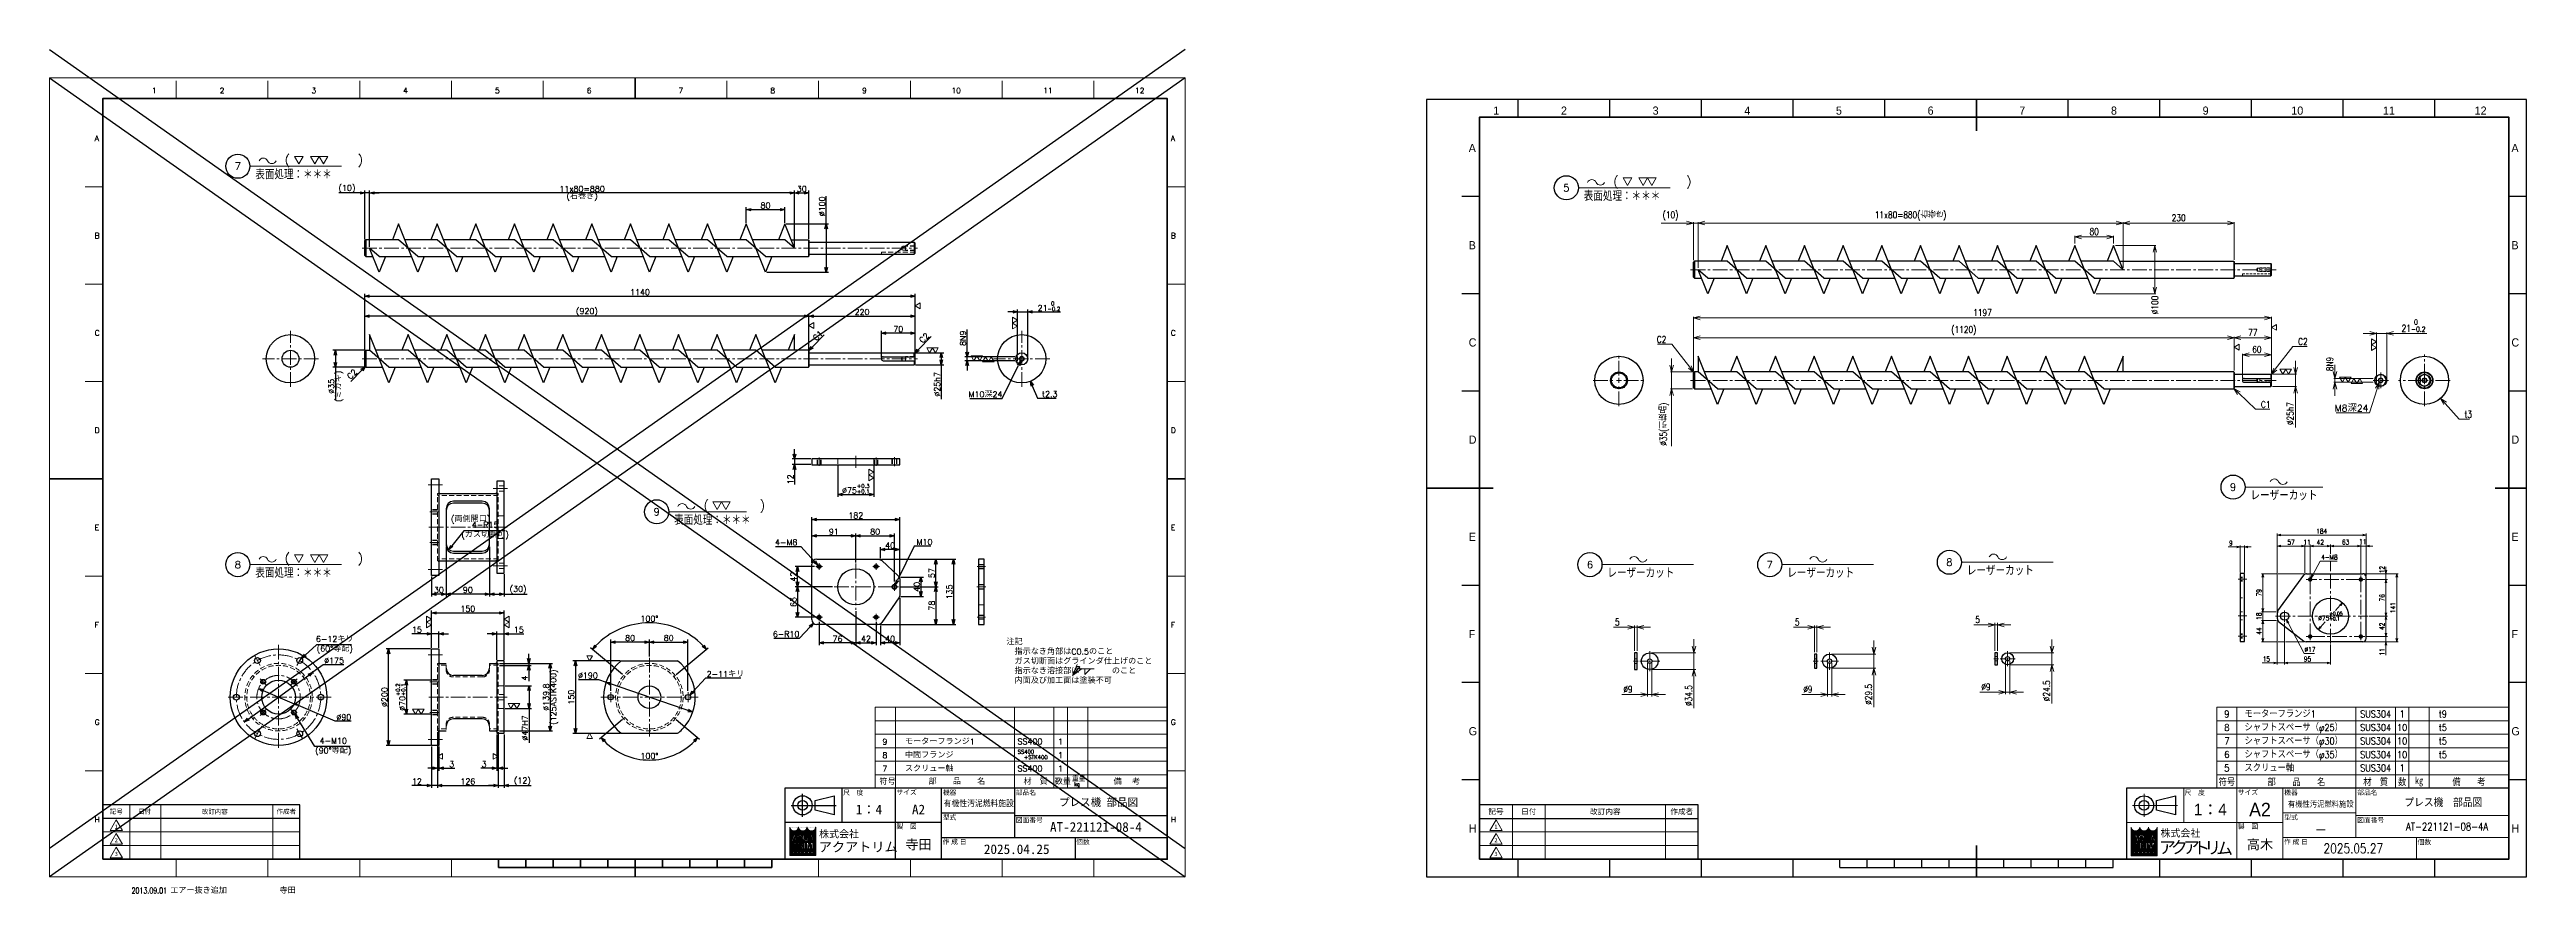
# Model space of a CAD drawing. Header units: millimetres. Extents: x 0 to 5131, y -34 to 1714.
import ezdxf
from ezdxf import colors
from ezdxf.entities.mleader import LeaderData, LeaderLine
from ezdxf.enums import TextEntityAlignment as Align
from ezdxf.math import Vec2, Vec3

# ---------------------------------------------------------------- set-up
doc = ezdxf.new("R2010")
doc.units = ezdxf.units.MM
doc.header["$LTSCALE"] = 1.6
doc.header["$PDMODE"] = 99
doc.header["$PDSIZE"] = 1
for name, pattern in [('CENTER2', [28.575, 19.05, -3.175, 3.175, -3.175]), ('HIDDEN', [9.525, 6.35, -3.175]), ('HIDDEN2', [4.7625, 3.175, -1.5875])]:
    doc.linetypes.add(name, pattern=pattern)
for name, color, linetype, lineweight in [('01_外形線', 7, 'Continuous', 25), ('02_細線', 5, 'Continuous', 13), ('03_かくれ線', 6, 'HIDDEN2', 13), ('04_HIDDEN', 2, 'HIDDEN', 13), ('04_中心線', 1, 'CENTER2', 9), ('05_CENTER', 4, 'CENTER2', 13), ('07_TEXT', 3, 'Continuous', 13), ('07_寸法線', 3, 'Continuous', 9), ('08_DIM', 3, 'Continuous', 13), ('90_FRAME', 5, 'Continuous', 35), ('99_図枠', 7, 'Continuous', 40)]:
    doc.layers.add(name, color=color, linetype=linetype, lineweight=lineweight)
for name, color, linetype, lineweight, plot in [('10_DRAFT', 8, 'Continuous', 0, False), ('10_補助線', 8, 'Continuous', 13, False), ('91_BLANK', 5, 'Continuous', 0, False)]:
    doc.layers.add(name, color=color, linetype=linetype, lineweight=lineweight, plot=plot)
doc.styles.add('KSS_TXT', font='txt.shx', dxfattribs={"bigfont": 'extfont2.shx'})
doc.styles.add('MS_G', font='MS Gothic.ttf')
doc.styles.get("Standard").update_dxf_attribs({"font": 'txt.shx', "bigfont": 'extfont2.shx'})
doc.styles.add('寸法用', font='simplex.shx', dxfattribs={"width": 0.8, "bigfont": '@extfont2.shx'})
doc.styles.add('表題用', font='MS PGothic.ttf')
doc.dimstyles.new('KSS_DIM', dxfattribs={"dimscale": 4, "dimtxt": 3, "dimasz": 2.5, "dimexe": 1.25, "dimexo": 0.625, "dimtad": 1, "dimdsep": 46, "dimtxsty": 'KSS_TXT', "dimblk": 'OPEN30', "dimcen": 0, "dimazin": 2, "dimtfac": 0.75, "dimtmove": 0, "dimatfit": 3, "dimldrblk": 'OPEN30', "dimfxl": 1.25, "dimtolj": 1, "dimarcsym": 0})
doc.dimstyles.new('KSS_DIM$3', dxfattribs={"dimscale": 4, "dimtxt": 3, "dimasz": 2.5, "dimexe": 1.25, "dimexo": 0.625, "dimtad": 1, "dimtih": 1, "dimtoh": 1, "dimdsep": 46, "dimtxsty": 'KSS_TXT', "dimblk": 'OPEN30', "dimcen": 0, "dimazin": 2, "dimtfac": 0.75, "dimtofl": 0, "dimtmove": 0, "dimatfit": 3, "dimldrblk": 'OPEN30', "dimfxl": 1.25, "dimtolj": 1, "dimarcsym": 0})
doc.dimstyles.new('KSS_DIM$4', dxfattribs={"dimscale": 4, "dimtxt": 3, "dimasz": 2.5, "dimexe": 1.25, "dimexo": 0.625, "dimtad": 1, "dimtih": 1, "dimtoh": 1, "dimdsep": 46, "dimtxsty": 'KSS_TXT', "dimblk": 'OPEN30', "dimcen": 0, "dimse1": 1, "dimazin": 2, "dimtfac": 0.75, "dimtofl": 0, "dimtmove": 0, "dimatfit": 3, "dimldrblk": 'OPEN30', "dimfxl": 1.25, "dimtolj": 1, "dimarcsym": 0})
doc.dimstyles.new('機械製図用', dxfattribs={"dimtxt": 3.5, "dimasz": 3.5, "dimexe": 2, "dimexo": 0, "dimgap": 1.2, "dimtad": 1, "dimdsep": 46, "dimtxsty": '寸法用', "dimblk": 'OPEN30', "dimcen": 0, "dimclrd": 256, "dimclre": 256, "dimclrt": 7, "dimazin": 2, "dimtm": 1e-09, "dimtfac": 0.75, "dimtmove": 0, "dimatfit": 3, "dimldrblk": 'OPEN30', "dimfxl": 1, "dimlwd": -1, "dimlwe": -1, "dimarcsym": 0})
doc.dimstyles.new('機械製図用$3', dxfattribs={"dimtxt": 3.5, "dimasz": 3.5, "dimexe": 2, "dimexo": 0, "dimgap": 1.2, "dimtad": 1, "dimtih": 1, "dimtoh": 1, "dimdsep": 46, "dimtxsty": '寸法用', "dimblk": 'OPEN30', "dimcen": 0, "dimsd1": 1, "dimclrd": 256, "dimclre": 256, "dimclrt": 7, "dimazin": 2, "dimtm": 1e-09, "dimtfac": 0.75, "dimtofl": 0, "dimtmove": 0, "dimatfit": 3, "dimldrblk": 'OPEN30', "dimfxl": 1, "dimlwd": -1, "dimlwe": -1, "dimarcsym": 0})

# ---------------------------------------------------------------- blocks, each defined once
blk = doc.blocks.new('Weld-line')
blk.add_line((0, 0), (1, 0))
blk = doc.blocks.new('Weld10-s5')
blk.add_circle((0, 0), 2)
blk = doc.blocks.new('Weld10-a1')
for p, q in [((5, 0), (0, 5)), ((0, 5), (0, 0)), ((0, 0), (5, 0))]:
    blk.add_line(p, q)
at = {"width": 0.9}
blk.add_attdef('S', text='', height=2.8, dxfattribs=at).set_placement((-2, 1), align=Align.RIGHT)
blk.add_attdef('L', (8, 1), '', height=2.8, dxfattribs=at)
blk = doc.blocks.new('_Open30')
at = {"color": 0, "linetype": 'ByBlock', "lineweight": -2}
for p, q in [((-1, 0.27), (0, 0)), ((0, 0), (-1, -0.27)), ((0, 0), (-1, 0))]:
    blk.add_line(p, q, dxfattribs=at)
blk = doc.blocks.new('AM_BALLOON1')
at = {"transparency": 16777216}
blk.add_circle((0, 0), 5, dxfattribs=at)
blk.add_attdef('B_NUMBER', text='', height=3, dxfattribs=at).set_placement((0, 0), align=Align.MIDDLE_CENTER)
blk = doc.blocks.new('_OPEN')
at = {"color": 0, "linetype": 'ByBlock'}
for p, q in [((-1, 0.17), (0, 0)), ((0, 0), (-1, -0.17)), ((0, 0), (-1, 0))]:
    blk.add_line(p, q, dxfattribs=at)
blk = doc.blocks.new('p1ba05')
for centre, start, end in [((-2.95, 0.29), 24.22764, 155.57578), ((0, 1.62), 204.22764, 335.57578)]:
    blk.add_arc(centre, 1.62, start, end)
blk = doc.blocks.new('p1ba01')
for p, q in [((0, 0), (-1.5, 2.6)), ((-1.5, 2.6), (1.5, 2.6)), ((1.5, 2.6), (0, 0))]:
    blk.add_line(p, q)
blk = doc.blocks.new('p1ba02')
for p, q in [((-1.5, 2.6), (1.5, 2.6)), ((0, 0), (-1.5, 2.6)), ((1.5, 2.6), (0, 0)), ((3, 0), (1.5, 2.6)), ((1.5, 2.6), (4.5, 2.6)), ((4.5, 2.6), (3, 0))]:
    blk.add_line(p, q)
blk = doc.blocks.new('*D142')
at = {"layer": '08_DIM', "color": 0, "lineweight": -2, "transparency": 16777216}
blk.add_line((647, 1050.1), (623.8, 1026.9), dxfattribs=at)
at = {"layer": 'Defpoints', "color": 0, "transparency": 16777216}
for p in [(654.1, 1057.2), (600.2, 1003.3), (600.2, 1003.3)]:
    blk.add_point(p, dxfattribs=at)
at = {"layer": '08_DIM', "color": 0, "lineweight": -2, "transparency": 16777216, "xscale": 10, "yscale": 10, "zscale": 10, "rotation": 44.99999999998695}
blk.add_blockref('_Open30', (654.1, 1057.2), dxfattribs=at)
at = {"layer": '08_DIM', "color": 0, "transparency": 16777216, "insert": (626.6, 1041.8), "char_height": 12, "attachment_point": 5, "rotation": 45, "style": 'KSS_TXT'}
blk.add_mtext('\\A1;C2', dxfattribs=at)
blk = doc.blocks.new('*D143')
at = {"layer": '08_DIM', "color": 0, "lineweight": -2, "transparency": 16777216}
blk.add_line((1799.1, 1092.3), (1826.5, 1119.6), dxfattribs=at)
at = {"layer": 'Defpoints', "color": 0, "transparency": 16777216}
for p in [(1862.7, 1155.8), (1862.7, 1155.8), (1792.1, 1085.2)]:
    blk.add_point(p, dxfattribs=at)
at = {"layer": '08_DIM', "color": 0, "lineweight": -2, "transparency": 16777216, "xscale": 10, "yscale": 10, "zscale": 10, "rotation": 224.9999999999997}
blk.add_blockref('_Open30', (1792.1, 1085.2), dxfattribs=at)
at = {"layer": '08_DIM', "color": 0, "transparency": 16777216, "insert": (1811.7, 1116.8), "char_height": 12, "attachment_point": 5, "rotation": 45, "style": 'KSS_TXT'}
blk.add_mtext('\\A1;C2', dxfattribs=at)
blk = doc.blocks.new('M8Tz')
at = {"color": 0}
for radius in [4, 3.25]:
    blk.add_circle((0, 0), radius, dxfattribs=at)
at = {"layer": '05_CENTER'}
for p, q in [((6.9, 0), (-6.9, 0)), ((0, -6.9), (0, 6.9))]:
    blk.add_line(p, q, dxfattribs=at)
blk = doc.blocks.new('M10Tz')
at = {"color": 0}
for radius in [5, 4]:
    blk.add_circle((0, 0), radius, dxfattribs=at)
at = {"layer": '05_CENTER'}
for p, q in [((8.3, 0), (-8.3, 0)), ((0, -8.3), (0, 8.3))]:
    blk.add_line(p, q, dxfattribs=at)
blk = doc.blocks.new('*D147')
at = {"layer": '08_DIM', "color": 0, "lineweight": -2, "transparency": 16777216}
for p, q in [((1900.7, 1087.7), (1900.7, 1134.7)), ((1999.4, 1077.7), (1895.7, 1077.7)), ((1900.7, 1069.7), (1900.7, 1077.7)), ((1999.4, 1069.7), (1895.7, 1069.7)), ((1900.7, 1059.7), (1900.7, 1049.7))]:
    blk.add_line(p, q, dxfattribs=at)
at = {"layer": 'Defpoints', "color": 0, "transparency": 16777216}
for p in [(1900.7, 1077.7), (2001.9, 1077.7), (2001.9, 1069.7)]:
    blk.add_point(p, dxfattribs=at)
at = {"layer": '08_DIM', "color": 0, "lineweight": -2, "transparency": 16777216, "xscale": 10, "yscale": 10, "zscale": 10}
for p, rotation in [((1900.7, 1077.7), 270), ((1900.7, 1069.7), 90)]:
    blk.add_blockref('_Open30', p, dxfattribs=dict(at, rotation=rotation))
at = {"layer": '08_DIM', "color": 0, "transparency": 16777216, "insert": (1892.2, 1116.2), "char_height": 12, "attachment_point": 5, "rotation": 90, "style": 'KSS_TXT'}
blk.add_mtext('\\A1;8N9', dxfattribs=at)
blk = doc.blocks.new('*D148')
at = {"layer": '08_DIM', "color": 0, "lineweight": -2, "transparency": 16777216}
for p, q in [((1995.3, 1170.8), (1985.3, 1170.8)), ((2005.3, 1080.2), (2005.3, 1175.8)), ((2005.3, 1170.8), (2026.3, 1170.8)), ((2026.3, 1076.2), (2026.3, 1175.8)), ((2036.3, 1170.8), (2093.9, 1170.8))]:
    blk.add_line(p, q, dxfattribs=at)
at = {"layer": 'Defpoints', "color": 0, "transparency": 16777216}
for p in [(2026.3, 1170.8), (2005.3, 1077.7), (2026.3, 1073.7)]:
    blk.add_point(p, dxfattribs=at)
at = {"layer": '08_DIM', "color": 0, "lineweight": -2, "transparency": 16777216, "xscale": 10, "yscale": 10, "zscale": 10}
blk.add_blockref('_Open30', (2005.3, 1170.8), dxfattribs=at)
at = {"layer": '08_DIM', "color": 0, "lineweight": -2, "transparency": 16777216, "xscale": 10, "yscale": 10, "zscale": 10, "rotation": 180}
blk.add_blockref('_Open30', (2026.3, 1170.8), dxfattribs=at)
at = {"layer": '08_DIM', "color": 0, "transparency": 16777216, "insert": (2070.1, 1182.6), "char_height": 12, "attachment_point": 5, "style": 'KSS_TXT'}
blk.add_mtext('21{\\H8.000000;\\S 0^ -0.2;}', dxfattribs=at)
blk = doc.blocks.new('*D146')
at = {"layer": '08_DIM', "color": 0, "lineweight": -2, "transparency": 16777216}
for p, q in [((1973.5, 991.4), (2007.2, 1060.2)), ((1906.6, 991.4), (1973.5, 991.4))]:
    blk.add_line(p, q, dxfattribs=at)
at = {"layer": 'Defpoints', "color": 0, "transparency": 16777216}
for p in [(2016, 1078.2), (2011.6, 1069.2)]:
    blk.add_point(p, dxfattribs=at)
at = {"layer": '08_DIM', "color": 0, "lineweight": -2, "transparency": 16777216, "xscale": 10, "yscale": 10, "zscale": 10, "rotation": 63.94541479215213}
blk.add_blockref('_Open30', (2011.6, 1069.2), dxfattribs=at)
at = {"layer": '08_DIM', "color": 0, "transparency": 16777216, "insert": (1938.8, 999.9), "char_height": 12, "attachment_point": 5, "style": 'KSS_TXT'}
blk.add_mtext('\\A1;M10深24', dxfattribs=at)
blk = doc.blocks.new('*D149')
at = {"layer": '08_DIM', "color": 0, "lineweight": -2, "transparency": 16777216}
for p, q in [((1793.6, 1086.2), (1852.2, 1086.2)), ((1793.6, 1061.2), (1852.2, 1061.2)), ((1847.2, 1076.2), (1847.2, 1071.2)), ((1847.2, 1061.2), (1847.2, 990.1))]:
    blk.add_line(p, q, dxfattribs=at)
at = {"layer": 'Defpoints', "color": 0, "transparency": 16777216}
for p in [(1791.1, 1086.2), (1791.1, 1061.2), (1847.2, 1061.2)]:
    blk.add_point(p, dxfattribs=at)
at = {"layer": '08_DIM', "color": 0, "lineweight": -2, "transparency": 16777216, "xscale": 10, "yscale": 10, "zscale": 10}
for p, rotation in [((1847.2, 1086.2), 90), ((1847.2, 1061.2), 270)]:
    blk.add_blockref('_Open30', p, dxfattribs=dict(at, rotation=rotation))
at = {"layer": '08_DIM', "color": 0, "transparency": 16777216, "insert": (1838.7, 1020.7), "char_height": 12, "attachment_point": 5, "rotation": 90, "style": 'KSS_TXT'}
blk.add_mtext('\\A1;%%C25h7', dxfattribs=at)
blk = doc.blocks.new('*D150')
at = {"layer": '08_DIM', "color": 0, "lineweight": -2, "transparency": 16777216}
for p, q in [((1723.1, 1076.2), (1723.1, 1131.8)), ((1793.1, 1086.7), (1793.1, 1131.8)), ((1783.1, 1126.8), (1733.1, 1126.8))]:
    blk.add_line(p, q, dxfattribs=at)
at = {"layer": 'Defpoints', "color": 0, "transparency": 16777216}
for p in [(1723.1, 1126.8), (1793.1, 1084.2), (1723.1, 1073.7)]:
    blk.add_point(p, dxfattribs=at)
at = {"layer": '08_DIM', "color": 0, "lineweight": -2, "transparency": 16777216, "xscale": 10, "yscale": 10, "zscale": 10, "rotation": 180}
blk.add_blockref('_Open30', (1723.1, 1126.8), dxfattribs=at)
at = {"layer": '08_DIM', "color": 0, "lineweight": -2, "transparency": 16777216, "xscale": 10, "yscale": 10, "zscale": 10}
blk.add_blockref('_Open30', (1793.1, 1126.8), dxfattribs=at)
at = {"layer": '08_DIM', "color": 0, "transparency": 16777216, "insert": (1758.1, 1135.3), "char_height": 12, "attachment_point": 5, "style": 'KSS_TXT'}
blk.add_mtext('\\A1;70', dxfattribs=at)
blk = doc.blocks.new('*D151')
at = {"layer": '08_DIM', "color": 0, "lineweight": -2, "transparency": 16777216}
for p, q in [((1573.1, 1092.7), (1573.1, 1167.1)), ((1583.1, 1162.1), (1783.1, 1162.1)), ((1793.1, 1086.7), (1793.1, 1167.1))]:
    blk.add_line(p, q, dxfattribs=at)
at = {"layer": 'Defpoints', "color": 0, "transparency": 16777216}
for p in [(1793.1, 1162.1), (1573.1, 1090.2), (1793.1, 1084.2)]:
    blk.add_point(p, dxfattribs=at)
at = {"layer": '08_DIM', "color": 0, "lineweight": -2, "transparency": 16777216, "xscale": 10, "yscale": 10, "zscale": 10, "rotation": 180}
blk.add_blockref('_Open30', (1573.1, 1162.1), dxfattribs=at)
at = {"layer": '08_DIM', "color": 0, "lineweight": -2, "transparency": 16777216, "xscale": 10, "yscale": 10, "zscale": 10}
blk.add_blockref('_Open30', (1793.1, 1162.1), dxfattribs=at)
at = {"layer": '08_DIM', "color": 0, "transparency": 16777216, "insert": (1683.1, 1170.6), "char_height": 12, "attachment_point": 5, "style": 'KSS_TXT'}
blk.add_mtext('\\A1;220', dxfattribs=at)
blk = doc.blocks.new('*D152')
at = {"layer": '08_DIM', "color": 0, "lineweight": -2, "transparency": 16777216}
for p, q in [((653.1, 1091.7), (653.1, 1167.1)), ((1563.1, 1162.1), (663.1, 1162.1)), ((1573.1, 1092.7), (1573.1, 1167.1))]:
    blk.add_line(p, q, dxfattribs=at)
at = {"layer": 'Defpoints', "color": 0, "transparency": 16777216}
for p in [(653.1, 1162.1), (653.1, 1089.2), (1573.1, 1090.2)]:
    blk.add_point(p, dxfattribs=at)
at = {"layer": '08_DIM', "color": 0, "lineweight": -2, "transparency": 16777216, "xscale": 10, "yscale": 10, "zscale": 10, "rotation": 180}
blk.add_blockref('_Open30', (653.1, 1162.1), dxfattribs=at)
at = {"layer": '08_DIM', "color": 0, "lineweight": -2, "transparency": 16777216, "xscale": 10, "yscale": 10, "zscale": 10}
blk.add_blockref('_Open30', (1573.1, 1162.1), dxfattribs=at)
at = {"layer": '08_DIM', "color": 0, "transparency": 16777216, "insert": (1113.1, 1170.6), "char_height": 12, "attachment_point": 5, "style": 'KSS_TXT'}
blk.add_mtext('\\A1;(920)', dxfattribs=at)
blk = doc.blocks.new('*D153')
at = {"layer": '08_DIM', "color": 0, "lineweight": -2, "transparency": 16777216}
for p, q in [((653.1, 1091.7), (653.1, 1208.2)), ((663.1, 1203.2), (1783.1, 1203.2)), ((1793.1, 1086.7), (1793.1, 1208.2))]:
    blk.add_line(p, q, dxfattribs=at)
at = {"layer": 'Defpoints', "color": 0, "transparency": 16777216}
for p in [(1793.1, 1203.2), (653.1, 1089.2), (1793.1, 1084.2)]:
    blk.add_point(p, dxfattribs=at)
at = {"layer": '08_DIM', "color": 0, "lineweight": -2, "transparency": 16777216, "xscale": 10, "yscale": 10, "zscale": 10, "rotation": 180}
blk.add_blockref('_Open30', (653.1, 1203.2), dxfattribs=at)
at = {"layer": '08_DIM', "color": 0, "lineweight": -2, "transparency": 16777216, "xscale": 10, "yscale": 10, "zscale": 10}
blk.add_blockref('_Open30', (1793.1, 1203.2), dxfattribs=at)
at = {"layer": '08_DIM', "color": 0, "transparency": 16777216, "insert": (1223.1, 1211.7), "char_height": 12, "attachment_point": 5, "style": 'KSS_TXT'}
blk.add_mtext('\\A1;1140', dxfattribs=at)
blk = doc.blocks.new('*D154')
at = {"layer": '08_DIM', "color": 0, "lineweight": -2, "transparency": 16777216}
for p, q in [((652.6, 1091.2), (587, 1091.2)), ((592, 1081.2), (592, 1066.2)), ((652.6, 1056.2), (587, 1056.2)), ((592, 1056.2), (592, 987))]:
    blk.add_line(p, q, dxfattribs=at)
at = {"layer": 'Defpoints', "color": 0, "transparency": 16777216}
for p in [(655.1, 1091.2), (592, 1056.2), (655.1, 1056.2)]:
    blk.add_point(p, dxfattribs=at)
at = {"layer": '08_DIM', "color": 0, "lineweight": -2, "transparency": 16777216, "xscale": 10, "yscale": 10, "zscale": 10}
for p, rotation in [((592, 1091.2), 90), ((592, 1056.2), 270)]:
    blk.add_blockref('_Open30', p, dxfattribs=dict(at, rotation=rotation))
at = {"layer": '08_DIM', "color": 0, "transparency": 16777216, "char_height": 12, "attachment_point": 5, "rotation": 90, "style": 'KSS_TXT'}
for s, insert in [('\\A1;%%C35', (583.5, 1016.6)), ('\\A1;(ミガキ)', (600.5, 1016.6))]:
    blk.add_mtext(s, dxfattribs=dict(at, insert=insert))
blk = doc.blocks.new('*D155')
at = {"layer": '08_DIM', "color": 0, "lineweight": -2, "transparency": 16777216}
blk.add_line((1579.6, 1097.8), (1604.9, 1123), dxfattribs=at)
at = {"layer": 'Defpoints', "color": 0, "transparency": 16777216}
for p in [(1643.2, 1161.3), (1643.2, 1161.3), (1572.6, 1090.7)]:
    blk.add_point(p, dxfattribs=at)
at = {"layer": '08_DIM', "color": 0, "lineweight": -2, "transparency": 16777216, "xscale": 10, "yscale": 10, "zscale": 10, "rotation": 224.9999999999997}
blk.add_blockref('_Open30', (1572.6, 1090.7), dxfattribs=at)
at = {"layer": '08_DIM', "color": 0, "transparency": 16777216, "insert": (1591.5, 1121.6), "char_height": 12, "attachment_point": 5, "rotation": 45, "style": 'KSS_TXT'}
blk.add_mtext('\\A1;C1', dxfattribs=at)
blk = doc.blocks.new('*D156')
at = {"layer": '08_DIM', "color": 0, "lineweight": -2, "transparency": 16777216}
for p, q in [((1608.7, 1353), (1608.7, 1410.3)), ((1525.6, 1353), (1613.7, 1353)), ((1608.7, 1343), (1608.7, 1263)), ((1485.6, 1253), (1613.7, 1253))]:
    blk.add_line(p, q, dxfattribs=at)
at = {"layer": 'Defpoints', "color": 0, "transparency": 16777216}
for p in [(1523.1, 1353), (1483.1, 1253), (1608.7, 1253)]:
    blk.add_point(p, dxfattribs=at)
at = {"layer": '08_DIM', "color": 0, "lineweight": -2, "transparency": 16777216, "xscale": 10, "yscale": 10, "zscale": 10}
for p, rotation in [((1608.7, 1353), 90), ((1608.7, 1253), 270)]:
    blk.add_blockref('_Open30', p, dxfattribs=dict(at, rotation=rotation))
at = {"layer": '08_DIM', "color": 0, "transparency": 16777216, "insert": (1600.2, 1389.5), "char_height": 12, "attachment_point": 5, "rotation": 90, "style": 'KSS_TXT'}
blk.add_mtext('\\A1;%%C100', dxfattribs=at)
blk = doc.blocks.new('*D157')
at = {"layer": '08_DIM', "color": 0, "lineweight": -2, "transparency": 16777216}
for p, q in [((1443.1, 1355.5), (1443.1, 1387.7)), ((1523.1, 1355.5), (1523.1, 1387.7)), ((1453.1, 1382.7), (1513.1, 1382.7))]:
    blk.add_line(p, q, dxfattribs=at)
at = {"layer": 'Defpoints', "color": 0, "transparency": 16777216}
for p in [(1443.1, 1353), (1523.1, 1382.7), (1523.1, 1353)]:
    blk.add_point(p, dxfattribs=at)
at = {"layer": '08_DIM', "color": 0, "lineweight": -2, "transparency": 16777216, "xscale": 10, "yscale": 10, "zscale": 10, "rotation": 180}
blk.add_blockref('_Open30', (1443.1, 1382.7), dxfattribs=at)
at = {"layer": '08_DIM', "color": 0, "lineweight": -2, "transparency": 16777216, "xscale": 10, "yscale": 10, "zscale": 10}
blk.add_blockref('_Open30', (1523.1, 1382.7), dxfattribs=at)
at = {"layer": '08_DIM', "color": 0, "transparency": 16777216, "insert": (1483.1, 1391.2), "char_height": 12, "attachment_point": 5, "style": 'KSS_TXT'}
blk.add_mtext('\\A1;80', dxfattribs=at)
blk = doc.blocks.new('*D158')
at = {"layer": '08_DIM', "color": 0, "lineweight": -2, "transparency": 16777216}
for p, q in [((1543.1, 1305.5), (1543.1, 1422.2)), ((1553.1, 1417.2), (1563.1, 1417.2)), ((1573.1, 1322), (1573.1, 1422.2))]:
    blk.add_line(p, q, dxfattribs=at)
at = {"layer": 'Defpoints', "color": 0, "transparency": 16777216}
for p in [(1573.1, 1417.2), (1543.1, 1303), (1573.1, 1319.5)]:
    blk.add_point(p, dxfattribs=at)
at = {"layer": '08_DIM', "color": 0, "lineweight": -2, "transparency": 16777216, "xscale": 10, "yscale": 10, "zscale": 10, "rotation": 180}
blk.add_blockref('_Open30', (1543.1, 1417.2), dxfattribs=at)
at = {"layer": '08_DIM', "color": 0, "lineweight": -2, "transparency": 16777216, "xscale": 10, "yscale": 10, "zscale": 10}
blk.add_blockref('_Open30', (1573.1, 1417.2), dxfattribs=at)
at = {"layer": '08_DIM', "color": 0, "transparency": 16777216, "insert": (1558.1, 1425.7), "char_height": 12, "attachment_point": 5, "style": 'KSS_TXT'}
blk.add_mtext('\\A1;30', dxfattribs=at)
blk = doc.blocks.new('*D159')
at = {"layer": '08_DIM', "color": 0, "lineweight": -2, "transparency": 16777216}
for p, q in [((663.1, 1305.5), (663.1, 1422.2)), ((1533.1, 1417.2), (673.1, 1417.2)), ((1543.1, 1305.5), (1543.1, 1422.2))]:
    blk.add_line(p, q, dxfattribs=at)
at = {"layer": 'Defpoints', "color": 0, "transparency": 16777216}
for p in [(663.1, 1417.2), (663.1, 1303), (1543.1, 1303)]:
    blk.add_point(p, dxfattribs=at)
at = {"layer": '08_DIM', "color": 0, "lineweight": -2, "transparency": 16777216, "xscale": 10, "yscale": 10, "zscale": 10, "rotation": 180}
blk.add_blockref('_Open30', (663.1, 1417.2), dxfattribs=at)
at = {"layer": '08_DIM', "color": 0, "lineweight": -2, "transparency": 16777216, "xscale": 10, "yscale": 10, "zscale": 10}
blk.add_blockref('_Open30', (1543.1, 1417.2), dxfattribs=at)
at = {"layer": '08_DIM', "color": 0, "transparency": 16777216, "char_height": 12, "attachment_point": 5, "style": 'KSS_TXT'}
for s, insert in [('\\A1;11x80=880', (1103.1, 1425.7)), ('\\A1;(右巻き)', (1103.1, 1408.7))]:
    blk.add_mtext(s, dxfattribs=dict(at, insert=insert))
blk = doc.blocks.new('*D160')
at = {"layer": '08_DIM', "color": 0, "lineweight": -2, "transparency": 16777216}
for p, q in [((643.1, 1417.2), (599.1, 1417.2)), ((653.1, 1321), (653.1, 1422.2)), ((663.1, 1417.2), (653.1, 1417.2)), ((663.1, 1305.5), (663.1, 1422.2)), ((673.1, 1417.2), (683.1, 1417.2))]:
    blk.add_line(p, q, dxfattribs=at)
at = {"layer": 'Defpoints', "color": 0, "transparency": 16777216}
for p in [(653.1, 1417.2), (653.1, 1318.5), (663.1, 1303)]:
    blk.add_point(p, dxfattribs=at)
at = {"layer": '08_DIM', "color": 0, "lineweight": -2, "transparency": 16777216, "xscale": 10, "yscale": 10, "zscale": 10}
blk.add_blockref('_Open30', (653.1, 1417.2), dxfattribs=at)
at = {"layer": '08_DIM', "color": 0, "lineweight": -2, "transparency": 16777216, "xscale": 10, "yscale": 10, "zscale": 10, "rotation": 180}
blk.add_blockref('_Open30', (663.1, 1417.2), dxfattribs=at)
at = {"layer": '08_DIM', "color": 0, "transparency": 16777216, "insert": (616.1, 1425.7), "char_height": 12, "attachment_point": 5, "style": 'KSS_TXT'}
blk.add_mtext('\\A1;(10)', dxfattribs=at)
blk = doc.blocks.new('*D161')
at = {"layer": '08_DIM', "color": 0, "lineweight": -2, "transparency": 16777216}
for p, q in [((821.5, 683.7), (821.5, 581.2)), ((911.5, 683.7), (911.5, 581.2)), ((901.5, 586.2), (831.5, 586.2))]:
    blk.add_line(p, q, dxfattribs=at)
at = {"layer": 'Defpoints', "color": 0, "transparency": 16777216}
for p in [(821.5, 686.2), (911.5, 686.2), (821.5, 586.2)]:
    blk.add_point(p, dxfattribs=at)
at = {"layer": '08_DIM', "color": 0, "lineweight": -2, "transparency": 16777216, "xscale": 10, "yscale": 10, "zscale": 10, "rotation": 180}
blk.add_blockref('_Open30', (821.5, 586.2), dxfattribs=at)
at = {"layer": '08_DIM', "color": 0, "lineweight": -2, "transparency": 16777216, "xscale": 10, "yscale": 10, "zscale": 10}
blk.add_blockref('_Open30', (911.5, 586.2), dxfattribs=at)
at = {"layer": '08_DIM', "color": 0, "transparency": 16777216, "insert": (866.5, 594.7), "char_height": 12, "attachment_point": 5, "style": 'KSS_TXT'}
blk.add_mtext('\\A1;90', dxfattribs=at)
blk = doc.blocks.new('*D162')
at = {"layer": '08_DIM', "color": 0, "lineweight": -2, "transparency": 16777216}
for p, q in [((911.5, 681.2), (911.5, 581.2)), ((941.5, 627.3), (941.5, 581.2)), ((921.5, 586.2), (931.5, 586.2)), ((941.5, 586.2), (989.5, 586.2))]:
    blk.add_line(p, q, dxfattribs=at)
at = {"layer": 'Defpoints', "color": 0, "transparency": 16777216}
for p in [(911.5, 683.7), (941.5, 629.8), (941.5, 586.2)]:
    blk.add_point(p, dxfattribs=at)
at = {"layer": '08_DIM', "color": 0, "lineweight": -2, "transparency": 16777216, "xscale": 10, "yscale": 10, "zscale": 10, "rotation": 180}
blk.add_blockref('_Open30', (911.5, 586.2), dxfattribs=at)
at = {"layer": '08_DIM', "color": 0, "lineweight": -2, "transparency": 16777216, "xscale": 10, "yscale": 10, "zscale": 10}
blk.add_blockref('_Open30', (941.5, 586.2), dxfattribs=at)
at = {"layer": '08_DIM', "color": 0, "transparency": 16777216, "insert": (970.5, 594.7), "char_height": 12, "attachment_point": 5, "style": 'KSS_TXT'}
blk.add_mtext('\\A1;(30)', dxfattribs=at)
blk = doc.blocks.new('*D163')
at = {"layer": '08_DIM', "color": 0, "lineweight": -2, "transparency": 16777216}
for p, q in [((821.5, 683.7), (821.5, 581.2)), ((791.5, 622.3), (791.5, 581.2)), ((811.5, 586.2), (801.5, 586.2))]:
    blk.add_line(p, q, dxfattribs=at)
at = {"layer": 'Defpoints', "color": 0, "transparency": 16777216}
for p in [(821.5, 686.2), (791.5, 624.8), (791.5, 586.2)]:
    blk.add_point(p, dxfattribs=at)
at = {"layer": '08_DIM', "color": 0, "lineweight": -2, "transparency": 16777216, "xscale": 10, "yscale": 10, "zscale": 10, "rotation": 180}
blk.add_blockref('_Open30', (791.5, 586.2), dxfattribs=at)
at = {"layer": '08_DIM', "color": 0, "lineweight": -2, "transparency": 16777216, "xscale": 10, "yscale": 10, "zscale": 10}
blk.add_blockref('_Open30', (821.5, 586.2), dxfattribs=at)
at = {"layer": '08_DIM', "color": 0, "transparency": 16777216, "insert": (806.5, 594.7), "char_height": 12, "attachment_point": 5, "style": 'KSS_TXT'}
blk.add_mtext('\\A1;30', dxfattribs=at)
blk = doc.blocks.new('*D164')
at = {"layer": '08_DIM', "color": 0, "lineweight": -2, "transparency": 16777216}
for p, q in [((858.3, 717.5), (833.3, 686.2)), ((943.8, 717.5), (858.3, 717.5))]:
    blk.add_line(p, q, dxfattribs=at)
at = {"layer": 'Defpoints', "color": 0, "transparency": 16777216}
for p in [(827.1, 678.3), (836.5, 690.1)]:
    blk.add_point(p, dxfattribs=at)
at = {"layer": '08_DIM', "color": 0, "lineweight": -2, "transparency": 16777216, "xscale": 10, "yscale": 10, "zscale": 10, "rotation": 231.472640468363}
blk.add_blockref('_Open30', (827.1, 678.3), dxfattribs=at)
at = {"layer": '08_DIM', "color": 0, "transparency": 16777216, "insert": (902.3, 717.5), "char_height": 12, "attachment_point": 5, "style": 'KSS_TXT'}
blk.add_mtext('\\A1;4-R15\\P(ガス切断可)', dxfattribs=at)
blk = doc.blocks.new('*D165')
at = {"layer": '08_DIM', "color": 0, "lineweight": -2, "transparency": 16777216}
for p, q in [((781.5, 503.8), (750.5, 503.8)), ((791.5, 475.1), (791.5, 508.8)), ((806.5, 503.8), (791.5, 503.8)), ((806.5, 475.1), (806.5, 508.8)), ((816.5, 503.8), (826.5, 503.8))]:
    blk.add_line(p, q, dxfattribs=at)
at = {"layer": 'Defpoints', "color": 0, "transparency": 16777216}
for p in [(791.5, 503.8), (791.5, 472.6), (806.5, 472.6)]:
    blk.add_point(p, dxfattribs=at)
at = {"layer": '08_DIM', "color": 0, "lineweight": -2, "transparency": 16777216, "xscale": 10, "yscale": 10, "zscale": 10}
blk.add_blockref('_Open30', (791.5, 503.8), dxfattribs=at)
at = {"layer": '08_DIM', "color": 0, "lineweight": -2, "transparency": 16777216, "xscale": 10, "yscale": 10, "zscale": 10, "rotation": 180}
blk.add_blockref('_Open30', (806.5, 503.8), dxfattribs=at)
at = {"layer": '08_DIM', "color": 0, "transparency": 16777216, "insert": (761, 512.3), "char_height": 12, "attachment_point": 5, "style": 'KSS_TXT'}
blk.add_mtext('\\A1;15', dxfattribs=at)
blk = doc.blocks.new('*D166')
at = {"layer": '08_DIM', "color": 0, "lineweight": -2, "transparency": 16777216}
for p, q in [((791.5, 475.1), (791.5, 552)), ((801.5, 547), (931.5, 547)), ((941.5, 450.1), (941.5, 552))]:
    blk.add_line(p, q, dxfattribs=at)
at = {"layer": 'Defpoints', "color": 0, "transparency": 16777216}
for p in [(941.5, 547), (791.5, 472.6), (941.5, 447.6)]:
    blk.add_point(p, dxfattribs=at)
at = {"layer": '08_DIM', "color": 0, "lineweight": -2, "transparency": 16777216, "xscale": 10, "yscale": 10, "zscale": 10, "rotation": 180}
blk.add_blockref('_Open30', (791.5, 547), dxfattribs=at)
at = {"layer": '08_DIM', "color": 0, "lineweight": -2, "transparency": 16777216, "xscale": 10, "yscale": 10, "zscale": 10}
blk.add_blockref('_Open30', (941.5, 547), dxfattribs=at)
at = {"layer": '08_DIM', "color": 0, "transparency": 16777216, "insert": (866.5, 555.5), "char_height": 12, "attachment_point": 5, "style": 'KSS_TXT'}
blk.add_mtext('\\A1;150', dxfattribs=at)
blk = doc.blocks.new('*D167')
at = {"layer": '08_DIM', "color": 0, "lineweight": -2, "transparency": 16777216}
for p, q in [((932, 442.5), (1042.1, 442.5)), ((1037.1, 432.5), (1037.1, 312.7)), ((932, 302.7), (1042.1, 302.7))]:
    blk.add_line(p, q, dxfattribs=at)
at = {"layer": 'Defpoints', "color": 0, "transparency": 16777216}
for p in [(929.5, 442.5), (929.5, 302.7), (1037.1, 302.7)]:
    blk.add_point(p, dxfattribs=at)
at = {"layer": '08_DIM', "color": 0, "lineweight": -2, "transparency": 16777216, "xscale": 10, "yscale": 10, "zscale": 10}
for p, rotation in [((1037.1, 442.5), 90), ((1037.1, 302.7), 270)]:
    blk.add_blockref('_Open30', p, dxfattribs=dict(at, rotation=rotation))
at = {"layer": '08_DIM', "color": 0, "transparency": 16777216, "char_height": 12, "attachment_point": 5, "rotation": 90, "style": 'KSS_TXT'}
for s, insert in [('\\A1;(125ASTK400)', (1045.6, 372.6)), ('\\A1;%%C139.8', (1028.6, 372.6))]:
    blk.add_mtext(s, dxfattribs=dict(at, insert=insert))
blk = doc.blocks.new('*D168')
at = {"layer": '08_DIM', "color": 0, "lineweight": -2, "transparency": 16777216}
for p, q in [((789, 472.6), (697.4, 472.6)), ((702.4, 282.6), (702.4, 462.6)), ((789, 272.6), (697.4, 272.6))]:
    blk.add_line(p, q, dxfattribs=at)
at = {"layer": 'Defpoints', "color": 0, "transparency": 16777216}
for p in [(702.4, 472.6), (791.5, 472.6), (791.5, 272.6)]:
    blk.add_point(p, dxfattribs=at)
at = {"layer": '08_DIM', "color": 0, "lineweight": -2, "transparency": 16777216, "xscale": 10, "yscale": 10, "zscale": 10}
for p, rotation in [((702.4, 472.6), 90), ((702.4, 272.6), 270)]:
    blk.add_blockref('_Open30', p, dxfattribs=dict(at, rotation=rotation))
at = {"layer": '08_DIM', "color": 0, "transparency": 16777216, "insert": (693.9, 372.6), "char_height": 12, "attachment_point": 5, "rotation": 90, "style": 'KSS_TXT'}
blk.add_mtext('\\A1;%%C200', dxfattribs=at)
blk = doc.blocks.new('*D169')
at = {"layer": '08_DIM', "color": 0, "lineweight": -2, "transparency": 16777216}
for p, q in [((916.5, 503.8), (906.5, 503.8)), ((926.5, 450.1), (926.5, 508.8)), ((926.5, 503.8), (941.5, 503.8)), ((941.5, 450.1), (941.5, 508.8)), ((951.5, 503.8), (982.5, 503.8))]:
    blk.add_line(p, q, dxfattribs=at)
at = {"layer": 'Defpoints', "color": 0, "transparency": 16777216}
for p in [(941.5, 503.8), (926.5, 447.6), (941.5, 447.6)]:
    blk.add_point(p, dxfattribs=at)
at = {"layer": '08_DIM', "color": 0, "lineweight": -2, "transparency": 16777216, "xscale": 10, "yscale": 10, "zscale": 10}
blk.add_blockref('_Open30', (926.5, 503.8), dxfattribs=at)
at = {"layer": '08_DIM', "color": 0, "lineweight": -2, "transparency": 16777216, "xscale": 10, "yscale": 10, "zscale": 10, "rotation": 180}
blk.add_blockref('_Open30', (941.5, 503.8), dxfattribs=at)
at = {"layer": '08_DIM', "color": 0, "transparency": 16777216, "insert": (972, 512.3), "char_height": 12, "attachment_point": 5, "style": 'KSS_TXT'}
blk.add_mtext('\\A1;15', dxfattribs=at)
blk = doc.blocks.new('*D170')
at = {"layer": '08_DIM', "color": 0, "lineweight": -2, "transparency": 16777216}
for p, q in [((1181.7, 447.6), (1084.2, 447.6)), ((1089.2, 437.6), (1089.2, 307.6)), ((1181.7, 297.6), (1084.2, 297.6))]:
    blk.add_line(p, q, dxfattribs=at)
at = {"layer": 'Defpoints', "color": 0, "transparency": 16777216}
for p in [(1184.2, 447.6), (1089.2, 297.6), (1184.2, 297.6)]:
    blk.add_point(p, dxfattribs=at)
at = {"layer": '08_DIM', "color": 0, "lineweight": -2, "transparency": 16777216, "xscale": 10, "yscale": 10, "zscale": 10}
for p, rotation in [((1089.2, 447.6), 90), ((1089.2, 297.6), 270)]:
    blk.add_blockref('_Open30', p, dxfattribs=dict(at, rotation=rotation))
at = {"layer": '08_DIM', "color": 0, "transparency": 16777216, "insert": (1080.7, 372.6), "char_height": 12, "attachment_point": 5, "rotation": 90, "style": 'KSS_TXT'}
blk.add_mtext('\\A1;150', dxfattribs=at)
blk = doc.blocks.new('*D171')
at = {"layer": '08_DIM', "color": 0, "lineweight": -2, "transparency": 16777216}
for p, q in [((789, 407.6), (734.1, 407.6)), ((739.1, 397.6), (739.1, 347.6)), ((789, 337.6), (734.1, 337.6))]:
    blk.add_line(p, q, dxfattribs=at)
at = {"layer": 'Defpoints', "color": 0, "transparency": 16777216}
for p in [(791.5, 407.6), (739.1, 337.6), (791.5, 337.6)]:
    blk.add_point(p, dxfattribs=at)
at = {"layer": '08_DIM', "color": 0, "lineweight": -2, "transparency": 16777216, "xscale": 10, "yscale": 10, "zscale": 10}
for p, rotation in [((739.1, 407.6), 90), ((739.1, 337.6), 270)]:
    blk.add_blockref('_Open30', p, dxfattribs=dict(at, rotation=rotation))
at = {"layer": '08_DIM', "color": 0, "transparency": 16777216, "insert": (727.2, 372.6), "char_height": 12, "attachment_point": 5, "rotation": 90, "style": 'KSS_TXT'}
blk.add_mtext('%%C70{\\H8.000000;\\S+0.2^ +0.1;}', dxfattribs=at)
blk = doc.blocks.new('*D172')
at = {"layer": '08_DIM', "color": 0, "lineweight": -2, "transparency": 16777216}
for p, q in [((944, 396.1), (998.2, 396.1)), ((993.2, 386.1), (993.2, 359.1)), ((944, 349.1), (998.2, 349.1)), ((993.2, 349.1), (993.2, 278.1))]:
    blk.add_line(p, q, dxfattribs=at)
at = {"layer": 'Defpoints', "color": 0, "transparency": 16777216}
for p in [(941.5, 396.1), (941.5, 349.1), (993.2, 349.1)]:
    blk.add_point(p, dxfattribs=at)
at = {"layer": '08_DIM', "color": 0, "lineweight": -2, "transparency": 16777216, "xscale": 10, "yscale": 10, "zscale": 10}
for p, rotation in [((993.2, 396.1), 90), ((993.2, 349.1), 270)]:
    blk.add_blockref('_Open30', p, dxfattribs=dict(at, rotation=rotation))
at = {"layer": '08_DIM', "color": 0, "transparency": 16777216, "insert": (984.7, 308.6), "char_height": 12, "attachment_point": 5, "rotation": 90, "style": 'KSS_TXT'}
blk.add_mtext('\\A1;%%C47H7', dxfattribs=at)
blk = doc.blocks.new('*D173')
at = {"layer": '08_DIM', "color": 0, "lineweight": -2, "transparency": 16777216}
for p, q in [((992.6, 452.5), (992.6, 462.5)), ((932, 442.5), (997.6, 442.5)), ((932, 438.5), (997.6, 438.5)), ((992.6, 442.5), (992.6, 438.5)), ((992.6, 428.5), (992.6, 405.5))]:
    blk.add_line(p, q, dxfattribs=at)
at = {"layer": 'Defpoints', "color": 0, "transparency": 16777216}
for p in [(929.5, 442.5), (929.5, 438.5), (992.6, 438.5)]:
    blk.add_point(p, dxfattribs=at)
at = {"layer": '08_DIM', "color": 0, "lineweight": -2, "transparency": 16777216, "xscale": 10, "yscale": 10, "zscale": 10}
for p, rotation in [((992.6, 442.5), 270), ((992.6, 438.5), 90)]:
    blk.add_blockref('_Open30', p, dxfattribs=dict(at, rotation=rotation))
at = {"layer": '08_DIM', "color": 0, "transparency": 16777216, "insert": (984.1, 412), "char_height": 12, "attachment_point": 5, "rotation": 90, "style": 'KSS_TXT'}
blk.add_mtext('\\A1;4', dxfattribs=at)
blk = doc.blocks.new('*D174')
at = {"layer": '08_DIM', "color": 0, "lineweight": -2, "transparency": 16777216}
for p, q in [((803.5, 300.2), (803.5, 184.4)), ((929.5, 300.2), (929.5, 184.4)), ((813.5, 189.4), (919.5, 189.4))]:
    blk.add_line(p, q, dxfattribs=at)
at = {"layer": 'Defpoints', "color": 0, "transparency": 16777216}
for p in [(803.5, 302.7), (929.5, 302.7), (929.5, 189.4)]:
    blk.add_point(p, dxfattribs=at)
at = {"layer": '08_DIM', "color": 0, "lineweight": -2, "transparency": 16777216, "xscale": 10, "yscale": 10, "zscale": 10, "rotation": 180}
blk.add_blockref('_Open30', (803.5, 189.4), dxfattribs=at)
at = {"layer": '08_DIM', "color": 0, "lineweight": -2, "transparency": 16777216, "xscale": 10, "yscale": 10, "zscale": 10}
blk.add_blockref('_Open30', (929.5, 189.4), dxfattribs=at)
at = {"layer": '08_DIM', "color": 0, "transparency": 16777216, "insert": (866.5, 197.9), "char_height": 12, "attachment_point": 5, "style": 'KSS_TXT'}
blk.add_mtext('\\A1;126', dxfattribs=at)
blk = doc.blocks.new('*D175')
at = {"layer": '08_DIM', "color": 0, "lineweight": -2, "transparency": 16777216}
for p, q in [((926.5, 295.1), (926.5, 220.2)), ((929.5, 300.2), (929.5, 220.2)), ((916.5, 225.2), (893.5, 225.2)), ((929.5, 225.2), (926.5, 225.2)), ((939.5, 225.2), (949.5, 225.2))]:
    blk.add_line(p, q, dxfattribs=at)
at = {"layer": 'Defpoints', "color": 0, "transparency": 16777216}
for p in [(926.5, 297.6), (929.5, 302.7), (926.5, 225.2)]:
    blk.add_point(p, dxfattribs=at)
at = {"layer": '08_DIM', "color": 0, "lineweight": -2, "transparency": 16777216, "xscale": 10, "yscale": 10, "zscale": 10}
blk.add_blockref('_Open30', (926.5, 225.2), dxfattribs=at)
at = {"layer": '08_DIM', "color": 0, "lineweight": -2, "transparency": 16777216, "xscale": 10, "yscale": 10, "zscale": 10, "rotation": 180}
blk.add_blockref('_Open30', (929.5, 225.2), dxfattribs=at)
at = {"layer": '08_DIM', "color": 0, "transparency": 16777216, "insert": (900, 233.7), "char_height": 12, "attachment_point": 5, "style": 'KSS_TXT'}
blk.add_mtext('\\A1;3', dxfattribs=at)
blk = doc.blocks.new('*D176')
at = {"layer": '08_DIM', "color": 0, "lineweight": -2, "transparency": 16777216}
for p, q in [((803.5, 300.2), (803.5, 220.2)), ((806.5, 270.1), (806.5, 220.2)), ((793.5, 225.2), (783.5, 225.2)), ((803.5, 225.2), (806.5, 225.2)), ((816.5, 225.2), (839.5, 225.2))]:
    blk.add_line(p, q, dxfattribs=at)
at = {"layer": 'Defpoints', "color": 0, "transparency": 16777216}
for p in [(803.5, 302.7), (806.5, 272.6), (806.5, 225.2)]:
    blk.add_point(p, dxfattribs=at)
at = {"layer": '08_DIM', "color": 0, "lineweight": -2, "transparency": 16777216, "xscale": 10, "yscale": 10, "zscale": 10}
blk.add_blockref('_Open30', (803.5, 225.2), dxfattribs=at)
at = {"layer": '08_DIM', "color": 0, "lineweight": -2, "transparency": 16777216, "xscale": 10, "yscale": 10, "zscale": 10, "rotation": 180}
blk.add_blockref('_Open30', (806.5, 225.2), dxfattribs=at)
at = {"layer": '08_DIM', "color": 0, "transparency": 16777216, "insert": (833, 233.7), "char_height": 12, "attachment_point": 5, "style": 'KSS_TXT'}
blk.add_mtext('\\A1;3', dxfattribs=at)
blk = doc.blocks.new('*D177')
at = {"layer": '08_DIM', "color": 0, "lineweight": -2, "transparency": 16777216}
for p, q in [((929.5, 300.2), (929.5, 184.4)), ((941.5, 295.1), (941.5, 184.4)), ((919.5, 189.4), (909.5, 189.4)), ((929.5, 189.4), (941.5, 189.4)), ((951.5, 189.4), (997.5, 189.4))]:
    blk.add_line(p, q, dxfattribs=at)
at = {"layer": 'Defpoints', "color": 0, "transparency": 16777216}
for p in [(929.5, 302.7), (941.5, 297.6), (941.5, 189.4)]:
    blk.add_point(p, dxfattribs=at)
at = {"layer": '08_DIM', "color": 0, "lineweight": -2, "transparency": 16777216, "xscale": 10, "yscale": 10, "zscale": 10}
blk.add_blockref('_Open30', (929.5, 189.4), dxfattribs=at)
at = {"layer": '08_DIM', "color": 0, "lineweight": -2, "transparency": 16777216, "xscale": 10, "yscale": 10, "zscale": 10, "rotation": 180}
blk.add_blockref('_Open30', (941.5, 189.4), dxfattribs=at)
at = {"layer": '08_DIM', "color": 0, "transparency": 16777216, "insert": (979.5, 197.9), "char_height": 12, "attachment_point": 5, "style": 'KSS_TXT'}
blk.add_mtext('\\A1;(12)', dxfattribs=at)
blk = doc.blocks.new('*D178')
at = {"layer": '08_DIM', "color": 0, "lineweight": -2, "transparency": 16777216}
for p, q in [((791.5, 270.1), (791.5, 184.4)), ((803.5, 300.2), (803.5, 184.4)), ((781.5, 189.4), (750.5, 189.4)), ((803.5, 189.4), (791.5, 189.4)), ((813.5, 189.4), (823.5, 189.4))]:
    blk.add_line(p, q, dxfattribs=at)
at = {"layer": 'Defpoints', "color": 0, "transparency": 16777216}
for p in [(791.5, 272.6), (803.5, 302.7), (791.5, 189.4)]:
    blk.add_point(p, dxfattribs=at)
at = {"layer": '08_DIM', "color": 0, "lineweight": -2, "transparency": 16777216, "xscale": 10, "yscale": 10, "zscale": 10}
blk.add_blockref('_Open30', (791.5, 189.4), dxfattribs=at)
at = {"layer": '08_DIM', "color": 0, "lineweight": -2, "transparency": 16777216, "xscale": 10, "yscale": 10, "zscale": 10, "rotation": 180}
blk.add_blockref('_Open30', (803.5, 189.4), dxfattribs=at)
at = {"layer": '08_DIM', "color": 0, "transparency": 16777216, "insert": (761, 197.9), "char_height": 12, "attachment_point": 5, "style": 'KSS_TXT'}
blk.add_mtext('\\A1;12', dxfattribs=at)
blk = doc.blocks.new('*D179')
at = {"layer": '08_DIM', "color": 0, "lineweight": -2, "transparency": 16777216}
for p, q in [((1095.9, 409), (1136.9, 409)), ((1136.9, 409), (1152.7, 403.5)), ((1332.4, 341.7), (1162.2, 400.3))]:
    blk.add_line(p, q, dxfattribs=at)
at = {"layer": 'Defpoints', "color": 0, "transparency": 16777216}
for p in [(1152.7, 403.5), (1332.4, 341.7)]:
    blk.add_point(p, dxfattribs=at)
at = {"layer": '08_DIM', "color": 0, "lineweight": -2, "transparency": 16777216, "xscale": 10, "yscale": 10, "zscale": 10}
for p, rotation in [((1152.7, 403.5), 161.0124749076118), ((1332.4, 341.7), 341.0124749076118)]:
    blk.add_blockref('_Open30', p, dxfattribs=dict(at, rotation=rotation))
at = {"layer": '08_DIM', "color": 0, "transparency": 16777216, "insert": (1115.1, 417.5), "char_height": 12, "attachment_point": 5, "style": 'KSS_TXT'}
blk.add_mtext('\\A1;%%C190', dxfattribs=at)
blk = doc.blocks.new('*D180')
at = {"layer": '08_DIM', "color": 0, "lineweight": -2, "transparency": 16777216}
for p, q in [((1162.5, 385.6), (1162.5, 491.7)), ((1232.5, 486.7), (1172.5, 486.7)), ((1242.5, 456.6), (1242.5, 491.7))]:
    blk.add_line(p, q, dxfattribs=at)
at = {"layer": 'Defpoints', "color": 0, "transparency": 16777216}
for p in [(1162.5, 486.7), (1242.5, 454.1), (1162.5, 383.1)]:
    blk.add_point(p, dxfattribs=at)
at = {"layer": '08_DIM', "color": 0, "lineweight": -2, "transparency": 16777216, "xscale": 10, "yscale": 10, "zscale": 10, "rotation": 180}
blk.add_blockref('_Open30', (1162.5, 486.7), dxfattribs=at)
at = {"layer": '08_DIM', "color": 0, "lineweight": -2, "transparency": 16777216, "xscale": 10, "yscale": 10, "zscale": 10}
blk.add_blockref('_Open30', (1242.5, 486.7), dxfattribs=at)
at = {"layer": '08_DIM', "color": 0, "transparency": 16777216, "insert": (1202.5, 495.2), "char_height": 12, "attachment_point": 5, "style": 'KSS_TXT'}
blk.add_mtext('\\A1;80', dxfattribs=at)
blk = doc.blocks.new('*D181')
at = {"layer": '08_DIM', "color": 0, "lineweight": -2, "transparency": 16777216}
for p, q in [((1242.5, 456.6), (1242.5, 491.7)), ((1252.5, 486.7), (1312.5, 486.7)), ((1322.5, 385.6), (1322.5, 491.7))]:
    blk.add_line(p, q, dxfattribs=at)
at = {"layer": 'Defpoints', "color": 0, "transparency": 16777216}
for p in [(1322.5, 486.7), (1242.5, 454.1), (1322.5, 383.1)]:
    blk.add_point(p, dxfattribs=at)
at = {"layer": '08_DIM', "color": 0, "lineweight": -2, "transparency": 16777216, "xscale": 10, "yscale": 10, "zscale": 10, "rotation": 180}
blk.add_blockref('_Open30', (1242.5, 486.7), dxfattribs=at)
at = {"layer": '08_DIM', "color": 0, "lineweight": -2, "transparency": 16777216, "xscale": 10, "yscale": 10, "zscale": 10}
blk.add_blockref('_Open30', (1322.5, 486.7), dxfattribs=at)
at = {"layer": '08_DIM', "color": 0, "transparency": 16777216, "insert": (1282.5, 495.2), "char_height": 12, "attachment_point": 5, "style": 'KSS_TXT'}
blk.add_mtext('\\A1;80', dxfattribs=at)
blk = doc.blocks.new('*D182')
at = {"layer": '08_DIM', "color": 0, "lineweight": -2, "transparency": 16777216}
for p, q in [((1358.8, 411.9), (1333.1, 384)), ((1431.9, 411.9), (1358.8, 411.9))]:
    blk.add_line(p, q, dxfattribs=at)
at = {"layer": 'Defpoints', "color": 0, "transparency": 16777216}
for p in [(1318.8, 368.6), (1326.3, 376.7)]:
    blk.add_point(p, dxfattribs=at)
at = {"layer": '08_DIM', "color": 0, "lineweight": -2, "transparency": 16777216, "xscale": 10, "yscale": 10, "zscale": 10, "rotation": 227.3186279395796}
blk.add_blockref('_Open30', (1326.3, 376.7), dxfattribs=at)
at = {"layer": '08_DIM', "color": 0, "transparency": 16777216, "insert": (1400.1, 420.4), "char_height": 12, "attachment_point": 5, "style": 'KSS_TXT'}
blk.add_mtext('\\A1;2-11キリ', dxfattribs=at)
blk = doc.blocks.new('*D183')
at = {"layer": '08_DIM', "color": 0, "lineweight": -2, "transparency": 16777216}
for p, q in [((552.9, 481.2), (529.8, 459.4)), ((625.7, 481.2), (552.9, 481.2))]:
    blk.add_line(p, q, dxfattribs=at)
at = {"layer": 'Defpoints', "color": 0, "transparency": 16777216}
for p in [(513.8, 444.3), (522.5, 452.5)]:
    blk.add_point(p, dxfattribs=at)
at = {"layer": '08_DIM', "color": 0, "lineweight": -2, "transparency": 16777216, "xscale": 10, "yscale": 10, "zscale": 10, "rotation": 223.4343397354469}
blk.add_blockref('_Open30', (522.5, 452.5), dxfattribs=at)
at = {"layer": '08_DIM', "color": 0, "transparency": 16777216, "insert": (590.8, 481.2), "char_height": 12, "attachment_point": 5, "style": 'KSS_TXT'}
blk.add_mtext('\\A1;6-12キリ\\P(60°等配)', dxfattribs=at)
blk = doc.blocks.new('*D184')
at = {"layer": '08_DIM', "color": 0, "lineweight": -2, "transparency": 16777216}
for p, q in [((433, 390.3), (506.6, 358.9)), ((591.9, 322.5), (515.8, 355)), ((624.9, 322.5), (591.9, 322.5))]:
    blk.add_line(p, q, dxfattribs=at)
at = {"layer": 'Defpoints', "color": 0, "transparency": 16777216}
for p in [(433, 390.3), (515.8, 355)]:
    blk.add_point(p, dxfattribs=at)
at = {"layer": '08_DIM', "color": 0, "lineweight": -2, "transparency": 16777216, "xscale": 10, "yscale": 10, "zscale": 10}
for p, rotation in [((433, 390.3), 156.8939849802317), ((515.8, 355), 336.8939849802317)]:
    blk.add_blockref('_Open30', p, dxfattribs=dict(at, rotation=rotation))
at = {"layer": '08_DIM', "color": 0, "transparency": 16777216, "insert": (609.6, 331), "char_height": 12, "attachment_point": 5, "style": 'KSS_TXT'}
blk.add_mtext('\\A1;%%C90', dxfattribs=at)
blk = doc.blocks.new('*D185')
at = {"layer": '08_DIM', "color": 0, "lineweight": -2, "transparency": 16777216}
for p, q in [((403.6, 321.2), (537.1, 418.2)), ((566.9, 439.8), (545.2, 424.1)), ((609.4, 439.8), (566.9, 439.8))]:
    blk.add_line(p, q, dxfattribs=at)
at = {"layer": 'Defpoints', "color": 0, "transparency": 16777216}
for p in [(545.2, 424.1), (403.6, 321.2)]:
    blk.add_point(p, dxfattribs=at)
at = {"layer": '08_DIM', "color": 0, "lineweight": -2, "transparency": 16777216, "xscale": 10, "yscale": 10, "zscale": 10}
for p, rotation in [((545.2, 424.1), 36.00133797786695), ((403.6, 321.2), 216.0013379778669)]:
    blk.add_blockref('_Open30', p, dxfattribs=dict(at, rotation=rotation))
at = {"layer": '08_DIM', "color": 0, "transparency": 16777216, "insert": (589.4, 448.3), "char_height": 12, "attachment_point": 5, "style": 'KSS_TXT'}
blk.add_mtext('\\A1;%%C175', dxfattribs=at)
blk = doc.blocks.new('*D186')
at = {"layer": '08_DIM', "color": 0, "lineweight": -2, "transparency": 16777216}
for p, q in [((549.8, 270.1), (514.1, 328)), ((622.6, 270.1), (549.8, 270.1))]:
    blk.add_line(p, q, dxfattribs=at)
at = {"layer": 'Defpoints', "color": 0, "transparency": 16777216}
for p in [(503.6, 345.1), (508.9, 336.6)]:
    blk.add_point(p, dxfattribs=at)
at = {"layer": '08_DIM', "color": 0, "lineweight": -2, "transparency": 16777216, "xscale": 10, "yscale": 10, "zscale": 10, "rotation": 121.6342909517859}
blk.add_blockref('_Open30', (508.9, 336.6), dxfattribs=at)
at = {"layer": '08_DIM', "color": 0, "transparency": 16777216, "insert": (587.7, 270.1), "char_height": 12, "attachment_point": 5, "style": 'KSS_TXT'}
blk.add_mtext('\\A1;4-M10\\P(90°等配)', dxfattribs=at)
blk = doc.blocks.new('*D187')
at = {"layer": '08_DIM', "color": 0, "lineweight": -2, "transparency": 16777216}
for p, q in [((1579.1, 650.7), (1579.1, 711.9)), ((1660.1, 706.9), (1589.1, 706.9)), ((1670.1, 651.7), (1670.1, 711.9))]:
    blk.add_line(p, q, dxfattribs=at)
at = {"layer": 'Defpoints', "color": 0, "transparency": 16777216}
for p in [(1579.1, 706.9), (1579.1, 648.2), (1670.1, 649.2)]:
    blk.add_point(p, dxfattribs=at)
at = {"layer": '08_DIM', "color": 0, "lineweight": -2, "transparency": 16777216, "xscale": 10, "yscale": 10, "zscale": 10, "rotation": 180}
blk.add_blockref('_Open30', (1579.1, 706.9), dxfattribs=at)
at = {"layer": '08_DIM', "color": 0, "lineweight": -2, "transparency": 16777216, "xscale": 10, "yscale": 10, "zscale": 10}
blk.add_blockref('_Open30', (1670.1, 706.9), dxfattribs=at)
at = {"layer": '08_DIM', "color": 0, "transparency": 16777216, "insert": (1624.6, 715.4), "char_height": 12, "attachment_point": 5, "style": 'KSS_TXT'}
blk.add_mtext('\\A1;91', dxfattribs=at)
blk = doc.blocks.new('*D188')
at = {"layer": '08_DIM', "color": 0, "lineweight": -2, "transparency": 16777216}
for p, q in [((1670.1, 651.7), (1670.1, 711.9)), ((1680.1, 706.9), (1740.1, 706.9)), ((1750.1, 612.1), (1750.1, 711.9))]:
    blk.add_line(p, q, dxfattribs=at)
at = {"layer": 'Defpoints', "color": 0, "transparency": 16777216}
for p in [(1750.1, 706.9), (1670.1, 649.2), (1750.1, 609.6)]:
    blk.add_point(p, dxfattribs=at)
at = {"layer": '08_DIM', "color": 0, "lineweight": -2, "transparency": 16777216, "xscale": 10, "yscale": 10, "zscale": 10, "rotation": 180}
blk.add_blockref('_Open30', (1670.1, 706.9), dxfattribs=at)
at = {"layer": '08_DIM', "color": 0, "lineweight": -2, "transparency": 16777216, "xscale": 10, "yscale": 10, "zscale": 10}
blk.add_blockref('_Open30', (1750.1, 706.9), dxfattribs=at)
at = {"layer": '08_DIM', "color": 0, "transparency": 16777216, "insert": (1710.1, 715.4), "char_height": 12, "attachment_point": 5, "style": 'KSS_TXT'}
blk.add_mtext('\\A1;80', dxfattribs=at)
blk = doc.blocks.new('*D189')
at = {"layer": '08_DIM', "color": 0, "lineweight": -2, "transparency": 16777216}
for p, q in [((1579.1, 650.7), (1579.1, 745.5)), ((1589.1, 740.5), (1751.1, 740.5)), ((1761.1, 623.7), (1761.1, 745.5))]:
    blk.add_line(p, q, dxfattribs=at)
at = {"layer": 'Defpoints', "color": 0, "transparency": 16777216}
for p in [(1761.1, 740.5), (1579.1, 648.2), (1761.1, 621.2)]:
    blk.add_point(p, dxfattribs=at)
at = {"layer": '08_DIM', "color": 0, "lineweight": -2, "transparency": 16777216, "xscale": 10, "yscale": 10, "zscale": 10, "rotation": 180}
blk.add_blockref('_Open30', (1579.1, 740.5), dxfattribs=at)
at = {"layer": '08_DIM', "color": 0, "lineweight": -2, "transparency": 16777216, "xscale": 10, "yscale": 10, "zscale": 10}
blk.add_blockref('_Open30', (1761.1, 740.5), dxfattribs=at)
at = {"layer": '08_DIM', "color": 0, "transparency": 16777216, "insert": (1670.1, 749), "char_height": 12, "attachment_point": 5, "style": 'KSS_TXT'}
blk.add_mtext('\\A1;182', dxfattribs=at)
blk = doc.blocks.new('*D190')
at = {"layer": '08_DIM', "color": 0, "lineweight": -2, "transparency": 16777216}
for p, q in [((1594.1, 528.8), (1594.1, 480)), ((1670.1, 550.8), (1670.1, 480)), ((1660.1, 485), (1604.1, 485))]:
    blk.add_line(p, q, dxfattribs=at)
at = {"layer": 'Defpoints', "color": 0, "transparency": 16777216}
for p in [(1594.1, 531.3), (1670.1, 553.3), (1594.1, 485)]:
    blk.add_point(p, dxfattribs=at)
at = {"layer": '08_DIM', "color": 0, "lineweight": -2, "transparency": 16777216, "xscale": 10, "yscale": 10, "zscale": 10, "rotation": 180}
blk.add_blockref('_Open30', (1594.1, 485), dxfattribs=at)
at = {"layer": '08_DIM', "color": 0, "lineweight": -2, "transparency": 16777216, "xscale": 10, "yscale": 10, "zscale": 10}
blk.add_blockref('_Open30', (1670.1, 485), dxfattribs=at)
at = {"layer": '08_DIM', "color": 0, "transparency": 16777216, "insert": (1632.1, 493.5), "char_height": 12, "attachment_point": 5, "style": 'KSS_TXT'}
blk.add_mtext('\\A1;76', dxfattribs=at)
blk = doc.blocks.new('*D191')
at = {"layer": '08_DIM', "color": 0, "lineweight": -2, "transparency": 16777216}
for p, q in [((1670.1, 550.8), (1670.1, 480)), ((1712.1, 528.8), (1712.1, 480)), ((1680.1, 485), (1702.1, 485))]:
    blk.add_line(p, q, dxfattribs=at)
at = {"layer": 'Defpoints', "color": 0, "transparency": 16777216}
for p in [(1670.1, 553.3), (1712.1, 531.3), (1712.1, 485)]:
    blk.add_point(p, dxfattribs=at)
at = {"layer": '08_DIM', "color": 0, "lineweight": -2, "transparency": 16777216, "xscale": 10, "yscale": 10, "zscale": 10, "rotation": 180}
blk.add_blockref('_Open30', (1670.1, 485), dxfattribs=at)
at = {"layer": '08_DIM', "color": 0, "lineweight": -2, "transparency": 16777216, "xscale": 10, "yscale": 10, "zscale": 10}
blk.add_blockref('_Open30', (1712.1, 485), dxfattribs=at)
at = {"layer": '08_DIM', "color": 0, "transparency": 16777216, "insert": (1691.1, 493.5), "char_height": 12, "attachment_point": 5, "style": 'KSS_TXT'}
blk.add_mtext('\\A1;42', dxfattribs=at)
blk = doc.blocks.new('*D192')
at = {"layer": '08_DIM', "color": 0, "lineweight": -2, "transparency": 16777216}
for p, q in [((1584.6, 643.2), (1544.5, 643.2)), ((1549.5, 611.2), (1549.5, 633.2)), ((1622.1, 601.2), (1544.5, 601.2))]:
    blk.add_line(p, q, dxfattribs=at)
at = {"layer": 'Defpoints', "color": 0, "transparency": 16777216}
for p in [(1549.5, 643.2), (1587.1, 643.2), (1624.6, 601.2)]:
    blk.add_point(p, dxfattribs=at)
at = {"layer": '08_DIM', "color": 0, "lineweight": -2, "transparency": 16777216, "xscale": 10, "yscale": 10, "zscale": 10}
for p, rotation in [((1549.5, 643.2), 90), ((1549.5, 601.2), 270)]:
    blk.add_blockref('_Open30', p, dxfattribs=dict(at, rotation=rotation))
at = {"layer": '08_DIM', "color": 0, "transparency": 16777216, "insert": (1541, 622.2), "char_height": 12, "attachment_point": 5, "rotation": 90, "style": 'KSS_TXT'}
blk.add_mtext('\\A1;42', dxfattribs=at)
blk = doc.blocks.new('*D193')
at = {"layer": '08_DIM', "color": 0, "lineweight": -2, "transparency": 16777216}
for p, q in [((1622.1, 601.2), (1544.5, 601.2)), ((1549.5, 591.2), (1549.5, 548.2)), ((1584.6, 538.2), (1544.5, 538.2))]:
    blk.add_line(p, q, dxfattribs=at)
at = {"layer": 'Defpoints', "color": 0, "transparency": 16777216}
for p in [(1624.6, 601.2), (1549.5, 538.2), (1587.1, 538.2)]:
    blk.add_point(p, dxfattribs=at)
at = {"layer": '08_DIM', "color": 0, "lineweight": -2, "transparency": 16777216, "xscale": 10, "yscale": 10, "zscale": 10}
for p, rotation in [((1549.5, 601.2), 90), ((1549.5, 538.2), 270)]:
    blk.add_blockref('_Open30', p, dxfattribs=dict(at, rotation=rotation))
at = {"layer": '08_DIM', "color": 0, "transparency": 16777216, "insert": (1541, 569.7), "char_height": 12, "attachment_point": 5, "rotation": 90, "style": 'KSS_TXT'}
blk.add_mtext('\\A1;63', dxfattribs=at)
blk = doc.blocks.new('*D194')
at = {"layer": '08_DIM', "color": 0, "lineweight": -2, "transparency": 16777216}
for p, q in [((1763.6, 621.2), (1810, 621.2)), ((1763.6, 581.2), (1810, 581.2)), ((1805, 611.2), (1805, 591.2))]:
    blk.add_line(p, q, dxfattribs=at)
at = {"layer": 'Defpoints', "color": 0, "transparency": 16777216}
for p in [(1761.1, 621.2), (1761.1, 581.2), (1805, 581.2)]:
    blk.add_point(p, dxfattribs=at)
at = {"layer": '08_DIM', "color": 0, "lineweight": -2, "transparency": 16777216, "xscale": 10, "yscale": 10, "zscale": 10}
for p, rotation in [((1805, 621.2), 90), ((1805, 581.2), 270)]:
    blk.add_blockref('_Open30', p, dxfattribs=dict(at, rotation=rotation))
at = {"layer": '08_DIM', "color": 0, "transparency": 16777216, "insert": (1796.5, 601.2), "char_height": 12, "attachment_point": 5, "rotation": 90, "style": 'KSS_TXT'}
blk.add_mtext('\\A1;40', dxfattribs=at)
blk = doc.blocks.new('*D195')
at = {"layer": '08_DIM', "color": 0, "lineweight": -2, "transparency": 16777216}
for p, q in [((1723.6, 658.2), (1840.9, 658.2)), ((1835.9, 611.2), (1835.9, 648.2)), ((1760.9, 601.2), (1840.9, 601.2))]:
    blk.add_line(p, q, dxfattribs=at)
at = {"layer": 'Defpoints', "color": 0, "transparency": 16777216}
for p in [(1721.1, 658.2), (1835.9, 658.2), (1758.4, 601.2)]:
    blk.add_point(p, dxfattribs=at)
at = {"layer": '08_DIM', "color": 0, "lineweight": -2, "transparency": 16777216, "xscale": 10, "yscale": 10, "zscale": 10}
for p, rotation in [((1835.9, 658.2), 90), ((1835.9, 601.2), 270)]:
    blk.add_blockref('_Open30', p, dxfattribs=dict(at, rotation=rotation))
at = {"layer": '08_DIM', "color": 0, "transparency": 16777216, "insert": (1827.4, 629.7), "char_height": 12, "attachment_point": 5, "rotation": 90, "style": 'KSS_TXT'}
blk.add_mtext('\\A1;57', dxfattribs=at)
blk = doc.blocks.new('*D196')
at = {"layer": '08_DIM', "color": 0, "lineweight": -2, "transparency": 16777216}
for p, q in [((1760.9, 601.2), (1840.9, 601.2)), ((1835.9, 591.2), (1835.9, 533.2)), ((1723.6, 523.2), (1840.9, 523.2))]:
    blk.add_line(p, q, dxfattribs=at)
at = {"layer": 'Defpoints', "color": 0, "transparency": 16777216}
for p in [(1758.4, 601.2), (1721.1, 523.2), (1835.9, 523.2)]:
    blk.add_point(p, dxfattribs=at)
at = {"layer": '08_DIM', "color": 0, "lineweight": -2, "transparency": 16777216, "xscale": 10, "yscale": 10, "zscale": 10}
for p, rotation in [((1835.9, 601.2), 90), ((1835.9, 523.2), 270)]:
    blk.add_blockref('_Open30', p, dxfattribs=dict(at, rotation=rotation))
at = {"layer": '08_DIM', "color": 0, "transparency": 16777216, "insert": (1827.4, 562.2), "char_height": 12, "attachment_point": 5, "rotation": 90, "style": 'KSS_TXT'}
blk.add_mtext('\\A1;78', dxfattribs=at)
blk = doc.blocks.new('*D197')
at = {"layer": '08_DIM', "color": 0, "lineweight": -2, "transparency": 16777216}
for p, q in [((1723.6, 658.2), (1877.5, 658.2)), ((1872.5, 648.2), (1872.5, 533.2)), ((1723.6, 523.2), (1877.5, 523.2))]:
    blk.add_line(p, q, dxfattribs=at)
at = {"layer": 'Defpoints', "color": 0, "transparency": 16777216}
for p in [(1721.1, 658.2), (1721.1, 523.2), (1872.5, 523.2)]:
    blk.add_point(p, dxfattribs=at)
at = {"layer": '08_DIM', "color": 0, "lineweight": -2, "transparency": 16777216, "xscale": 10, "yscale": 10, "zscale": 10}
for p, rotation in [((1872.5, 658.2), 90), ((1872.5, 523.2), 270)]:
    blk.add_blockref('_Open30', p, dxfattribs=dict(at, rotation=rotation))
at = {"layer": '08_DIM', "color": 0, "transparency": 16777216, "insert": (1864, 590.7), "char_height": 12, "attachment_point": 5, "rotation": 90, "style": 'KSS_TXT'}
blk.add_mtext('\\A1;135', dxfattribs=at)
blk = doc.blocks.new('*D198')
at = {"layer": '08_DIM', "color": 0, "lineweight": -2, "transparency": 16777216}
for p, q in [((1553.4, 494.7), (1575.5, 518.6)), ((1500.4, 494.7), (1553.4, 494.7))]:
    blk.add_line(p, q, dxfattribs=at)
at = {"layer": 'Defpoints', "color": 0, "transparency": 16777216}
for p in [(1582.3, 525.9), (1589.1, 533.2)]:
    blk.add_point(p, dxfattribs=at)
at = {"layer": '08_DIM', "color": 0, "lineweight": -2, "transparency": 16777216, "xscale": 10, "yscale": 10, "zscale": 10, "rotation": 47.23609074095676}
blk.add_blockref('_Open30', (1582.3, 525.9), dxfattribs=at)
at = {"layer": '08_DIM', "color": 0, "transparency": 16777216, "insert": (1525.7, 503.2), "char_height": 12, "attachment_point": 5, "style": 'KSS_TXT'}
blk.add_mtext('\\A1;6-R10', dxfattribs=at)
blk = doc.blocks.new('*D199')
at = {"layer": '08_DIM', "color": 0, "lineweight": -2, "transparency": 16777216}
for p, q in [((1503.9, 684.8), (1556.4, 684.8)), ((1556.4, 684.8), (1584.7, 653.6))]:
    blk.add_line(p, q, dxfattribs=at)
at = {"layer": 'Defpoints', "color": 0, "transparency": 16777216}
for p in [(1591.4, 646.2), (1596.7, 640.3)]:
    blk.add_point(p, dxfattribs=at)
at = {"layer": '08_DIM', "color": 0, "lineweight": -2, "transparency": 16777216, "xscale": 10, "yscale": 10, "zscale": 10, "rotation": 312.1329738510922}
blk.add_blockref('_Open30', (1591.4, 646.2), dxfattribs=at)
at = {"layer": '08_DIM', "color": 0, "transparency": 16777216, "insert": (1525.9, 693.3), "char_height": 12, "attachment_point": 5, "style": 'KSS_TXT'}
blk.add_mtext('\\A1;4-M8', dxfattribs=at)
blk = doc.blocks.new('*D200')
at = {"layer": '08_DIM', "color": 0, "lineweight": -2, "transparency": 16777216}
for p, q in [((1791, 685.5), (1756.6, 614.7)), ((1825.7, 685.5), (1791, 685.5))]:
    blk.add_line(p, q, dxfattribs=at)
at = {"layer": 'Defpoints', "color": 0, "transparency": 16777216}
for p in [(1747.9, 596.7), (1752.2, 605.7)]:
    blk.add_point(p, dxfattribs=at)
at = {"layer": '08_DIM', "color": 0, "lineweight": -2, "transparency": 16777216, "xscale": 10, "yscale": 10, "zscale": 10, "rotation": 244.1107942313497}
blk.add_blockref('_Open30', (1752.2, 605.7), dxfattribs=at)
at = {"layer": '08_DIM', "color": 0, "transparency": 16777216, "insert": (1812.5, 694), "char_height": 12, "attachment_point": 5, "style": 'KSS_TXT'}
blk.add_mtext('\\A1;M10', dxfattribs=at)
blk = doc.blocks.new('*D201')
at = {"layer": '08_DIM', "color": 0, "lineweight": -2, "transparency": 16777216}
for p, q in [((1543.3, 876.3), (1543.3, 886.3)), ((1576.6, 866.3), (1538.3, 866.3)), ((1576.6, 854.3), (1538.3, 854.3)), ((1543.3, 866.3), (1543.3, 854.3)), ((1543.3, 844.3), (1543.3, 813.3))]:
    blk.add_line(p, q, dxfattribs=at)
at = {"layer": 'Defpoints', "color": 0, "transparency": 16777216}
for p in [(1543.3, 854.3), (1579.1, 866.3), (1579.1, 854.3)]:
    blk.add_point(p, dxfattribs=at)
at = {"layer": '08_DIM', "color": 0, "lineweight": -2, "transparency": 16777216, "xscale": 10, "yscale": 10, "zscale": 10}
for p, rotation in [((1543.3, 866.3), 270), ((1543.3, 854.3), 90)]:
    blk.add_blockref('_Open30', p, dxfattribs=dict(at, rotation=rotation))
at = {"layer": '08_DIM', "color": 0, "transparency": 16777216, "insert": (1534.8, 823.8), "char_height": 12, "attachment_point": 5, "rotation": 90, "style": 'KSS_TXT'}
blk.add_mtext('\\A1;12', dxfattribs=at)
blk = doc.blocks.new('*D202')
at = {"layer": '08_DIM', "color": 0, "lineweight": -2, "transparency": 16777216}
for p, q in [((1632.6, 851.8), (1632.6, 787.5)), ((1707.6, 851.8), (1707.6, 787.5)), ((1642.6, 792.5), (1697.6, 792.5))]:
    blk.add_line(p, q, dxfattribs=at)
at = {"layer": 'Defpoints', "color": 0, "transparency": 16777216}
for p in [(1632.6, 854.3), (1707.6, 854.3), (1707.6, 792.5)]:
    blk.add_point(p, dxfattribs=at)
at = {"layer": '08_DIM', "color": 0, "lineweight": -2, "transparency": 16777216, "xscale": 10, "yscale": 10, "zscale": 10, "rotation": 180}
blk.add_blockref('_Open30', (1632.6, 792.5), dxfattribs=at)
at = {"layer": '08_DIM', "color": 0, "lineweight": -2, "transparency": 16777216, "xscale": 10, "yscale": 10, "zscale": 10}
blk.add_blockref('_Open30', (1707.6, 792.5), dxfattribs=at)
at = {"layer": '08_DIM', "color": 0, "transparency": 16777216, "insert": (1670.1, 804.4), "char_height": 12, "attachment_point": 5, "style": 'KSS_TXT'}
blk.add_mtext('%%C75{\\H8.000000;\\S+0.3^ +0.1;}', dxfattribs=at)
blk = doc.blocks.new('*D203')
at = {"layer": '08_DIM', "color": 0, "lineweight": -2, "transparency": 16777216}
for p, q in [((1721.1, 660.7), (1721.1, 683.4)), ((1751.1, 678.4), (1731.1, 678.4)), ((1761.1, 623.7), (1761.1, 683.4))]:
    blk.add_line(p, q, dxfattribs=at)
at = {"layer": 'Defpoints', "color": 0, "transparency": 16777216}
for p in [(1721.1, 678.4), (1721.1, 658.2), (1761.1, 621.2)]:
    blk.add_point(p, dxfattribs=at)
at = {"layer": '08_DIM', "color": 0, "lineweight": -2, "transparency": 16777216, "xscale": 10, "yscale": 10, "zscale": 10, "rotation": 180}
blk.add_blockref('_Open30', (1721.1, 678.4), dxfattribs=at)
at = {"layer": '08_DIM', "color": 0, "lineweight": -2, "transparency": 16777216, "xscale": 10, "yscale": 10, "zscale": 10}
blk.add_blockref('_Open30', (1761.1, 678.4), dxfattribs=at)
at = {"layer": '08_DIM', "color": 0, "transparency": 16777216, "insert": (1741.1, 686.9), "char_height": 12, "attachment_point": 5, "style": 'KSS_TXT'}
blk.add_mtext('\\A1;40', dxfattribs=at)
blk = doc.blocks.new('*D204')
at = {"layer": '08_DIM', "color": 0, "lineweight": -2, "transparency": 16777216}
for p, q in [((1761.1, 578.7), (1761.1, 480)), ((1721.1, 520.7), (1721.1, 480)), ((1751.1, 485), (1731.1, 485))]:
    blk.add_line(p, q, dxfattribs=at)
at = {"layer": 'Defpoints', "color": 0, "transparency": 16777216}
for p in [(1761.1, 581.2), (1721.1, 523.2), (1721.1, 485)]:
    blk.add_point(p, dxfattribs=at)
at = {"layer": '08_DIM', "color": 0, "lineweight": -2, "transparency": 16777216, "xscale": 10, "yscale": 10, "zscale": 10, "rotation": 180}
blk.add_blockref('_Open30', (1721.1, 485), dxfattribs=at)
at = {"layer": '08_DIM', "color": 0, "lineweight": -2, "transparency": 16777216, "xscale": 10, "yscale": 10, "zscale": 10}
blk.add_blockref('_Open30', (1761.1, 485), dxfattribs=at)
at = {"layer": '08_DIM', "color": 0, "transparency": 16777216, "insert": (1741.1, 493.5), "char_height": 12, "attachment_point": 5, "style": 'KSS_TXT'}
blk.add_mtext('\\A1;40', dxfattribs=at)
blk = doc.blocks.new('*D206')
at = {"layer": '08_DIM', "color": 0, "lineweight": -2, "transparency": 16777216}
for p, q in [((1187.1, 326.1), (1138.9, 285.6)), ((1298, 326.1), (1346.2, 285.6))]:
    blk.add_line(p, q, dxfattribs=at)
blk.add_arc((1242.5, 372.6), 130.4, 224.396, 315.604, dxfattribs=at)
at = {"layer": 'Defpoints', "color": 0, "transparency": 16777216}
for p in [(1189, 327.7), (1192.8, 330.9), (1292.3, 330.9), (1296.1, 327.7), (1205.2, 247.7)]:
    blk.add_point(p, dxfattribs=at)
at = {"layer": '08_DIM', "color": 0, "lineweight": -2, "transparency": 16777216, "xscale": 10, "yscale": 10, "zscale": 10}
for p, rotation in [((1142.7, 288.8), 132.1980229448635), ((1342.4, 288.8), 47.80197705513654)]:
    blk.add_blockref('_Open30', p, dxfattribs=dict(at, rotation=rotation))
at = {"layer": '08_DIM', "color": 0, "transparency": 16777216, "insert": (1242.5, 250.8), "char_height": 12, "attachment_point": 5, "style": 'KSS_TXT'}
blk.add_mtext('\\A1;100%%d', dxfattribs=at)
blk = doc.blocks.new('*D207')
at = {"layer": '08_DIM', "color": 0, "lineweight": -2, "transparency": 16777216}
for p, q in [((1187.1, 419.2), (1120.8, 474.8)), ((1298, 419.2), (1364.3, 474.8))]:
    blk.add_line(p, q, dxfattribs=at)
blk.add_arc((1242.5, 372.6), 154, 43.7219, 136.2781, dxfattribs=at)
at = {"layer": 'Defpoints', "color": 0, "transparency": 16777216}
for p in [(1286.7, 520.1), (1189, 417.6), (1192.8, 414.3), (1292.3, 414.3), (1296.1, 417.6)]:
    blk.add_point(p, dxfattribs=at)
at = {"layer": '08_DIM', "color": 0, "lineweight": -2, "transparency": 16777216, "xscale": 10, "yscale": 10, "zscale": 10}
for p, rotation in [((1124.6, 471.6), 228.1390690309515), ((1360.5, 471.6), 311.8609309690484)]:
    blk.add_blockref('_Open30', p, dxfattribs=dict(at, rotation=rotation))
at = {"layer": '08_DIM', "color": 0, "transparency": 16777216, "insert": (1242.5, 535.1), "char_height": 12, "attachment_point": 5, "style": 'KSS_TXT'}
blk.add_mtext('\\A1;100%%d', dxfattribs=at)
blk = doc.blocks.new('*D248')
at = {"layer": '07_寸法線', "transparency": 16777216}
for p, q in [((4813, 1033), (4731.8, 1033)), ((4733.8, 1047), (4733.8, 1061)), ((4733.8, 1025), (4733.8, 1033)), ((4813, 1025), (4731.8, 1025)), ((4733.8, 1011), (4733.8, 997))]:
    blk.add_line(p, q, dxfattribs=at)
at = {"layer": 'Defpoints', "color": 0, "transparency": 16777216}
for p in [(4733.8, 1033), (4817, 1033), (4817, 1025)]:
    blk.add_point(p, dxfattribs=at)
at = {"layer": '07_寸法線', "transparency": 16777216, "xscale": 14, "yscale": 14, "zscale": 14}
for p, rotation in [((4733.8, 1033), 270), ((4733.8, 1025), 90)]:
    blk.add_blockref('_Open30', p, dxfattribs=dict(at, rotation=rotation))
at = {"layer": '07_寸法線', "color": 7, "transparency": 16777216, "insert": (4723.4, 1062.8), "char_height": 14, "attachment_point": 5, "rotation": 90, "style": '寸法用'}
blk.add_mtext('8N9', dxfattribs=at)
blk = doc.blocks.new('*D249')
at = {"layer": '07_寸法線', "transparency": 16777216}
for p, q in [((4604.3, 1041.5), (4654.4, 1041.5)), ((4652.4, 1055.5), (4652.4, 1069.5)), ((4652.4, 1041.5), (4652.4, 1016.5)), ((4604.3, 1016.5), (4654.4, 1016.5)), ((4652.4, 1002.5), (4652.4, 931.4))]:
    blk.add_line(p, q, dxfattribs=at)
at = {"layer": 'Defpoints', "color": 0, "transparency": 16777216}
for p in [(4600.3, 1041.5), (4600.3, 1016.5), (4652.4, 1016.5)]:
    blk.add_point(p, dxfattribs=at)
at = {"layer": '07_寸法線', "transparency": 16777216, "xscale": 14, "yscale": 14, "zscale": 14}
for p, rotation in [((4652.4, 1041.5), 270), ((4652.4, 1016.5), 90)]:
    blk.add_blockref('_Open30', p, dxfattribs=dict(at, rotation=rotation))
at = {"layer": '07_寸法線', "color": 7, "transparency": 16777216, "insert": (4641.4, 960), "char_height": 14, "attachment_point": 5, "rotation": 90, "style": '寸法用'}
blk.add_mtext('%%C25h7', dxfattribs=at)
blk = doc.blocks.new('*D250')
at = {"layer": '07_寸法線', "transparency": 16777216}
for p, q in [((4542.3, 1033), (4542.3, 1084.1)), ((4588.3, 1082.1), (4556.3, 1082.1)), ((4602.3, 1044.5), (4602.3, 1084.1))]:
    blk.add_line(p, q, dxfattribs=at)
at = {"layer": 'Defpoints', "color": 0, "transparency": 16777216}
for p in [(4542.3, 1082.1), (4542.3, 1029), (4602.3, 1040.5)]:
    blk.add_point(p, dxfattribs=at)
at = {"layer": '07_寸法線', "transparency": 16777216, "xscale": 14, "yscale": 14, "zscale": 14, "rotation": 180}
blk.add_blockref('_Open30', (4542.3, 1082.1), dxfattribs=at)
at = {"layer": '07_寸法線', "transparency": 16777216, "xscale": 14, "yscale": 14, "zscale": 14}
blk.add_blockref('_Open30', (4602.3, 1082.1), dxfattribs=at)
at = {"layer": '07_寸法線', "color": 7, "transparency": 16777216, "insert": (4572.3, 1093.1), "char_height": 14, "attachment_point": 5, "style": '寸法用'}
blk.add_mtext('60', dxfattribs=at)
blk = doc.blocks.new('*D251')
at = {"layer": '07_寸法線', "transparency": 16777216}
for p, q in [((4525.3, 1049.5), (4525.3, 1119.3)), ((4539.3, 1117.3), (4588.3, 1117.3)), ((4602.3, 1044.5), (4602.3, 1119.3))]:
    blk.add_line(p, q, dxfattribs=at)
at = {"layer": 'Defpoints', "color": 0, "transparency": 16777216}
for p in [(4602.3, 1117.3), (4525.3, 1045.5), (4602.3, 1040.5)]:
    blk.add_point(p, dxfattribs=at)
at = {"layer": '07_寸法線', "transparency": 16777216, "xscale": 14, "yscale": 14, "zscale": 14, "rotation": 180}
blk.add_blockref('_Open30', (4525.3, 1117.3), dxfattribs=at)
at = {"layer": '07_寸法線', "transparency": 16777216, "xscale": 14, "yscale": 14, "zscale": 14}
blk.add_blockref('_Open30', (4602.3, 1117.3), dxfattribs=at)
at = {"layer": '07_寸法線', "color": 7, "transparency": 16777216, "insert": (4563.8, 1128.3), "char_height": 14, "attachment_point": 5, "style": '寸法用'}
blk.add_mtext('77', dxfattribs=at)
blk = doc.blocks.new('*D252')
at = {"layer": '07_寸法線', "transparency": 16777216}
for p, q in [((3405.3, 1048.5), (3405.3, 1119.3)), ((4511.3, 1117.3), (3419.3, 1117.3)), ((4525.3, 1049.5), (4525.3, 1119.3))]:
    blk.add_line(p, q, dxfattribs=at)
at = {"layer": 'Defpoints', "color": 0, "transparency": 16777216}
for p in [(3405.3, 1117.3), (3405.3, 1044.5), (4525.3, 1045.5)]:
    blk.add_point(p, dxfattribs=at)
at = {"layer": '07_寸法線', "transparency": 16777216, "xscale": 14, "yscale": 14, "zscale": 14, "rotation": 180}
blk.add_blockref('_Open30', (3405.3, 1117.3), dxfattribs=at)
at = {"layer": '07_寸法線', "transparency": 16777216, "xscale": 14, "yscale": 14, "zscale": 14}
blk.add_blockref('_Open30', (4525.3, 1117.3), dxfattribs=at)
at = {"layer": '07_寸法線', "color": 7, "transparency": 16777216, "insert": (3965.3, 1132), "char_height": 14, "attachment_point": 5, "style": '寸法用'}
blk.add_mtext('(1120)', dxfattribs=at)
blk = doc.blocks.new('*D253')
at = {"layer": '07_寸法線', "transparency": 16777216}
for p, q in [((3405.3, 1048.5), (3405.3, 1160.4)), ((3419.3, 1158.4), (4588.3, 1158.4)), ((4602.3, 1044.5), (4602.3, 1160.4))]:
    blk.add_line(p, q, dxfattribs=at)
at = {"layer": 'Defpoints', "color": 0, "transparency": 16777216}
for p in [(4602.3, 1158.4), (3405.3, 1044.5), (4602.3, 1040.5)]:
    blk.add_point(p, dxfattribs=at)
at = {"layer": '07_寸法線', "transparency": 16777216, "xscale": 14, "yscale": 14, "zscale": 14, "rotation": 180}
blk.add_blockref('_Open30', (3405.3, 1158.4), dxfattribs=at)
at = {"layer": '07_寸法線', "transparency": 16777216, "xscale": 14, "yscale": 14, "zscale": 14}
blk.add_blockref('_Open30', (4602.3, 1158.4), dxfattribs=at)
at = {"layer": '07_寸法線', "color": 7, "transparency": 16777216, "insert": (4003.8, 1169.4), "char_height": 14, "attachment_point": 5, "style": '寸法用'}
blk.add_mtext('1197', dxfattribs=at)
blk = doc.blocks.new('*D254')
at = {"layer": '07_寸法線', "transparency": 16777216}
for p, q in [((3403.3, 1046.5), (3357.8, 1046.5)), ((3359.8, 1060.5), (3359.8, 1074.5)), ((3359.8, 1046.5), (3359.8, 1011.5)), ((3403.3, 1011.5), (3357.8, 1011.5)), ((3359.8, 997.5), (3359.8, 892.5))]:
    blk.add_line(p, q, dxfattribs=at)
at = {"layer": 'Defpoints', "color": 0, "transparency": 16777216}
for p in [(3407.3, 1046.5), (3359.8, 1011.5), (3407.3, 1011.5)]:
    blk.add_point(p, dxfattribs=at)
at = {"layer": '07_寸法線', "transparency": 16777216, "xscale": 14, "yscale": 14, "zscale": 14}
for p, rotation in [((3359.8, 1046.5), 270), ((3359.8, 1011.5), 90)]:
    blk.add_blockref('_Open30', p, dxfattribs=dict(at, rotation=rotation))
at = {"layer": '07_寸法線', "color": 7, "transparency": 16777216, "insert": (3345.2, 938), "char_height": 14, "attachment_point": 5, "rotation": 90, "style": '寸法用'}
blk.add_mtext('%%C35(引抜品)', dxfattribs=at)
blk = doc.blocks.new('*D258')
at = {"layer": '07_寸法線', "transparency": 16777216}
for p, q in [((4279.3, 1308.3), (4362.9, 1308.3)), ((4360.9, 1294.3), (4360.9, 1222.3)), ((4239.3, 1208.3), (4362.9, 1208.3))]:
    blk.add_line(p, q, dxfattribs=at)
at = {"layer": 'Defpoints', "color": 0, "transparency": 16777216}
for p in [(4275.3, 1308.3), (4235.3, 1208.3), (4360.9, 1208.3)]:
    blk.add_point(p, dxfattribs=at)
at = {"layer": '07_寸法線', "transparency": 16777216, "xscale": 14, "yscale": 14, "zscale": 14}
for p, rotation in [((4360.9, 1308.3), 90), ((4360.9, 1208.3), 270)]:
    blk.add_blockref('_Open30', p, dxfattribs=dict(at, rotation=rotation))
at = {"layer": '07_寸法線', "color": 7, "transparency": 16777216, "insert": (4360.9, 1185.2), "char_height": 14, "attachment_point": 5, "rotation": 90, "style": '寸法用'}
blk.add_mtext('%%C100', dxfattribs=at)
blk = doc.blocks.new('*D256')
at = {"layer": '07_寸法線', "transparency": 16777216}
for p, q in [((4195.3, 1312.3), (4195.3, 1328.1)), ((4209.3, 1326.1), (4261.3, 1326.1)), ((4275.3, 1312.3), (4275.3, 1328.1))]:
    blk.add_line(p, q, dxfattribs=at)
at = {"layer": 'Defpoints', "color": 0, "transparency": 16777216}
for p in [(4195.3, 1308.3), (4275.3, 1326.1), (4275.3, 1308.3)]:
    blk.add_point(p, dxfattribs=at)
at = {"layer": '07_寸法線', "transparency": 16777216, "xscale": 14, "yscale": 14, "zscale": 14, "rotation": 180}
blk.add_blockref('_Open30', (4195.3, 1326.1), dxfattribs=at)
at = {"layer": '07_寸法線', "transparency": 16777216, "xscale": 14, "yscale": 14, "zscale": 14}
blk.add_blockref('_Open30', (4275.3, 1326.1), dxfattribs=at)
at = {"layer": '07_寸法線', "color": 7, "transparency": 16777216, "insert": (4235.3, 1337.1), "char_height": 14, "attachment_point": 5, "style": '寸法用'}
blk.add_mtext('80', dxfattribs=at)
blk = doc.blocks.new('*D257')
at = {"layer": '07_寸法線', "transparency": 16777216}
for p, q in [((4295.3, 1262.3), (4295.3, 1356.8)), ((4309.3, 1354.8), (4511.3, 1354.8)), ((4525.3, 1278.8), (4525.3, 1356.8))]:
    blk.add_line(p, q, dxfattribs=at)
at = {"layer": 'Defpoints', "color": 0, "transparency": 16777216}
for p in [(4525.3, 1354.8), (4295.3, 1258.3), (4525.3, 1274.8)]:
    blk.add_point(p, dxfattribs=at)
at = {"layer": '07_寸法線', "transparency": 16777216, "xscale": 14, "yscale": 14, "zscale": 14, "rotation": 180}
blk.add_blockref('_Open30', (4295.3, 1354.8), dxfattribs=at)
at = {"layer": '07_寸法線', "transparency": 16777216, "xscale": 14, "yscale": 14, "zscale": 14}
blk.add_blockref('_Open30', (4525.3, 1354.8), dxfattribs=at)
at = {"layer": '07_寸法線', "color": 7, "transparency": 16777216, "insert": (4410.3, 1365.8), "char_height": 14, "attachment_point": 5, "style": '寸法用'}
blk.add_mtext('230', dxfattribs=at)
blk = doc.blocks.new('*D255')
at = {"layer": '07_寸法線', "transparency": 16777216}
for p, q in [((3415, 1262.3), (3415, 1356.8)), ((4281, 1354.8), (3429, 1354.8)), ((4295, 1262.3), (4295, 1356.8))]:
    blk.add_line(p, q, dxfattribs=at)
at = {"layer": 'Defpoints', "color": 0, "transparency": 16777216}
for p in [(3415, 1354.8), (3415, 1258.3), (4295, 1258.3)]:
    blk.add_point(p, dxfattribs=at)
at = {"layer": '07_寸法線', "transparency": 16777216, "xscale": 14, "yscale": 14, "zscale": 14, "rotation": 180}
blk.add_blockref('_Open30', (3415, 1354.8), dxfattribs=at)
at = {"layer": '07_寸法線', "transparency": 16777216, "xscale": 14, "yscale": 14, "zscale": 14}
blk.add_blockref('_Open30', (4295, 1354.8), dxfattribs=at)
at = {"layer": '07_寸法線', "color": 7, "transparency": 16777216, "insert": (3855, 1369.5), "char_height": 14, "attachment_point": 5, "style": '寸法用'}
blk.add_mtext('11x80=880(右巻き)', dxfattribs=at)
blk = doc.blocks.new('*D259')
at = {"layer": '07_寸法線', "transparency": 16777216}
for p, q in [((3391, 1354.8), (3338.6, 1354.8)), ((3405, 1277.8), (3405, 1356.8)), ((3415, 1354.8), (3405, 1354.8)), ((3415, 1262.3), (3415, 1356.8)), ((3429, 1354.8), (3443, 1354.8))]:
    blk.add_line(p, q, dxfattribs=at)
at = {"layer": 'Defpoints', "color": 0, "transparency": 16777216}
for p in [(3405, 1354.8), (3405, 1273.8), (3415, 1258.3)]:
    blk.add_point(p, dxfattribs=at)
at = {"layer": '07_寸法線', "transparency": 16777216, "xscale": 14, "yscale": 14, "zscale": 14}
blk.add_blockref('_Open30', (3405, 1354.8), dxfattribs=at)
at = {"layer": '07_寸法線', "transparency": 16777216, "xscale": 14, "yscale": 14, "zscale": 14, "rotation": 180}
blk.add_blockref('_Open30', (3415, 1354.8), dxfattribs=at)
at = {"layer": '07_寸法線', "color": 7, "transparency": 16777216, "insert": (3357.8, 1369.5), "char_height": 14, "attachment_point": 5, "style": '寸法用'}
blk.add_mtext('(10)', dxfattribs=at)
blk = doc.blocks.new('*U211')
at = {"layer": '04_中心線', "color": 0, "linetype": 'CENTER2', "transparency": 16777216}
for p, q in [((0, 11.4), (0, 91.5)), ((-113.5, 0), (-11.4, 0)), ((11.4, 0), (77.5, 0)), ((0, -56.5), (0, -11.4))]:
    blk.add_line(p, q, dxfattribs=at)
at = {"layer": '04_中心線', "color": 0, "linetype": 'Continuous', "transparency": 16777216}
for p, q in [((-5.7, 0), (5.7, 0)), ((0, -5.7), (0, 5.7))]:
    blk.add_line(p, q, dxfattribs=at)
blk = doc.blocks.new('*U212')
at = {"layer": '04_中心線', "color": 0, "linetype": 'CENTER2', "transparency": 16777216}
for p, q in [((-8, 0), (-0.9, 0)), ((0, 0.9), (0, 8)), ((0.9, 0), (8, 0)), ((0, -8), (0, -0.9))]:
    blk.add_line(p, q, dxfattribs=at)
at = {"layer": '04_中心線', "color": 0, "linetype": 'Continuous', "transparency": 16777216}
for p, q in [((-0.45, 0), (0.45, 0)), ((0, -0.45), (0, 0.45))]:
    blk.add_line(p, q, dxfattribs=at)
blk = doc.blocks.new('*U213')
at = {"layer": '04_中心線', "color": 0, "linetype": 'CENTER2', "transparency": 16777216}
for p, q in [((-8, 0), (-0.9, 0)), ((0, 0.9), (0, 8)), ((0.9, 0), (8, 0)), ((0, -8), (0, -0.9))]:
    blk.add_line(p, q, dxfattribs=at)
at = {"layer": '04_中心線', "color": 0, "linetype": 'Continuous', "transparency": 16777216}
for p, q in [((-0.45, 0), (0.45, 0)), ((0, -0.45), (0, 0.45))]:
    blk.add_line(p, q, dxfattribs=at)
blk = doc.blocks.new('*U209')
at = {"layer": '04_中心線', "color": 0, "linetype": 'CENTER2', "transparency": 16777216}
for p, q in [((-8, 0), (-0.9, 0)), ((0, 0.9), (0, 8)), ((0.9, 0), (8, 0)), ((0, -8), (0, -0.9))]:
    blk.add_line(p, q, dxfattribs=at)
at = {"layer": '04_中心線', "color": 0, "linetype": 'Continuous', "transparency": 16777216}
for p, q in [((-0.45, 0), (0.45, 0)), ((0, -0.45), (0, 0.45))]:
    blk.add_line(p, q, dxfattribs=at)
blk = doc.blocks.new('*U210')
at = {"layer": '04_中心線', "color": 0, "linetype": 'CENTER2', "transparency": 16777216}
for p, q in [((-8, 0), (-0.9, 0)), ((0, 0.9), (0, 8)), ((0.9, 0), (8, 0)), ((0, -8), (0, -0.9))]:
    blk.add_line(p, q, dxfattribs=at)
at = {"layer": '04_中心線', "color": 0, "linetype": 'Continuous', "transparency": 16777216}
for p, q in [((-0.45, 0), (0.45, 0)), ((0, -0.45), (0, 0.45))]:
    blk.add_line(p, q, dxfattribs=at)
blk = doc.blocks.new('*U214')
at = {"layer": '04_中心線', "color": 0, "linetype": 'CENTER2', "transparency": 16777216}
for p, q in [((-15.5, 0), (-2.4, 0)), ((0, 2.4), (0, 15.5)), ((2.4, 0), (15.5, 0)), ((0, -15.5), (0, -2.4))]:
    blk.add_line(p, q, dxfattribs=at)
at = {"layer": '04_中心線', "color": 0, "linetype": 'Continuous', "transparency": 16777216}
for p, q in [((-1.2, 0), (1.2, 0)), ((0, -1.2), (0, 1.2))]:
    blk.add_line(p, q, dxfattribs=at)
blk = doc.blocks.new('*D215')
at = {"layer": '07_寸法線', "transparency": 16777216}
for p, q in [((4060, 464.3), (4151.7, 464.3)), ((4147.7, 478.3), (4147.7, 492.3)), ((4147.7, 464.3), (4147.7, 439.8)), ((4060, 439.8), (4151.7, 439.8)), ((4147.7, 425.8), (4147.7, 359.6))]:
    blk.add_line(p, q, dxfattribs=at)
at = {"layer": 'Defpoints', "color": 0, "transparency": 16777216}
for p in [(4056, 464.3), (4056, 439.8), (4147.7, 439.8)]:
    blk.add_point(p, dxfattribs=at)
at = {"layer": '07_寸法線', "transparency": 16777216, "xscale": 14, "yscale": 14, "zscale": 14}
for p, rotation in [((4147.7, 464.3), 270), ((4147.7, 439.8), 90)]:
    blk.add_blockref('_Open30', p, dxfattribs=dict(at, rotation=rotation))
at = {"layer": '07_寸法線', "color": 7, "transparency": 16777216, "insert": (4136.7, 385.7), "char_height": 14, "attachment_point": 5, "rotation": 90, "style": '寸法用'}
blk.add_mtext('%%C24.5', dxfattribs=at)
blk = doc.blocks.new('*D216')
at = {"layer": '07_寸法線', "transparency": 16777216}
for p, q in [((4051.5, 448.1), (4051.5, 378.8)), ((4060.5, 448.1), (4060.5, 378.8)), ((4037.5, 382.8), (3998.4, 382.8)), ((4060.5, 382.8), (4051.5, 382.8)), ((4074.5, 382.8), (4088.5, 382.8))]:
    blk.add_line(p, q, dxfattribs=at)
at = {"layer": 'Defpoints', "color": 0, "transparency": 16777216}
for p in [(4051.5, 452.1), (4060.5, 452.1), (4051.5, 382.8)]:
    blk.add_point(p, dxfattribs=at)
at = {"layer": '07_寸法線', "transparency": 16777216, "xscale": 14, "yscale": 14, "zscale": 14}
blk.add_blockref('_Open30', (4051.5, 382.8), dxfattribs=at)
at = {"layer": '07_寸法線', "transparency": 16777216, "xscale": 14, "yscale": 14, "zscale": 14, "rotation": 180}
blk.add_blockref('_Open30', (4060.5, 382.8), dxfattribs=at)
at = {"layer": '07_寸法線', "color": 7, "transparency": 16777216, "insert": (4010.9, 393.8), "char_height": 14, "attachment_point": 5, "style": '寸法用'}
blk.add_mtext('%%C9', dxfattribs=at)
blk = doc.blocks.new('*D217')
at = {"layer": '07_寸法線', "transparency": 16777216}
for p, q in [((4015.7, 522.3), (3986.2, 522.3)), ((4029.7, 468.3), (4029.7, 526.3)), ((4034.7, 522.3), (4029.7, 522.3)), ((4034.7, 468.3), (4034.7, 526.3)), ((4048.7, 522.3), (4062.7, 522.3))]:
    blk.add_line(p, q, dxfattribs=at)
at = {"layer": 'Defpoints', "color": 0, "transparency": 16777216}
for p in [(4029.7, 522.3), (4029.7, 464.3), (4034.7, 464.3)]:
    blk.add_point(p, dxfattribs=at)
at = {"layer": '07_寸法線', "transparency": 16777216, "xscale": 14, "yscale": 14, "zscale": 14}
blk.add_blockref('_Open30', (4029.7, 522.3), dxfattribs=at)
at = {"layer": '07_寸法線', "transparency": 16777216, "xscale": 14, "yscale": 14, "zscale": 14, "rotation": 180}
blk.add_blockref('_Open30', (4034.7, 522.3), dxfattribs=at)
at = {"layer": '07_寸法線', "color": 7, "transparency": 16777216, "insert": (3993.9, 533.3), "char_height": 14, "attachment_point": 5, "style": '寸法用'}
blk.add_mtext('5', dxfattribs=at)
blk = doc.blocks.new('*D219')
at = {"layer": '07_寸法線', "transparency": 16777216}
for p, q in [((3318.6, 464.4), (3410.3, 464.4)), ((3406.3, 478.4), (3406.3, 492.4)), ((3406.3, 464.4), (3406.3, 429.9)), ((3318.6, 429.9), (3410.3, 429.9)), ((3406.3, 415.9), (3406.3, 349.6))]:
    blk.add_line(p, q, dxfattribs=at)
at = {"layer": 'Defpoints', "color": 0, "transparency": 16777216}
for p in [(3314.6, 464.4), (3314.6, 429.9), (3406.3, 429.9)]:
    blk.add_point(p, dxfattribs=at)
at = {"layer": '07_寸法線', "transparency": 16777216, "xscale": 14, "yscale": 14, "zscale": 14}
for p, rotation in [((3406.3, 464.4), 270), ((3406.3, 429.9), 90)]:
    blk.add_blockref('_Open30', p, dxfattribs=dict(at, rotation=rotation))
at = {"layer": '07_寸法線', "color": 7, "transparency": 16777216, "insert": (3395.3, 375.8), "char_height": 14, "attachment_point": 5, "rotation": 90, "style": '寸法用'}
blk.add_mtext('%%C34.5', dxfattribs=at)
blk = doc.blocks.new('*D220')
at = {"layer": '07_寸法線', "transparency": 16777216}
for p, q in [((3310.1, 443.1), (3310.1, 373.9)), ((3319.1, 443.1), (3319.1, 373.9)), ((3296.1, 377.9), (3257, 377.9)), ((3319.1, 377.9), (3310.1, 377.9)), ((3333.1, 377.9), (3347.1, 377.9))]:
    blk.add_line(p, q, dxfattribs=at)
at = {"layer": 'Defpoints', "color": 0, "transparency": 16777216}
for p in [(3310.1, 447.1), (3319.1, 447.1), (3310.1, 377.9)]:
    blk.add_point(p, dxfattribs=at)
at = {"layer": '07_寸法線', "transparency": 16777216, "xscale": 14, "yscale": 14, "zscale": 14}
blk.add_blockref('_Open30', (3310.1, 377.9), dxfattribs=at)
at = {"layer": '07_寸法線', "transparency": 16777216, "xscale": 14, "yscale": 14, "zscale": 14, "rotation": 180}
blk.add_blockref('_Open30', (3319.1, 377.9), dxfattribs=at)
at = {"layer": '07_寸法線', "color": 7, "transparency": 16777216, "insert": (3269.5, 388.9), "char_height": 14, "attachment_point": 5, "style": '寸法用'}
blk.add_mtext('%%C9', dxfattribs=at)
blk = doc.blocks.new('*D218')
at = {"layer": '07_寸法線', "transparency": 16777216}
for p, q in [((3269.3, 517.3), (3239.8, 517.3)), ((3283.3, 468.4), (3283.3, 521.3)), ((3288.3, 517.3), (3283.3, 517.3)), ((3288.3, 468.4), (3288.3, 521.3)), ((3302.3, 517.3), (3316.3, 517.3))]:
    blk.add_line(p, q, dxfattribs=at)
at = {"layer": 'Defpoints', "color": 0, "transparency": 16777216}
for p in [(3283.3, 517.3), (3283.3, 464.4), (3288.3, 464.4)]:
    blk.add_point(p, dxfattribs=at)
at = {"layer": '07_寸法線', "transparency": 16777216, "xscale": 14, "yscale": 14, "zscale": 14}
blk.add_blockref('_Open30', (3283.3, 517.3), dxfattribs=at)
at = {"layer": '07_寸法線', "transparency": 16777216, "xscale": 14, "yscale": 14, "zscale": 14, "rotation": 180}
blk.add_blockref('_Open30', (3288.3, 517.3), dxfattribs=at)
at = {"layer": '07_寸法線', "color": 7, "transparency": 16777216, "insert": (3247.6, 528.3), "char_height": 14, "attachment_point": 5, "style": '寸法用'}
blk.add_mtext('5', dxfattribs=at)
blk = doc.blocks.new('*U221')
at = {"layer": '04_中心線', "color": 0, "linetype": 'CENTER2', "transparency": 16777216}
for p, q in [((-20.75, 0), (-3.45, 0)), ((0, 3.45), (0, 20.75)), ((3.45, 0), (20.75, 0)), ((0, -20.75), (0, -3.45))]:
    blk.add_line(p, q, dxfattribs=at)
at = {"layer": '04_中心線', "color": 0, "linetype": 'Continuous', "transparency": 16777216}
for p, q in [((-1.725, 0), (1.725, 0)), ((0, -1.725), (0, 1.725))]:
    blk.add_line(p, q, dxfattribs=at)
blk = doc.blocks.new('*D222')
at = {"layer": '07_寸法線', "transparency": 16777216}
for p, q in [((4780.6, 685.7), (4773.6, 685.7)), ((4787.6, 626.4), (4787.6, 688.7)), ((4798.6, 685.7), (4787.6, 685.7)), ((4798.6, 623.4), (4798.6, 688.7)), ((4805.6, 685.7), (4812.6, 685.7))]:
    blk.add_line(p, q, dxfattribs=at)
at = {"layer": 'Defpoints', "color": 0, "transparency": 16777216}
for p in [(4787.6, 685.7), (4787.6, 624.4), (4798.6, 621.4)]:
    blk.add_point(p, dxfattribs=at)
at = {"layer": '07_寸法線', "transparency": 16777216, "xscale": 7, "yscale": 7, "zscale": 7}
blk.add_blockref('_Open30', (4787.6, 685.7), dxfattribs=at)
at = {"layer": '07_寸法線', "transparency": 16777216, "xscale": 7, "yscale": 7, "zscale": 7, "rotation": 180}
blk.add_blockref('_Open30', (4798.6, 685.7), dxfattribs=at)
at = {"layer": '07_寸法線', "color": 7, "transparency": 16777216, "insert": (4791.8, 694.9), "char_height": 10, "attachment_point": 5, "style": '寸法用'}
blk.add_mtext('11', dxfattribs=at)
blk = doc.blocks.new('*D223')
at = {"layer": '07_寸法線', "transparency": 16777216}
for p, q in [((4724.6, 669.4), (4724.6, 688.7)), ((4780.6, 685.7), (4731.6, 685.7)), ((4787.6, 626.4), (4787.6, 688.7)), ((4724.6, 633.9), (4724.6, 652.7))]:
    blk.add_line(p, q, dxfattribs=at)
at = {"layer": 'Defpoints', "color": 0, "transparency": 16777216}
for p in [(4724.6, 685.7), (4724.6, 631.9), (4787.6, 624.4)]:
    blk.add_point(p, dxfattribs=at)
at = {"layer": '07_寸法線', "transparency": 16777216, "xscale": 7, "yscale": 7, "zscale": 7, "rotation": 180}
blk.add_blockref('_Open30', (4724.6, 685.7), dxfattribs=at)
at = {"layer": '07_寸法線', "transparency": 16777216, "xscale": 7, "yscale": 7, "zscale": 7}
blk.add_blockref('_Open30', (4787.6, 685.7), dxfattribs=at)
at = {"layer": '07_寸法線', "color": 7, "transparency": 16777216, "insert": (4756.1, 693.7), "char_height": 10, "attachment_point": 5, "style": '寸法用'}
blk.add_mtext('63', dxfattribs=at)
blk = doc.blocks.new('*D224')
at = {"layer": '07_寸法線', "transparency": 16777216}
for p, q in [((4682.6, 626.4), (4682.6, 687.6)), ((4717.6, 685.6), (4689.6, 685.6)), ((4724.6, 676.6), (4724.6, 687.6))]:
    blk.add_line(p, q, dxfattribs=at)
at = {"layer": 'Defpoints', "color": 0, "transparency": 16777216}
for p in [(4682.6, 685.6), (4724.6, 674.6), (4682.6, 624.4)]:
    blk.add_point(p, dxfattribs=at)
at = {"layer": '07_寸法線', "transparency": 16777216, "xscale": 7, "yscale": 7, "zscale": 7, "rotation": 180}
blk.add_blockref('_Open30', (4682.6, 685.6), dxfattribs=at)
at = {"layer": '07_寸法線', "transparency": 16777216, "xscale": 7, "yscale": 7, "zscale": 7}
blk.add_blockref('_Open30', (4724.6, 685.6), dxfattribs=at)
at = {"layer": '07_寸法線', "color": 7, "transparency": 16777216, "insert": (4703.6, 693.6), "char_height": 10, "attachment_point": 5, "style": '寸法用'}
blk.add_mtext('42', dxfattribs=at)
blk = doc.blocks.new('*D225')
at = {"layer": '07_寸法線', "transparency": 16777216}
for p, q in [((4664.6, 685.6), (4657.6, 685.6)), ((4671.6, 630.4), (4671.6, 688.6)), ((4682.6, 685.6), (4671.6, 685.6)), ((4682.6, 627.4), (4682.6, 688.6)), ((4689.6, 685.6), (4696.6, 685.6))]:
    blk.add_line(p, q, dxfattribs=at)
at = {"layer": 'Defpoints', "color": 0, "transparency": 16777216}
for p in [(4671.6, 685.6), (4671.6, 628.4), (4682.6, 625.4)]:
    blk.add_point(p, dxfattribs=at)
at = {"layer": '07_寸法線', "transparency": 16777216, "xscale": 7, "yscale": 7, "zscale": 7}
blk.add_blockref('_Open30', (4671.6, 685.6), dxfattribs=at)
at = {"layer": '07_寸法線', "transparency": 16777216, "xscale": 7, "yscale": 7, "zscale": 7, "rotation": 180}
blk.add_blockref('_Open30', (4682.6, 685.6), dxfattribs=at)
at = {"layer": '07_寸法線', "color": 7, "transparency": 16777216, "insert": (4676.1, 693.6), "char_height": 10, "attachment_point": 5, "style": '寸法用'}
blk.add_mtext('11', dxfattribs=at)
blk = doc.blocks.new('*D226')
at = {"layer": '07_寸法線', "transparency": 16777216}
for p, q in [((4614.6, 551.4), (4614.6, 688.6)), ((4664.6, 685.6), (4621.6, 685.6)), ((4671.6, 630.4), (4671.6, 688.6))]:
    blk.add_line(p, q, dxfattribs=at)
at = {"layer": 'Defpoints', "color": 0, "transparency": 16777216}
for p in [(4614.6, 685.6), (4671.6, 628.4), (4614.6, 549.4)]:
    blk.add_point(p, dxfattribs=at)
at = {"layer": '07_寸法線', "transparency": 16777216, "xscale": 7, "yscale": 7, "zscale": 7, "rotation": 180}
blk.add_blockref('_Open30', (4614.6, 685.6), dxfattribs=at)
at = {"layer": '07_寸法線', "transparency": 16777216, "xscale": 7, "yscale": 7, "zscale": 7}
blk.add_blockref('_Open30', (4671.6, 685.6), dxfattribs=at)
at = {"layer": '07_寸法線', "color": 7, "transparency": 16777216, "insert": (4643.1, 693.6), "char_height": 10, "attachment_point": 5, "style": '寸法用'}
blk.add_mtext('57', dxfattribs=at)
blk = doc.blocks.new('*U227')
at = {"layer": '04_中心線', "color": 0, "linetype": 'CENTER2', "transparency": 16777216}
for p, q in [((-12, 0), (-1.7, 0)), ((0, 1.7), (0, 12)), ((1.7, 0), (12, 0)), ((0, -12), (0, -1.7))]:
    blk.add_line(p, q, dxfattribs=at)
at = {"layer": '04_中心線', "color": 0, "linetype": 'Continuous', "transparency": 16777216}
for p, q in [((-0.85, 0), (0.85, 0)), ((0, -0.85), (0, 0.85))]:
    blk.add_line(p, q, dxfattribs=at)
blk = doc.blocks.new('*D231')
at = {"layer": '07_寸法線', "transparency": 16777216}
for p, q in [((4614.6, 687.6), (4614.6, 711.5)), ((4791.6, 708.5), (4621.6, 708.5)), ((4798.6, 688.1), (4798.6, 711.5))]:
    blk.add_line(p, q, dxfattribs=at)
at = {"layer": 'Defpoints', "color": 0, "transparency": 16777216}
for p in [(4614.6, 708.5), (4614.6, 685.6), (4798.6, 686.1)]:
    blk.add_point(p, dxfattribs=at)
at = {"layer": '07_寸法線', "transparency": 16777216, "xscale": 7, "yscale": 7, "zscale": 7, "rotation": 180}
blk.add_blockref('_Open30', (4614.6, 708.5), dxfattribs=at)
at = {"layer": '07_寸法線', "transparency": 16777216, "xscale": 7, "yscale": 7, "zscale": 7}
blk.add_blockref('_Open30', (4798.6, 708.5), dxfattribs=at)
at = {"layer": '07_寸法線', "color": 7, "transparency": 16777216, "insert": (4706.6, 716.5), "char_height": 10, "attachment_point": 5, "style": '寸法用'}
blk.add_mtext('184', dxfattribs=at)
blk = doc.blocks.new('*D232')
at = {"layer": '07_寸法線', "transparency": 16777216}
for p, q in [((4629.6, 526.4), (4629.6, 440.5)), ((4724.6, 481.9), (4724.6, 440.5)), ((4717.6, 443.5), (4636.6, 443.5))]:
    blk.add_line(p, q, dxfattribs=at)
at = {"layer": 'Defpoints', "color": 0, "transparency": 16777216}
for p in [(4629.6, 528.4), (4724.6, 483.9), (4629.6, 443.5)]:
    blk.add_point(p, dxfattribs=at)
at = {"layer": '07_寸法線', "transparency": 16777216, "xscale": 7, "yscale": 7, "zscale": 7, "rotation": 180}
blk.add_blockref('_Open30', (4629.6, 443.5), dxfattribs=at)
at = {"layer": '07_寸法線', "transparency": 16777216, "xscale": 7, "yscale": 7, "zscale": 7}
blk.add_blockref('_Open30', (4724.6, 443.5), dxfattribs=at)
at = {"layer": '07_寸法線', "color": 7, "transparency": 16777216, "insert": (4677.1, 451.5), "char_height": 10, "attachment_point": 5, "style": '寸法用'}
blk.add_mtext('95', dxfattribs=at)
blk = doc.blocks.new('*D228')
at = {"layer": '07_寸法線', "transparency": 16777216}
for p, q in [((4612.8, 628.4), (4581.5, 628.4)), ((4584.5, 621.4), (4584.5, 556.4)), ((4669.6, 628.4), (4616.5, 628.4)), ((4612.6, 549.4), (4581.5, 549.4))]:
    blk.add_line(p, q, dxfattribs=at)
at = {"layer": 'Defpoints', "color": 0, "transparency": 16777216}
for p in [(4671.6, 628.4), (4584.5, 549.4), (4614.6, 549.4)]:
    blk.add_point(p, dxfattribs=at)
at = {"layer": '07_寸法線', "transparency": 16777216, "xscale": 7, "yscale": 7, "zscale": 7}
for p, rotation in [((4584.5, 628.4), 90), ((4584.5, 549.4), 270)]:
    blk.add_blockref('_Open30', p, dxfattribs=dict(at, rotation=rotation))
at = {"layer": '07_寸法線', "color": 7, "transparency": 16777216, "insert": (4576.5, 588.9), "char_height": 10, "attachment_point": 5, "rotation": 90, "style": '寸法用'}
blk.add_mtext('79', dxfattribs=at)
blk = doc.blocks.new('*D229')
at = {"layer": '07_寸法線', "transparency": 16777216}
for p, q in [((4797.6, 616.4), (4842.6, 616.4)), ((4839.6, 609.4), (4839.6, 547.4)), ((4804.1, 540.4), (4842.6, 540.4))]:
    blk.add_line(p, q, dxfattribs=at)
at = {"layer": 'Defpoints', "color": 0, "transparency": 16777216}
for p in [(4795.6, 616.4), (4802.1, 540.4), (4839.6, 540.4)]:
    blk.add_point(p, dxfattribs=at)
at = {"layer": '07_寸法線', "transparency": 16777216, "xscale": 7, "yscale": 7, "zscale": 7}
for p, rotation in [((4839.6, 616.4), 90), ((4839.6, 540.4), 270)]:
    blk.add_blockref('_Open30', p, dxfattribs=dict(at, rotation=rotation))
at = {"layer": '07_寸法線', "color": 7, "transparency": 16777216, "insert": (4831.6, 578.4), "char_height": 10, "attachment_point": 5, "rotation": 90, "style": '寸法用'}
blk.add_mtext('76', dxfattribs=at)
blk = doc.blocks.new('*D230')
at = {"layer": '07_寸法線', "transparency": 16777216}
for p, q in [((4530.7, 683.8), (4512.7, 683.8)), ((4537.7, 631.1), (4537.7, 686.8)), ((4546.7, 683.8), (4537.7, 683.8)), ((4546.7, 631.1), (4546.7, 686.8)), ((4553.7, 683.8), (4560.7, 683.8))]:
    blk.add_line(p, q, dxfattribs=at)
at = {"layer": 'Defpoints', "color": 0, "transparency": 16777216}
for p in [(4537.7, 683.8), (4537.7, 629.1), (4546.7, 629.1)]:
    blk.add_point(p, dxfattribs=at)
at = {"layer": '07_寸法線', "transparency": 16777216, "xscale": 7, "yscale": 7, "zscale": 7}
blk.add_blockref('_Open30', (4537.7, 683.8), dxfattribs=at)
at = {"layer": '07_寸法線', "transparency": 16777216, "xscale": 7, "yscale": 7, "zscale": 7, "rotation": 180}
blk.add_blockref('_Open30', (4546.7, 683.8), dxfattribs=at)
at = {"layer": '07_寸法線', "color": 7, "transparency": 16777216, "insert": (4518.2, 691.8), "char_height": 10, "attachment_point": 5, "style": '寸法用'}
blk.add_mtext('9', dxfattribs=at)
blk = doc.blocks.new('*D233')
at = {"layer": '07_寸法線', "transparency": 16777216}
for p, q in [((4804.1, 540.4), (4842.6, 540.4)), ((4839.6, 533.4), (4839.6, 505.4)), ((4797.6, 498.4), (4842.6, 498.4))]:
    blk.add_line(p, q, dxfattribs=at)
at = {"layer": 'Defpoints', "color": 0, "transparency": 16777216}
for p in [(4802.1, 540.4), (4795.6, 498.4), (4839.6, 498.4)]:
    blk.add_point(p, dxfattribs=at)
at = {"layer": '07_寸法線', "transparency": 16777216, "xscale": 7, "yscale": 7, "zscale": 7}
for p, rotation in [((4839.6, 540.4), 90), ((4839.6, 498.4), 270)]:
    blk.add_blockref('_Open30', p, dxfattribs=dict(at, rotation=rotation))
at = {"layer": '07_寸法線', "color": 7, "transparency": 16777216, "insert": (4831.6, 519.4), "char_height": 10, "attachment_point": 5, "rotation": 90, "style": '寸法用'}
blk.add_mtext('42', dxfattribs=at)
blk = doc.blocks.new('*D234')
at = {"layer": '07_寸法線', "transparency": 16777216}
for p, q in [((4793.6, 487.4), (4842.6, 487.4)), ((4797.6, 498.4), (4842.6, 498.4)), ((4839.6, 505.4), (4839.6, 512.4)), ((4839.6, 498.4), (4839.6, 487.4)), ((4839.6, 480.4), (4839.6, 459.4))]:
    blk.add_line(p, q, dxfattribs=at)
at = {"layer": 'Defpoints', "color": 0, "transparency": 16777216}
for p in [(4791.6, 487.4), (4795.6, 498.4), (4839.6, 487.4)]:
    blk.add_point(p, dxfattribs=at)
at = {"layer": '07_寸法線', "transparency": 16777216, "xscale": 7, "yscale": 7, "zscale": 7}
for p, rotation in [((4839.6, 498.4), 270), ((4839.6, 487.4), 90)]:
    blk.add_blockref('_Open30', p, dxfattribs=dict(at, rotation=rotation))
at = {"layer": '07_寸法線', "color": 7, "transparency": 16777216, "insert": (4831.6, 466.4), "char_height": 10, "attachment_point": 5, "rotation": 90, "style": '寸法用'}
blk.add_mtext('11', dxfattribs=at)
blk = doc.blocks.new('*D235')
at = {"layer": '07_寸法線', "transparency": 16777216}
for p, q in [((4793.6, 628.4), (4842.6, 628.4)), ((4797.6, 616.4), (4842.6, 616.4)), ((4839.6, 635.4), (4839.6, 642.4)), ((4839.6, 628.4), (4839.6, 616.4)), ((4839.6, 609.4), (4839.6, 602.4))]:
    blk.add_line(p, q, dxfattribs=at)
at = {"layer": 'Defpoints', "color": 0, "transparency": 16777216}
for p in [(4791.6, 628.4), (4795.6, 616.4), (4839.6, 616.4)]:
    blk.add_point(p, dxfattribs=at)
at = {"layer": '07_寸法線', "transparency": 16777216, "xscale": 7, "yscale": 7, "zscale": 7}
for p, rotation in [((4839.6, 628.4), 270), ((4839.6, 616.4), 90)]:
    blk.add_blockref('_Open30', p, dxfattribs=dict(at, rotation=rotation))
at = {"layer": '07_寸法線', "color": 7, "transparency": 16777216, "insert": (4831.6, 636.8), "char_height": 10, "attachment_point": 5, "rotation": 90, "style": '寸法用'}
blk.add_mtext('12', dxfattribs=at)
blk = doc.blocks.new('*D236')
at = {"layer": '07_寸法線', "transparency": 16777216}
for p, q in [((4612.6, 549.4), (4581.5, 549.4)), ((4612.6, 531.4), (4581.5, 531.4)), ((4584.5, 556.4), (4584.5, 563.4)), ((4584.5, 549.4), (4584.5, 531.4)), ((4584.5, 524.4), (4584.5, 517.4))]:
    blk.add_line(p, q, dxfattribs=at)
at = {"layer": 'Defpoints', "color": 0, "transparency": 16777216}
for p in [(4584.5, 531.4), (4614.6, 549.4), (4614.6, 531.4)]:
    blk.add_point(p, dxfattribs=at)
at = {"layer": '07_寸法線', "transparency": 16777216, "xscale": 7, "yscale": 7, "zscale": 7}
for p, rotation in [((4584.5, 549.4), 270), ((4584.5, 531.4), 90)]:
    blk.add_blockref('_Open30', p, dxfattribs=dict(at, rotation=rotation))
at = {"layer": '07_寸法線', "color": 7, "transparency": 16777216, "insert": (4576.5, 540.4), "char_height": 10, "attachment_point": 5, "rotation": 90, "style": '寸法用'}
blk.add_mtext('18', dxfattribs=at)
blk = doc.blocks.new('*D237')
at = {"layer": '07_寸法線', "transparency": 16777216}
for p, q in [((4612.6, 531.4), (4581.5, 531.4)), ((4584.5, 524.4), (4584.5, 494.4)), ((4612.8, 487.4), (4581.5, 487.4)), ((4627.8, 487.4), (4616.5, 487.4)), ((4669.6, 487.4), (4631.5, 487.4))]:
    blk.add_line(p, q, dxfattribs=at)
at = {"layer": 'Defpoints', "color": 0, "transparency": 16777216}
for p in [(4614.6, 531.4), (4584.5, 487.4), (4671.6, 487.4)]:
    blk.add_point(p, dxfattribs=at)
at = {"layer": '07_寸法線', "transparency": 16777216, "xscale": 7, "yscale": 7, "zscale": 7}
for p, rotation in [((4584.5, 531.4), 90), ((4584.5, 487.4), 270)]:
    blk.add_blockref('_Open30', p, dxfattribs=dict(at, rotation=rotation))
at = {"layer": '07_寸法線', "color": 7, "transparency": 16777216, "insert": (4576.5, 509.4), "char_height": 10, "attachment_point": 5, "rotation": 90, "style": '寸法用'}
blk.add_mtext('44', dxfattribs=at)
blk = doc.blocks.new('*D238')
at = {"layer": '07_寸法線', "transparency": 16777216}
for p, q in [((4614.6, 529.4), (4614.6, 440.5)), ((4629.6, 526.4), (4629.6, 440.5)), ((4607.6, 443.5), (4583.2, 443.5)), ((4629.6, 443.5), (4614.6, 443.5)), ((4636.6, 443.5), (4643.6, 443.5))]:
    blk.add_line(p, q, dxfattribs=at)
at = {"layer": 'Defpoints', "color": 0, "transparency": 16777216}
for p in [(4614.6, 531.4), (4629.6, 528.4), (4614.6, 443.5)]:
    blk.add_point(p, dxfattribs=at)
at = {"layer": '07_寸法線', "transparency": 16777216, "xscale": 7, "yscale": 7, "zscale": 7}
blk.add_blockref('_Open30', (4614.6, 443.5), dxfattribs=at)
at = {"layer": '07_寸法線', "transparency": 16777216, "xscale": 7, "yscale": 7, "zscale": 7, "rotation": 180}
blk.add_blockref('_Open30', (4629.6, 443.5), dxfattribs=at)
at = {"layer": '07_寸法線', "color": 7, "transparency": 16777216, "insert": (4591.9, 451.5), "char_height": 10, "attachment_point": 5, "style": '寸法用'}
blk.add_mtext('15', dxfattribs=at)
blk = doc.blocks.new('*D239')
at = {"layer": '07_寸法線', "transparency": 16777216}
for p, q in [((4841.6, 628.4), (4865, 628.4)), ((4862, 621.4), (4862, 494.4)), ((4841.6, 487.4), (4865, 487.4))]:
    blk.add_line(p, q, dxfattribs=at)
at = {"layer": 'Defpoints', "color": 0, "transparency": 16777216}
for p in [(4839.6, 628.4), (4839.6, 487.4), (4862, 487.4)]:
    blk.add_point(p, dxfattribs=at)
at = {"layer": '07_寸法線', "transparency": 16777216, "xscale": 7, "yscale": 7, "zscale": 7}
for p, rotation in [((4862, 628.4), 90), ((4862, 487.4), 270)]:
    blk.add_blockref('_Open30', p, dxfattribs=dict(at, rotation=rotation))
at = {"layer": '07_寸法線', "color": 7, "transparency": 16777216, "insert": (4854, 557.9), "char_height": 10, "attachment_point": 5, "rotation": 90, "style": '寸法用'}
blk.add_mtext('141', dxfattribs=at)
blk = doc.blocks.new('*D241')
at = {"layer": '07_寸法線', "transparency": 16777216}
for p, q in [((4704.1, 517.8), (4714, 528.6)), ((4745.1, 562.9), (4735.3, 552.1))]:
    blk.add_line(p, q, dxfattribs=at)
at = {"layer": 'Defpoints', "color": 0, "transparency": 16777216}
for p in [(4749.9, 568.1), (4699.4, 512.6)]:
    blk.add_point(p, dxfattribs=at)
at = {"layer": '07_寸法線', "transparency": 16777216, "xscale": 7, "yscale": 7, "zscale": 7}
for p, rotation in [((4749.9, 568.1), 47.73284036575568), ((4699.4, 512.6), 227.7328403657557)]:
    blk.add_blockref('_Open30', p, dxfattribs=dict(at, rotation=rotation))
at = {"layer": '07_寸法線', "color": 7, "transparency": 16777216, "insert": (4724.6, 540.4), "char_height": 10, "attachment_point": 5, "style": '寸法用'}
blk.add_mtext('∅75{\\H7.5;\\S+0.05^ +0.1;}', dxfattribs=at)
blk = doc.blocks.new('*D240')
at = {"layer": '07_寸法線', "transparency": 16777216}
for p, q in [((4670, 463.3), (4636.8, 526.6)), ((4691.7, 463.3), (4670, 463.3))]:
    blk.add_line(p, q, dxfattribs=at)
at = {"layer": 'Defpoints', "color": 0, "transparency": 16777216}
for p in [(4625.7, 547.9), (4633.6, 532.8)]:
    blk.add_point(p, dxfattribs=at)
at = {"layer": '07_寸法線', "transparency": 16777216, "xscale": 7, "yscale": 7, "zscale": 7, "rotation": 117.6476399518627}
blk.add_blockref('_Open30', (4633.6, 532.8), dxfattribs=at)
at = {"layer": '07_寸法線', "color": 7, "transparency": 16777216, "insert": (4682.3, 471.3), "char_height": 10, "attachment_point": 5, "style": '寸法用'}
blk.add_mtext('∅17', dxfattribs=at)
blk = doc.blocks.new('*D242')
at = {"layer": '07_寸法線', "transparency": 16777216}
for p, q in [((4703.5, 654.6), (4687.9, 626)), ((4738.5, 654.6), (4703.5, 654.6))]:
    blk.add_line(p, q, dxfattribs=at)
at = {"layer": 'Defpoints', "color": 0, "transparency": 16777216}
for p in [(4684.6, 619.9), (4680.7, 612.9)]:
    blk.add_point(p, dxfattribs=at)
at = {"layer": '07_寸法線', "transparency": 16777216, "xscale": 7, "yscale": 7, "zscale": 7, "rotation": 241.3348611268448}
blk.add_blockref('_Open30', (4684.6, 619.9), dxfattribs=at)
at = {"layer": '07_寸法線', "color": 7, "transparency": 16777216, "insert": (4722.5, 662.6), "char_height": 10, "attachment_point": 5, "style": '寸法用'}
blk.add_mtext('4-M8', dxfattribs=at)
blk = doc.blocks.new('*U244')
at = {"layer": '04_中心線', "color": 0, "linetype": 'CENTER2', "transparency": 16777216}
for p, q in [((0, 10), (0, 53.5)), ((-53.5, 0), (-10, 0)), ((10, 0), (53.5, 0)), ((0, -53.5), (0, -10))]:
    blk.add_line(p, q, dxfattribs=at)
at = {"layer": '04_中心線', "color": 0, "linetype": 'Continuous', "transparency": 16777216}
for p, q in [((-5, 0), (5, 0)), ((0, -5), (0, 5))]:
    blk.add_line(p, q, dxfattribs=at)
blk = doc.blocks.new('*U245')
at = {"layer": '04_中心線', "color": 0, "linetype": 'CENTER2', "transparency": 16777216}
for p, q in [((0, 3.5), (0, 53.5)), ((-53.5, 0), (-3.5, 0)), ((3.5, 0), (53.5, 0)), ((0, -53.5), (0, -3.5))]:
    blk.add_line(p, q, dxfattribs=at)
at = {"layer": '04_中心線', "color": 0, "linetype": 'Continuous', "transparency": 16777216}
for p, q in [((-1.75, 0), (1.75, 0)), ((0, -1.75), (0, 1.75))]:
    blk.add_line(p, q, dxfattribs=at)
blk = doc.blocks.new('*U246')
at = {"layer": '04_中心線', "color": 0, "linetype": 'CENTER2', "transparency": 16777216}
for p, q in [((-16, 0), (-2.5, 0)), ((0, 2.5), (0, 16)), ((2.5, 0), (16, 0)), ((0, -16), (0, -2.5))]:
    blk.add_line(p, q, dxfattribs=at)
at = {"layer": '04_中心線', "color": 0, "linetype": 'Continuous', "transparency": 16777216}
for p, q in [((-1.25, 0), (1.25, 0)), ((0, -1.25), (0, 1.25))]:
    blk.add_line(p, q, dxfattribs=at)
blk = doc.blocks.new('*D247')
at = {"layer": '07_寸法線', "transparency": 16777216}
for p, q in [((4806.3, 1126.1), (4792.3, 1126.1)), ((4820.3, 1035), (4820.3, 1128.1)), ((4820.3, 1126.1), (4841.3, 1126.1)), ((4841.3, 1031), (4841.3, 1128.1)), ((4855.3, 1126.1), (4924.5, 1126.1))]:
    blk.add_line(p, q, dxfattribs=at)
at = {"layer": 'Defpoints', "color": 0, "transparency": 16777216}
for p in [(4841.3, 1126.1), (4820.3, 1033), (4841.3, 1029)]:
    blk.add_point(p, dxfattribs=at)
at = {"layer": '07_寸法線', "transparency": 16777216, "xscale": 14, "yscale": 14, "zscale": 14}
blk.add_blockref('_Open30', (4820.3, 1126.1), dxfattribs=at)
at = {"layer": '07_寸法線', "transparency": 16777216, "xscale": 14, "yscale": 14, "zscale": 14, "rotation": 180}
blk.add_blockref('_Open30', (4841.3, 1126.1), dxfattribs=at)
at = {"layer": '07_寸法線', "color": 7, "transparency": 16777216, "insert": (4896.9, 1142.3), "char_height": 14, "attachment_point": 5, "style": '寸法用'}
blk.add_mtext('21{\\H10.5;\\S 0^ -0.2;}', dxfattribs=at)
blk = doc.blocks.new('*D263')
at = {"layer": '07_寸法線', "transparency": 16777216}
for p, q in [((3691.2, 461.9), (3782.9, 461.9)), ((3778.9, 475.9), (3778.9, 489.9)), ((3778.9, 461.9), (3778.9, 432.4)), ((3691.2, 432.4), (3782.9, 432.4)), ((3778.9, 418.4), (3778.9, 352.1))]:
    blk.add_line(p, q, dxfattribs=at)
at = {"layer": 'Defpoints', "color": 0, "transparency": 16777216}
for p in [(3687.2, 461.9), (3687.2, 432.4), (3778.9, 432.4)]:
    blk.add_point(p, dxfattribs=at)
at = {"layer": '07_寸法線', "transparency": 16777216, "xscale": 14, "yscale": 14, "zscale": 14}
for p, rotation in [((3778.9, 461.9), 270), ((3778.9, 432.4), 90)]:
    blk.add_blockref('_Open30', p, dxfattribs=dict(at, rotation=rotation))
at = {"layer": '07_寸法線', "color": 7, "transparency": 16777216, "insert": (3767.9, 378.3), "char_height": 14, "attachment_point": 5, "rotation": 90, "style": '寸法用'}
blk.add_mtext('%%C29.5', dxfattribs=at)
blk = doc.blocks.new('*D264')
at = {"layer": '07_寸法線', "transparency": 16777216}
for p, q in [((3682.7, 443.1), (3682.7, 373.9)), ((3691.7, 443.1), (3691.7, 373.9)), ((3668.7, 377.9), (3629.6, 377.9)), ((3691.7, 377.9), (3682.7, 377.9)), ((3705.7, 377.9), (3719.7, 377.9))]:
    blk.add_line(p, q, dxfattribs=at)
at = {"layer": 'Defpoints', "color": 0, "transparency": 16777216}
for p in [(3682.7, 447.1), (3691.7, 447.1), (3682.7, 377.9)]:
    blk.add_point(p, dxfattribs=at)
at = {"layer": '07_寸法線', "transparency": 16777216, "xscale": 14, "yscale": 14, "zscale": 14}
blk.add_blockref('_Open30', (3682.7, 377.9), dxfattribs=at)
at = {"layer": '07_寸法線', "transparency": 16777216, "xscale": 14, "yscale": 14, "zscale": 14, "rotation": 180}
blk.add_blockref('_Open30', (3691.7, 377.9), dxfattribs=at)
at = {"layer": '07_寸法線', "color": 7, "transparency": 16777216, "insert": (3642.1, 388.9), "char_height": 14, "attachment_point": 5, "style": '寸法用'}
blk.add_mtext('%%C9', dxfattribs=at)
blk = doc.blocks.new('*D265')
at = {"layer": '07_寸法線', "transparency": 16777216}
for p, q in [((3641.9, 517.3), (3612.4, 517.3)), ((3655.9, 465.9), (3655.9, 521.3)), ((3660.9, 517.3), (3655.9, 517.3)), ((3660.9, 465.9), (3660.9, 521.3)), ((3674.9, 517.3), (3688.9, 517.3))]:
    blk.add_line(p, q, dxfattribs=at)
at = {"layer": 'Defpoints', "color": 0, "transparency": 16777216}
for p in [(3655.9, 517.3), (3655.9, 461.9), (3660.9, 461.9)]:
    blk.add_point(p, dxfattribs=at)
at = {"layer": '07_寸法線', "transparency": 16777216, "xscale": 14, "yscale": 14, "zscale": 14}
blk.add_blockref('_Open30', (3655.9, 517.3), dxfattribs=at)
at = {"layer": '07_寸法線', "transparency": 16777216, "xscale": 14, "yscale": 14, "zscale": 14, "rotation": 180}
blk.add_blockref('_Open30', (3660.9, 517.3), dxfattribs=at)
at = {"layer": '07_寸法線', "color": 7, "transparency": 16777216, "insert": (3620.2, 528.3), "char_height": 14, "attachment_point": 5, "style": '寸法用'}
blk.add_mtext('5', dxfattribs=at)
blk = doc.blocks.new('*U262')
at = {"layer": '04_中心線', "color": 0, "linetype": 'CENTER2', "transparency": 16777216}
for p, q in [((-18.25, 0), (-3.45, 0)), ((0, 3.45), (0, 18.25)), ((3.45, 0), (18.25, 0)), ((0, -18.25), (0, -3.45))]:
    blk.add_line(p, q, dxfattribs=at)
at = {"layer": '04_中心線', "color": 0, "linetype": 'Continuous', "transparency": 16777216}
for p, q in [((-1.725, 0), (1.725, 0)), ((0, -1.725), (0, 1.725))]:
    blk.add_line(p, q, dxfattribs=at)
blk = doc.blocks.new('Jis_w20130906110600')
blk.add_blockref('Weld10-s5', (0, 0))
at = {"xscale": -1, "rotation": 180}
blk.add_blockref('Weld10-a1', (6, 0), dxfattribs=at)
at = {"layer": '08_DIM', "xscale": 14, "yscale": 14, "zscale": 14}
blk.add_blockref('Weld-line', (0, 0), dxfattribs=at)
at = {"style": 'KSS_TXT', "flags": 1}
blk.add_attdef('JISINFO', (0, 0), '', height=3, dxfattribs=at)
at = {"layer": '08_DIM'}
blk.add_leader([(-4.6, -5.8), (0, 0)], dimstyle='KSS_DIM', dxfattribs=at)

msp = doc.modelspace()

# ---------------------------------------------------------------- hatches: boundary and pattern name
at = {"layer": '90_FRAME', "lineweight": 5}
h = msp.add_hatch(dxfattribs=at)
h.set_pattern_fill('_USER', color=4, scale=1.2, angle=45, pattern_type=0)
h.set_pattern_definition([(45, (-945.6772, -14.9686), (-0.84852814, 0.84852814), [])])
edge = h.paths.add_edge_path()
edge.add_arc((1587.107, 103.076), 0.256, 90, 180)
edge.add_ellipse((1578.141, 103.076), major_axis=(-8.709, 0), ratio=0.88235294, start_angle=360, end_angle=540, ccw=False)
edge.add_arc((1569.176, 103.076), 0.256, 3.187318, 180)
edge.add_ellipse((1560.21, 103.076), major_axis=(-8.709, 0), ratio=0.88235294, start_angle=360, end_angle=540, ccw=False)
edge.add_arc((1551.245, 103.076), 0.256, 3.187318, 180)
edge.add_ellipse((1542.279, 103.076), major_axis=(-8.709, 0), ratio=0.88235294, start_angle=360, end_angle=540, ccw=False)
edge.add_arc((1533.313, 103.076), 0.256, 3.187318, 90)
edge.add_line((1533.313, 103.332), (1533.313, 44.159))
edge.add_line((1533.313, 44.159), (1587.107, 44.159))
edge.add_line((1587.107, 44.159), (1587.107, 103.332))
h.paths.add_polyline_path([(1541.988, 86.729), (1544.112, 86.729), (1548.941, 73.983), (1548.941, 73.921), (1546.642, 73.921), (1545.44, 77.298), (1540.711, 77.298), (1541.404, 79.245), (1544.746, 79.245), (1543.05, 84.01), (1539.457, 73.921), (1537.158, 73.921), (1537.158, 73.983)], flags=16)
edge = h.paths.add_edge_path(flags=16)
edge.add_ellipse((1554.287, 81.094), major_axis=(-5.892, 0), ratio=0.95652174, start_angle=180, end_angle=360, ccw=False)
edge.add_line((1560.178, 81.094), (1560.178, 79.557))
edge.add_ellipse((1554.287, 79.557), major_axis=(-5.892, 0), ratio=0.95652174, start_angle=142.105255, end_angle=180, ccw=False)
edge.add_line((1558.936, 76.095), (1557.285, 77.455))
edge.add_ellipse((1554.287, 79.707), major_axis=(3.757, 0), ratio=0.99503582, start_angle=-37.042763, end_angle=0)
edge.add_line((1558.043, 79.707), (1558.043, 80.943))
edge.add_ellipse((1554.287, 80.943), major_axis=(3.757, 0), ratio=0.99471826, start_angle=360, end_angle=540)
edge.add_line((1550.53, 80.943), (1550.53, 79.707))
edge.add_ellipse((1554.287, 79.707), major_axis=(3.757, 0), ratio=0.99503582, start_angle=-180, end_angle=-65.757949)
edge.add_line((1555.829, 76.299), (1554.783, 77.317))
edge.add_line((1554.783, 77.317), (1555.918, 78.522))
edge.add_line((1555.918, 78.522), (1560.662, 74.612))
edge.add_line((1560.662, 74.612), (1559.18, 73.038))
edge.add_line((1559.18, 73.038), (1557.399, 74.771))
edge.add_ellipse((1554.287, 79.557), major_axis=(-5.892, 0), ratio=0.95652174, start_angle=0, end_angle=121.883625, ccw=False)
edge.add_line((1548.395, 79.557), (1548.395, 81.094))
h.paths.add_polyline_path([(1549.322, 71.36), (1549.322, 69.566), (1545.48, 69.566, 0.41421356), (1545.224, 69.31), (1545.224, 58.552), (1542.918, 58.552), (1542.918, 69.31, 0.41421356), (1542.662, 69.566), (1538.82, 69.566), (1538.82, 71.36)], flags=16)
edge = h.paths.add_edge_path(flags=16)
edge.add_line((1550.782, 71.36), (1556.674, 71.36))
edge.add_ellipse((1556.674, 67.99), major_axis=(-4.135, 0), ratio=0.8148203, start_angle=111.386975, end_angle=270, ccw=False)
edge.add_arc((1557.308, 63.424), 1.675, 22.272952, 58.553113, ccw=False)
edge.add_line((1558.858, 64.059), (1561.065, 58.654))
edge.add_line((1561.065, 58.654), (1561.065, 58.552))
edge.add_line((1561.065, 58.552), (1558.58, 58.552))
edge.add_line((1558.58, 58.552), (1556.63, 63.979))
edge.add_arc((1555.68, 63.596), 1.025, 21.928298, 90)
edge.add_line((1555.68, 64.621), (1553.165, 64.621))
edge.add_line((1553.165, 64.621), (1553.165, 66.414))
edge.add_line((1553.165, 66.414), (1556.981, 66.414))
edge.add_arc((1556.926, 67.99), 1.577, 271.997057, 448.002943)
edge.add_line((1556.981, 69.566), (1553.088, 69.566))
edge.add_line((1553.088, 69.566), (1553.088, 58.552))
edge.add_line((1553.088, 58.552), (1550.782, 58.552))
edge.add_line((1550.782, 58.552), (1550.782, 71.36))
h.paths.add_polyline_path([(1561.362, 86.729), (1563.668, 86.729), (1563.668, 79.557, 0.17503056), (1564.685, 76.621, 0.25714961), (1568.799, 76.621, 0.17503056), (1569.816, 79.557), (1569.816, 86.729), (1572.121, 86.729), (1572.121, 79.093, -0.37939124), (1567.126, 73.921), (1566.358, 73.921, -0.37939124), (1561.362, 79.093)], flags=16)
h.paths.add_polyline_path([(1563.008, 71.36), (1565.825, 71.36), (1565.825, 69.566, 0.41421356), (1565.569, 69.31), (1565.569, 60.601, 0.41421356), (1565.825, 60.345), (1565.825, 58.552), (1563.008, 58.552), (1563.008, 60.345, 0.41421356), (1563.264, 60.601), (1563.264, 69.31, 0.41421356), (1563.008, 69.566)], flags=16)
h.paths.add_polyline_path([(1568.133, 71.36), (1571.479, 71.36), (1574.537, 62.057), (1577.596, 71.36), (1580.943, 71.36), (1580.943, 58.552), (1578.638, 58.552), (1578.638, 67.517), (1575.69, 58.552), (1573.385, 58.552), (1570.437, 67.517), (1570.439, 58.552), (1568.133, 58.552)], flags=16)
h.paths.add_polyline_path([(1576.821, 86.729), (1578.945, 86.729), (1583.775, 73.983), (1583.775, 73.921), (1581.475, 73.921), (1580.273, 77.298), (1575.544, 77.298), (1576.237, 79.245), (1579.58, 79.245), (1577.883, 84.01), (1574.291, 73.921), (1571.991, 73.921), (1571.991, 73.983)], flags=16)
h.paths.add_polyline_path([(1539.461, 51.844), (1542.535, 51.844), (1542.535, 48.77), (1539.461, 48.77)], flags=16)
h.paths.add_polyline_path([(1547.146, 51.844), (1550.22, 51.844), (1550.22, 48.77), (1547.146, 48.77)], flags=16)
h.paths.add_polyline_path([(1554.831, 51.844), (1557.905, 51.844), (1557.905, 48.77), (1554.831, 48.77)], flags=16)
h.paths.add_polyline_path([(1562.516, 51.844), (1565.59, 51.844), (1565.59, 48.77), (1562.516, 48.77)], flags=16)
h.paths.add_polyline_path([(1570.2, 51.844), (1573.274, 51.844), (1573.274, 48.77), (1570.2, 48.77)], flags=16)
h.paths.add_polyline_path([(1577.885, 51.844), (1580.959, 51.844), (1580.959, 48.77), (1577.885, 48.77)], flags=16)
at = {"layer": '99_図枠', "lineweight": 5}
h = msp.add_hatch(color=256, dxfattribs=at)
h.dxf.hatch_style = 1
edge = h.paths.add_edge_path()
edge.add_arc((4365.731, 103.035), 0.256, 90, 180)
edge.add_ellipse((4356.766, 103.035), major_axis=(-8.709, 0), ratio=0.88235294, start_angle=360, end_angle=540, ccw=False)
edge.add_arc((4347.8, 103.035), 0.256, 3.187318, 180)
edge.add_ellipse((4338.835, 103.035), major_axis=(-8.709, 0), ratio=0.88235294, start_angle=360, end_angle=540, ccw=False)
edge.add_arc((4329.869, 103.035), 0.256, 3.187318, 180)
edge.add_ellipse((4320.903, 103.035), major_axis=(-8.709, 0), ratio=0.88235294, start_angle=360, end_angle=540, ccw=False)
edge.add_arc((4311.938, 103.035), 0.256, 3.187318, 90)
edge.add_line((4311.938, 103.292), (4311.938, 44.119))
edge.add_line((4311.938, 44.119), (4365.731, 44.119))
edge.add_line((4365.731, 44.119), (4365.731, 103.292))
h.paths.add_polyline_path([(4320.612, 86.689), (4322.736, 86.689), (4327.566, 73.942), (4327.566, 73.881), (4325.266, 73.881), (4324.064, 77.258), (4319.335, 77.258), (4320.029, 79.204), (4323.371, 79.204), (4321.674, 83.969), (4318.082, 73.881), (4315.782, 73.881), (4315.782, 73.942)], flags=16)
edge = h.paths.add_edge_path(flags=16)
edge.add_ellipse((4332.911, 81.053), major_axis=(-5.892, 0), ratio=0.95652174, start_angle=180, end_angle=360, ccw=False)
edge.add_line((4338.803, 81.053), (4338.803, 79.516))
edge.add_ellipse((4332.911, 79.516), major_axis=(-5.892, 0), ratio=0.95652174, start_angle=142.105255, end_angle=180, ccw=False)
edge.add_line((4337.56, 76.055), (4335.91, 77.415))
edge.add_ellipse((4332.911, 79.667), major_axis=(3.757, 0), ratio=0.99503582, start_angle=-37.042763, end_angle=0)
edge.add_line((4336.668, 79.667), (4336.668, 80.903))
edge.add_ellipse((4332.911, 80.903), major_axis=(3.757, 0), ratio=0.99471826, start_angle=360, end_angle=540)
edge.add_line((4329.154, 80.903), (4329.154, 79.667))
edge.add_ellipse((4332.911, 79.667), major_axis=(3.757, 0), ratio=0.99503582, start_angle=-180, end_angle=-65.757949)
edge.add_line((4334.454, 76.259), (4333.408, 77.277))
edge.add_line((4333.408, 77.277), (4334.542, 78.481))
edge.add_line((4334.542, 78.481), (4339.287, 74.572))
edge.add_line((4339.287, 74.572), (4337.804, 72.998))
edge.add_line((4337.804, 72.998), (4336.023, 74.731))
edge.add_ellipse((4332.911, 79.516), major_axis=(-5.892, 0), ratio=0.95652174, start_angle=0, end_angle=121.883625, ccw=False)
edge.add_line((4327.019, 79.516), (4327.019, 81.053))
h.paths.add_polyline_path([(4327.947, 71.319), (4327.947, 69.526), (4324.104, 69.526, 0.41421356), (4323.848, 69.27), (4323.848, 58.511), (4321.543, 58.511), (4321.543, 69.27, 0.41421356), (4321.287, 69.526), (4317.444, 69.526), (4317.444, 71.319)], flags=16)
edge = h.paths.add_edge_path(flags=16)
edge.add_line((4329.407, 71.319), (4335.298, 71.319))
edge.add_ellipse((4335.298, 67.95), major_axis=(-4.135, 0), ratio=0.8148203, start_angle=111.386975, end_angle=270, ccw=False)
edge.add_arc((4335.933, 63.384), 1.675, 22.272952, 58.553113, ccw=False)
edge.add_line((4337.482, 64.019), (4339.69, 58.614))
edge.add_line((4339.69, 58.614), (4339.69, 58.511))
edge.add_line((4339.69, 58.511), (4337.205, 58.511))
edge.add_line((4337.205, 58.511), (4335.255, 63.939))
edge.add_arc((4334.304, 63.556), 1.025, 21.928298, 90)
edge.add_line((4334.304, 64.581), (4331.789, 64.581))
edge.add_line((4331.789, 64.581), (4331.789, 66.374))
edge.add_line((4331.789, 66.374), (4335.606, 66.374))
edge.add_arc((4335.551, 67.95), 1.577, 271.997057, 448.002943)
edge.add_line((4335.606, 69.526), (4331.712, 69.526))
edge.add_line((4331.712, 69.526), (4331.712, 58.511))
edge.add_line((4331.712, 58.511), (4329.407, 58.511))
edge.add_line((4329.407, 58.511), (4329.407, 71.319))
h.paths.add_polyline_path([(4339.987, 86.689), (4342.292, 86.689), (4342.292, 79.516, 0.17503056), (4343.309, 76.581, 0.25714961), (4347.423, 76.581, 0.17503056), (4348.44, 79.516), (4348.44, 86.689), (4350.746, 86.689), (4350.746, 79.053, -0.37939124), (4345.75, 73.881), (4344.982, 73.881, -0.37939124), (4339.987, 79.053)], flags=16)
h.paths.add_polyline_path([(4341.632, 71.319), (4344.45, 71.319), (4344.45, 69.526, 0.41421356), (4344.194, 69.27), (4344.194, 60.561, 0.41421356), (4344.45, 60.304), (4344.45, 58.511), (4341.632, 58.511), (4341.632, 60.304, 0.41421356), (4341.888, 60.561), (4341.888, 69.27, 0.41421356), (4341.632, 69.526)], flags=16)
h.paths.add_polyline_path([(4346.758, 71.319), (4350.103, 71.319), (4353.162, 62.017), (4356.22, 71.319), (4359.568, 71.319), (4359.568, 58.511), (4357.262, 58.511), (4357.262, 67.477), (4354.314, 58.511), (4352.009, 58.511), (4349.061, 67.477), (4349.063, 58.511), (4346.758, 58.511)], flags=16)
h.paths.add_polyline_path([(4355.446, 86.689), (4357.569, 86.689), (4362.399, 73.942), (4362.399, 73.881), (4360.1, 73.881), (4358.897, 77.258), (4354.169, 77.258), (4354.862, 79.204), (4358.204, 79.204), (4356.507, 83.969), (4352.915, 73.881), (4350.616, 73.881), (4350.616, 73.942)], flags=16)
h.paths.add_polyline_path([(4318.086, 51.804), (4321.16, 51.804), (4321.16, 48.73), (4318.086, 48.73)], flags=16)
h.paths.add_polyline_path([(4325.771, 51.804), (4328.844, 51.804), (4328.844, 48.73), (4325.771, 48.73)], flags=16)
h.paths.add_polyline_path([(4333.455, 51.804), (4336.529, 51.804), (4336.529, 48.73), (4333.455, 48.73)], flags=16)
h.paths.add_polyline_path([(4341.14, 51.804), (4344.214, 51.804), (4344.214, 48.73), (4341.14, 48.73)], flags=16)
h.paths.add_polyline_path([(4348.825, 51.804), (4351.899, 51.804), (4351.899, 48.73), (4348.825, 48.73)], flags=16)
h.paths.add_polyline_path([(4356.51, 51.804), (4359.583, 51.804), (4359.583, 48.73), (4356.51, 48.73)], flags=16)

# ---------------------------------------------------------------- linework, layer by layer
for p, q in [((0, 1714.485), (2352.09, 58.993)), ((2352.09, 1714.485), (0, 58.993)), ((0, 1655.492), (2352.09, 0)), ((2352.09, 1655.492), (0, 0)), ((4524.253, 1275.789), (4524.253, 1240.789)), ((4524.253, 1275.789), (4525.253, 1274.789)), ((4524.253, 1240.789), (4525.253, 1241.789)), ((4525.253, 1274.789), (4525.253, 1241.789)), ((4525.253, 1270.789), (4601.253, 1270.789)), ((4525.253, 1245.789), (4601.253, 1245.789)), ((4601.253, 1270.789), (4602.253, 1269.789)), ((4601.253, 1270.789), (4601.253, 1258.289)), ((4601.253, 1245.789), (4601.253, 1258.289)), ((4601.253, 1245.789), (4602.253, 1246.789)), ((4602.253, 1246.789), (4602.253, 1269.789)), ((4524.253, 1046.485), (4524.253, 1011.485)), ((4524.253, 1046.485), (4525.253, 1045.485)), ((4525.253, 1045.485), (4525.253, 1012.485)), ((4525.253, 1041.485), (4601.253, 1041.485)), ((4601.253, 1041.485), (4602.253, 1040.485)), ((4601.253, 1041.485), (4601.253, 1032.985)), ((4602.253, 1017.485), (4602.253, 1040.485)), ((4524.253, 1011.485), (4525.253, 1012.485)), ((4525.253, 1016.485), (4601.253, 1016.485)), ((4601.253, 1016.485), (4601.253, 1024.985)), ((4601.253, 1016.485), (4602.253, 1017.485)), ((4615.957, 551.195), (4669.539, 625.457)), ((4675.215, 628.361), (4791.634, 628.361)), ((4798.634, 494.361), (4798.634, 621.361)), ((4614.634, 534.8), (4614.634, 547.099)), ((4617.357, 529.259), (4669.744, 488.82)), ((4791.634, 487.361), (4674.022, 487.361))]:
    msp.add_line(p, q)
at = {"color": 0}
for p, q in [((723.065, 1353.002), (710.065, 1320.502)), ((763.065, 1253.002), (723.065, 1353.002)), ((803.065, 1353.002), (790.065, 1320.502)), ((843.065, 1253.002), (803.065, 1353.002)), ((883.065, 1353.002), (870.065, 1320.502)), ((923.065, 1253.002), (883.065, 1353.002)), ((963.065, 1353.002), (950.065, 1320.502)), ((1003.065, 1253.002), (963.065, 1353.002)), ((1043.065, 1353.002), (1030.065, 1320.502)), ((1083.065, 1253.002), (1043.065, 1353.002)), ((1123.065, 1353.002), (1110.065, 1320.502)), ((1163.065, 1253.002), (1123.065, 1353.002)), ((1203.065, 1353.002), (1190.065, 1320.502)), ((1243.065, 1253.002), (1203.065, 1353.002)), ((1283.065, 1353.002), (1270.065, 1320.502)), ((1323.065, 1253.002), (1283.065, 1353.002)), ((1363.065, 1353.002), (1350.065, 1320.502)), ((1403.065, 1253.002), (1363.065, 1353.002)), ((1443.065, 1353.002), (1430.065, 1320.502)), ((1483.065, 1253.002), (1443.065, 1353.002)), ((1523.065, 1353.002), (1510.065, 1320.502)), ((1543.065, 1303.003), (1523.065, 1353.002)), ((653.065, 1318.502), (655.065, 1320.502)), ((653.065, 1287.502), (653.065, 1318.502)), ((653.065, 1287.502), (655.065, 1285.502)), ((655.065, 1320.502), (655.065, 1285.502)), ((683.065, 1253.002), (663.065, 1303.002)), ((683.065, 1285.502), (663.065, 1303.002)), ((696.065, 1285.502), (683.065, 1253.002)), ((763.065, 1285.502), (723.065, 1320.502)), ((776.065, 1285.502), (763.065, 1253.002)), ((843.065, 1285.502), (803.065, 1320.502)), ((856.065, 1285.502), (843.065, 1253.002)), ((923.065, 1285.502), (883.065, 1320.502)), ((936.065, 1285.502), (923.065, 1253.002)), ((1003.065, 1285.502), (963.065, 1320.502)), ((1016.065, 1285.502), (1003.065, 1253.002)), ((1083.065, 1285.502), (1043.065, 1320.502)), ((1096.065, 1285.502), (1083.065, 1253.002)), ((1163.065, 1285.502), (1123.065, 1320.502)), ((1176.065, 1285.502), (1163.065, 1253.002)), ((1243.065, 1285.502), (1203.065, 1320.502)), ((1256.065, 1285.502), (1243.065, 1253.002)), ((1323.065, 1285.502), (1283.065, 1320.502)), ((1336.065, 1285.502), (1323.065, 1253.002)), ((1403.065, 1285.502), (1363.065, 1320.502)), ((1416.065, 1285.502), (1403.065, 1253.002)), ((1483.065, 1285.502), (1443.065, 1320.502)), ((1483.065, 1285.502), (1572.065, 1285.502)), ((1496.065, 1285.502), (1483.065, 1253.002)), ((1543.065, 1303.003), (1523.065, 1320.502)), ((1536.065, 1320.502), (1572.065, 1320.502)), ((1572.065, 1320.502), (1572.065, 1285.502)), ((1572.065, 1320.502), (1573.065, 1319.502)), ((1573.065, 1286.502), (1572.065, 1285.502)), ((1573.065, 1319.502), (1573.065, 1286.502)), ((1573.065, 1315.502), (1791.065, 1315.502)), ((1573.065, 1290.502), (1791.065, 1290.502)), ((1791.065, 1315.502), (1791.065, 1290.502)), ((1793.065, 1313.502), (1791.065, 1315.502)), ((1791.065, 1290.502), (1793.065, 1292.502)), ((1793.065, 1292.502), (1793.065, 1313.502)), ((3475.253, 1308.289), (3462.253, 1275.789)), ((3515.253, 1208.289), (3475.253, 1308.289)), ((3555.253, 1308.289), (3542.253, 1275.789)), ((3595.253, 1208.289), (3555.253, 1308.289)), ((3635.253, 1308.289), (3622.253, 1275.789)), ((3675.253, 1208.289), (3635.253, 1308.289)), ((3715.253, 1308.289), (3702.253, 1275.789)), ((3755.253, 1208.289), (3715.253, 1308.289)), ((3795.253, 1308.289), (3782.253, 1275.789)), ((3835.253, 1208.289), (3795.253, 1308.289)), ((3875.253, 1308.289), (3862.253, 1275.789)), ((3915.253, 1208.289), (3875.253, 1308.289)), ((3955.253, 1308.289), (3942.253, 1275.789)), ((3995.253, 1208.289), (3955.253, 1308.289)), ((4035.253, 1308.289), (4022.253, 1275.789)), ((4075.253, 1208.289), (4035.253, 1308.289)), ((4115.253, 1308.289), (4102.253, 1275.789)), ((4155.253, 1208.289), (4115.253, 1308.289)), ((4195.253, 1308.289), (4182.253, 1275.789)), ((4235.253, 1208.289), (4195.253, 1308.289)), ((4275.253, 1308.289), (4262.253, 1275.789)), ((4295.253, 1258.289), (4275.253, 1308.289)), ((3405.253, 1273.789), (3407.253, 1275.789)), ((3405.253, 1242.789), (3405.253, 1273.789)), ((3405.253, 1242.789), (3407.253, 1240.789)), ((3407.253, 1275.789), (3407.253, 1240.789)), ((3435.253, 1208.289), (3415.253, 1258.289)), ((3435.253, 1240.789), (3415.253, 1258.289)), ((3448.253, 1240.789), (3435.253, 1208.289)), ((3515.253, 1240.789), (3475.253, 1275.789)), ((3528.253, 1240.789), (3515.253, 1208.289)), ((3595.253, 1240.789), (3555.253, 1275.789)), ((3608.253, 1240.789), (3595.253, 1208.289)), ((3675.253, 1240.789), (3635.253, 1275.789)), ((3688.253, 1240.789), (3675.253, 1208.289)), ((3755.253, 1240.789), (3715.253, 1275.789)), ((3768.253, 1240.789), (3755.253, 1208.289)), ((3835.253, 1240.789), (3795.253, 1275.789)), ((3848.253, 1240.789), (3835.253, 1208.289)), ((3915.253, 1240.789), (3875.253, 1275.789)), ((3928.253, 1240.789), (3915.253, 1208.289)), ((3995.253, 1240.789), (3955.253, 1275.789)), ((4008.253, 1240.789), (3995.253, 1208.289)), ((4075.253, 1240.789), (4035.253, 1275.789)), ((4088.253, 1240.789), (4075.253, 1208.289)), ((4155.253, 1240.789), (4115.253, 1275.789)), ((4168.253, 1240.789), (4155.253, 1208.289)), ((4235.253, 1240.789), (4195.253, 1275.789)), ((4235.253, 1240.789), (4524.253, 1240.789)), ((4248.253, 1240.789), (4235.253, 1208.289)), ((4295.253, 1258.289), (4275.253, 1275.789)), ((4288.253, 1275.789), (4524.253, 1275.789)), ((653.065, 1089.199), (655.065, 1091.199)), ((653.065, 1058.199), (653.065, 1089.199)), ((655.065, 1091.199), (655.065, 1056.199)), ((663.065, 1123.699), (663.065, 1091.199)), ((703.065, 1023.699), (663.065, 1123.699)), ((703.065, 1056.199), (663.065, 1091.199)), ((743.065, 1123.699), (730.065, 1091.199)), ((783.065, 1023.699), (743.065, 1123.699)), ((783.065, 1056.199), (743.065, 1091.199)), ((823.065, 1123.699), (810.065, 1091.199)), ((863.065, 1023.699), (823.065, 1123.699)), ((863.065, 1056.199), (823.065, 1091.199)), ((903.065, 1123.699), (890.065, 1091.199)), ((943.065, 1023.699), (903.065, 1123.699)), ((943.065, 1056.199), (903.065, 1091.199)), ((983.065, 1123.699), (970.065, 1091.199)), ((1023.065, 1023.699), (983.065, 1123.699)), ((1023.065, 1056.199), (983.065, 1091.199)), ((1063.065, 1123.699), (1050.065, 1091.199)), ((1103.065, 1023.699), (1063.065, 1123.699)), ((1103.065, 1056.199), (1063.065, 1091.199)), ((1143.065, 1123.699), (1130.065, 1091.199)), ((1183.065, 1023.699), (1143.065, 1123.699)), ((1183.065, 1056.199), (1143.065, 1091.199)), ((1223.065, 1123.699), (1210.065, 1091.199)), ((1263.065, 1023.699), (1223.065, 1123.699)), ((1263.065, 1056.199), (1223.065, 1091.199)), ((1303.065, 1123.699), (1290.065, 1091.199)), ((1343.065, 1023.699), (1303.065, 1123.699)), ((1343.065, 1056.199), (1303.065, 1091.199)), ((1383.065, 1123.699), (1370.065, 1091.199)), ((1423.065, 1023.699), (1383.065, 1123.699)), ((1423.065, 1056.199), (1383.065, 1091.199)), ((1463.065, 1123.699), (1450.065, 1091.199)), ((1503.065, 1023.699), (1463.065, 1123.699)), ((1503.065, 1056.199), (1463.065, 1091.199)), ((1543.065, 1123.699), (1530.065, 1091.199)), ((1543.065, 1091.199), (1543.065, 1123.699)), ((1572.065, 1091.199), (1572.065, 1056.199)), ((1572.065, 1091.199), (1573.065, 1090.199)), ((1573.065, 1090.199), (1573.065, 1057.199)), ((1573.065, 1086.199), (1791.065, 1086.199)), ((1727.065, 1077.699), (1793.065, 1077.699)), ((1793.065, 1084.199), (1791.065, 1086.199)), ((1791.065, 1077.699), (1791.065, 1086.199)), ((1793.065, 1063.199), (1793.065, 1084.199)), ((2005.257, 1077.699), (2001.914, 1077.699)), ((2005.257, 1069.699), (2005.257, 1077.699)), ((3415.253, 1078.985), (3415.253, 1046.485)), ((3455.253, 978.985), (3415.253, 1078.985)), ((3495.253, 1078.985), (3482.253, 1046.485)), ((3535.253, 978.985), (3495.253, 1078.985)), ((3575.253, 1078.985), (3562.253, 1046.485)), ((3615.253, 978.985), (3575.253, 1078.985)), ((3655.253, 1078.985), (3642.253, 1046.485)), ((3695.253, 978.985), (3655.253, 1078.985)), ((3735.253, 1078.985), (3722.253, 1046.485)), ((3775.253, 978.985), (3735.253, 1078.985)), ((3815.253, 1078.985), (3802.253, 1046.485)), ((3855.253, 978.985), (3815.253, 1078.985)), ((3895.253, 1078.985), (3882.253, 1046.485)), ((3935.253, 978.985), (3895.253, 1078.985)), ((3975.253, 1078.985), (3962.253, 1046.485)), ((4015.253, 978.985), (3975.253, 1078.985)), ((4055.253, 1078.985), (4042.253, 1046.485)), ((4095.253, 978.985), (4055.253, 1078.985)), ((4135.253, 1078.985), (4122.253, 1046.485)), ((4175.253, 978.985), (4135.253, 1078.985)), ((4215.253, 1078.985), (4202.253, 1046.485)), ((4255.253, 978.985), (4215.253, 1078.985)), ((4295.253, 1078.985), (4282.253, 1046.485)), ((4295.253, 1046.485), (4295.253, 1078.985)), ((653.065, 1058.199), (655.065, 1056.199)), ((716.065, 1056.199), (703.065, 1023.699)), ((796.065, 1056.199), (783.065, 1023.699)), ((876.065, 1056.199), (863.065, 1023.699)), ((956.065, 1056.199), (943.065, 1023.699)), ((1036.065, 1056.199), (1023.065, 1023.699)), ((1116.065, 1056.199), (1103.065, 1023.699)), ((1196.065, 1056.199), (1183.065, 1023.699)), ((1276.065, 1056.199), (1263.065, 1023.699)), ((1356.065, 1056.199), (1343.065, 1023.699)), ((1436.065, 1056.199), (1423.065, 1023.699)), ((1503.065, 1056.199), (1572.065, 1056.199)), ((1516.065, 1056.199), (1503.065, 1023.699)), ((1573.065, 1057.199), (1572.065, 1056.199)), ((1573.065, 1061.199), (1791.065, 1061.199)), ((1727.065, 1069.699), (1793.065, 1069.699)), ((1791.065, 1069.699), (1791.065, 1061.199)), ((1791.065, 1061.199), (1793.065, 1063.199)), ((2001.914, 1069.699), (2005.257, 1069.699)), ((3405.253, 1044.485), (3407.253, 1046.485)), ((3405.253, 1013.485), (3405.253, 1044.485)), ((3407.253, 1046.485), (3407.253, 1011.485)), ((3455.253, 1011.485), (3415.253, 1046.485)), ((3535.253, 1011.485), (3495.253, 1046.485)), ((3615.253, 1011.485), (3575.253, 1046.485)), ((3695.253, 1011.485), (3655.253, 1046.485)), ((3775.253, 1011.485), (3735.253, 1046.485)), ((3855.253, 1011.485), (3815.253, 1046.485)), ((3935.253, 1011.485), (3895.253, 1046.485)), ((4015.253, 1011.485), (3975.253, 1046.485)), ((4095.253, 1011.485), (4055.253, 1046.485)), ((4175.253, 1011.485), (4135.253, 1046.485)), ((4255.253, 1011.485), (4215.253, 1046.485)), ((4546.253, 1032.985), (4602.253, 1032.985)), ((3405.253, 1013.485), (3407.253, 1011.485)), ((3468.253, 1011.485), (3455.253, 978.985)), ((3548.253, 1011.485), (3535.253, 978.985)), ((3628.253, 1011.485), (3615.253, 978.985)), ((3708.253, 1011.485), (3695.253, 978.985)), ((3788.253, 1011.485), (3775.253, 978.985)), ((3868.253, 1011.485), (3855.253, 978.985)), ((3948.253, 1011.485), (3935.253, 978.985)), ((4028.253, 1011.485), (4015.253, 978.985)), ((4108.253, 1011.485), (4095.253, 978.985)), ((4188.253, 1011.485), (4175.253, 978.985)), ((4255.253, 1011.485), (4524.553, 1011.485)), ((4268.253, 1011.485), (4255.253, 978.985)), ((4546.253, 1024.985), (4602.253, 1024.985)), ((806.457, 794.688), (926.457, 794.688)), ((896.457, 774.505), (836.457, 774.505)), ((836.457, 675.072), (896.457, 675.072)), ((806.457, 654.888), (926.457, 654.888)), ((1579.055, 642.129), (1579.055, 648.24)), ((1579.055, 534.358), (1579.055, 642.129)), ((1579.055, 533.24), (1579.055, 534.358)), ((1715.804, 523.24), (1589.055, 523.24)), ((806.457, 442.528), (821.457, 442.528)), ((896.457, 417.559), (836.457, 417.559)), ((911.457, 442.528), (926.457, 442.528)), ((1184.24, 447.628), (1189.659, 447.628)), ((1189.659, 447.628), (1300.859, 447.628)), ((896.457, 327.698), (836.457, 327.698)), ((806.457, 302.728), (821.457, 302.728)), ((911.457, 302.728), (926.457, 302.728)), ((1184.24, 297.628), (1300.859, 297.628))]:
    msp.add_line(p, q, dxfattribs=at)
for points in [[(688.065, 1320.5), (655.062, 1320.5)], [(655.065, 1285.503), (670.065, 1285.503)], [(723.065, 1320.502), (656.065, 1320.502)], [(683.065, 1285.503), (750.065, 1285.503)], [(803.065, 1320.502), (736.065, 1320.502)], [(763.065, 1285.503), (830.065, 1285.503)], [(883.065, 1320.502), (816.065, 1320.502)], [(843.065, 1285.503), (910.065, 1285.503)], [(963.065, 1320.502), (896.065, 1320.502)], [(923.065, 1285.503), (990.065, 1285.503)], [(1043.065, 1320.502), (976.065, 1320.502)], [(1003.065, 1285.503), (1070.065, 1285.503)], [(1123.065, 1320.502), (1056.065, 1320.502)], [(1083.065, 1285.503), (1150.065, 1285.503)], [(1203.065, 1320.502), (1136.065, 1320.502)], [(1163.065, 1285.503), (1230.065, 1285.503)], [(1283.065, 1320.502), (1216.065, 1320.502)], [(1243.065, 1285.503), (1310.065, 1285.503)], [(1363.065, 1320.502), (1296.065, 1320.502)], [(1323.065, 1285.503), (1390.065, 1285.503)], [(1443.065, 1320.502), (1376.065, 1320.502)], [(1403.065, 1285.502), (1470.065, 1285.502)], [(1523.065, 1320.502), (1456.065, 1320.502)], [(3440.253, 1275.787), (3407.251, 1275.787)], [(3407.253, 1240.789), (3422.253, 1240.789)], [(3475.253, 1275.789), (3408.253, 1275.789)], [(3435.253, 1240.789), (3502.253, 1240.789)], [(3555.253, 1275.789), (3488.253, 1275.789)], [(3515.253, 1240.789), (3582.253, 1240.789)], [(3635.253, 1275.789), (3568.253, 1275.789)], [(3595.253, 1240.789), (3662.253, 1240.789)], [(3715.253, 1275.789), (3648.253, 1275.789)], [(3675.253, 1240.789), (3742.253, 1240.789)], [(3795.253, 1275.789), (3728.253, 1275.789)], [(3755.253, 1240.789), (3822.253, 1240.789)], [(3875.253, 1275.789), (3808.253, 1275.789)], [(3835.253, 1240.789), (3902.253, 1240.789)], [(3955.253, 1275.789), (3888.253, 1275.789)], [(3915.253, 1240.789), (3982.253, 1240.789)], [(4035.253, 1275.789), (3968.253, 1275.789)], [(3995.253, 1240.789), (4062.253, 1240.789)], [(4115.253, 1275.789), (4048.253, 1275.789)], [(4075.253, 1240.789), (4142.253, 1240.789)], [(4195.253, 1275.789), (4128.253, 1275.789)], [(4155.253, 1240.789), (4222.253, 1240.789)], [(4275.253, 1275.789), (4208.253, 1275.789)], [(663.068, 1091.196), (655.062, 1091.196)], [(743.065, 1091.199), (676.065, 1091.199)], [(823.065, 1091.199), (756.065, 1091.199)], [(903.065, 1091.199), (836.065, 1091.199)], [(983.065, 1091.199), (916.065, 1091.199)], [(1063.065, 1091.199), (996.065, 1091.199)], [(1143.065, 1091.199), (1076.065, 1091.199)], [(1223.065, 1091.199), (1156.065, 1091.199)], [(1303.065, 1091.199), (1236.065, 1091.199)], [(1383.065, 1091.199), (1316.065, 1091.199)], [(1463.065, 1091.199), (1396.065, 1091.199)], [(1572.065, 1091.199), (1476.065, 1091.199)], [(655.065, 1056.199), (690.065, 1056.199)], [(703.065, 1056.199), (770.065, 1056.199)], [(783.065, 1056.199), (850.065, 1056.199)], [(863.065, 1056.199), (930.065, 1056.199)], [(943.065, 1056.199), (1010.065, 1056.199)], [(1023.065, 1056.199), (1090.065, 1056.199)], [(1103.065, 1056.199), (1170.065, 1056.199)], [(1183.065, 1056.199), (1250.065, 1056.199)], [(1263.065, 1056.199), (1330.065, 1056.199)], [(1343.065, 1056.199), (1410.065, 1056.199)], [(1423.065, 1056.199), (1490.065, 1056.199)], [(3415.256, 1046.483), (3407.251, 1046.483)], [(3495.253, 1046.485), (3428.253, 1046.485)], [(3575.253, 1046.485), (3508.253, 1046.485)], [(3655.253, 1046.485), (3588.253, 1046.485)], [(3735.253, 1046.485), (3668.253, 1046.485)], [(3815.253, 1046.485), (3748.253, 1046.485)], [(3895.253, 1046.485), (3828.253, 1046.485)], [(3975.253, 1046.485), (3908.253, 1046.485)], [(4055.253, 1046.485), (3988.253, 1046.485)], [(4135.253, 1046.485), (4068.253, 1046.485)], [(4215.253, 1046.485), (4148.253, 1046.485)], [(4524.553, 1046.485), (4228.253, 1046.485)], [(3407.253, 1011.485), (3442.253, 1011.485)], [(3455.253, 1011.485), (3522.253, 1011.485)], [(3535.253, 1011.485), (3602.253, 1011.485)], [(3615.253, 1011.485), (3682.253, 1011.485)], [(3695.253, 1011.485), (3762.253, 1011.485)], [(3775.253, 1011.485), (3842.253, 1011.485)], [(3855.253, 1011.485), (3922.253, 1011.485)], [(3935.253, 1011.485), (4002.253, 1011.485)], [(4015.253, 1011.485), (4082.253, 1011.485)], [(4095.253, 1011.485), (4162.253, 1011.485)], [(4175.253, 1011.485), (4242.253, 1011.485)]]:
    msp.add_lwpolyline(points, dxfattribs=at)
for points in [[(806.457, 624.788), (791.457, 624.788), (791.457, 824.788), (806.457, 824.788)], [(1579.055, 866.268), (1579.055, 854.268), (1761.055, 854.268), (1761.055, 866.268)], [(941.457, 819.788), (926.457, 819.788), (926.457, 629.788), (941.457, 629.788)], [(1924.311, 523.24), (1936.311, 523.24), (1936.311, 658.24), (1924.311, 658.24)], [(806.457, 272.628), (791.457, 272.628), (791.457, 472.628), (806.457, 472.628)], [(941.457, 447.628), (926.457, 447.628), (926.457, 297.628), (941.457, 297.628)]]:
    msp.add_lwpolyline(points, close=True, dxfattribs=at)
at = {"color": 3}
for points in [[(806.457, 794.688), (808.457, 794.688), (808.457, 794.688), (806.457, 796.688)], [(926.457, 794.688), (924.457, 794.688), (924.457, 794.688), (926.457, 796.688)], [(806.457, 654.888), (808.457, 654.888), (808.457, 654.888), (806.457, 652.888)], [(926.457, 654.888), (924.457, 654.888), (924.457, 654.888), (926.457, 652.888)], [(806.457, 442.528), (808.457, 442.528), (808.457, 442.528), (806.457, 444.528)], [(926.457, 442.528), (924.457, 442.528), (924.457, 442.528), (926.457, 444.528)], [(806.457, 302.728), (808.457, 302.728), (808.457, 302.728), (806.457, 300.728)], [(926.457, 302.728), (924.457, 302.728), (924.457, 302.728), (926.457, 300.728)]]:
    msp.add_lwpolyline(points, close=True, dxfattribs=at)
at = {"color": 0}
msp.add_lwpolyline([(896.457, 778.335), (836.457, 778.335, 0.41421356), (821.457, 763.335), (821.457, 686.242, 0.41421356), (836.457, 671.242), (896.457, 671.242, 0.41421356), (911.457, 686.242), (911.457, 763.335, 0.41421356)], format="xyb", close=True, dxfattribs=at)
msp.add_lwpolyline([(1589.055, 658.24), (1717.139, 658.24, -0.18881108), (1723.93, 655.581), (1757.846, 624.209, -0.20905285), (1761.055, 616.868), (1761.055, 584.354, -0.1520941), (1759.287, 578.677), (1724.036, 527.563)], format="xyb", dxfattribs=at)
for points in [[(4537.677, 488.093), (4546.677, 488.093), (4546.677, 629.093), (4537.677, 629.093)], [(3283.287, 429.889), (3288.287, 429.889), (3288.287, 464.389), (3283.287, 464.389)], [(3655.897, 432.389), (3660.897, 432.389), (3660.897, 461.889), (3655.897, 461.889)], [(4029.678, 439.841), (4034.678, 439.841), (4034.678, 464.341), (4029.678, 464.341)]]:
    msp.add_lwpolyline(points, close=True)
for centre, radius in [((499.026, 1073.699), 50), ((499.026, 1073.699), 17.5), ((2013.757, 1073.699), 50), ((2013.757, 1073.699), 12.5), ((2013.757, 1073.699), 5), ((2013.757, 1073.699), 4), ((3250.914, 1028.985), 50), ((4919.434, 1028.985), 50), ((3250.914, 1028.985), 17.5), ((1670.055, 601.24), 37.5), ((474.428, 372.628), 100), ((430.678, 448.406), 6), ((518.178, 448.406), 6), ((386.928, 372.628), 6), ((442.609, 404.448), 5), ((442.609, 404.448), 4), ((474.428, 372.628), 35), ((506.248, 404.448), 5), ((506.248, 404.448), 4), ((561.928, 372.628), 6), ((1162.549, 372.628), 5.5), ((1242.549, 372.628), 23.5), ((1322.549, 372.628), 5.5), ((442.609, 340.809), 5), ((442.609, 340.809), 4), ((506.248, 340.809), 5), ((506.248, 340.809), 4), ((430.678, 296.851), 6), ((518.178, 296.851), 6)]:
    msp.add_circle(centre, radius, dxfattribs=at)
for centre, radius in [((3250.914, 1028.985), 15.5), ((4919.434, 1028.985), 17.5), ((4919.434, 1028.985), 16.5), ((4682.634, 616.361), 3), ((4787.634, 616.361), 3), ((4724.634, 540.361), 37.5), ((4629.634, 540.361), 8.5), ((3314.572, 447.139), 17.25), ((3687.181, 447.139), 14.75), ((4055.962, 452.091), 12.25), ((4682.634, 498.361), 3), ((4787.634, 498.361), 3), ((3314.572, 447.139), 4.5), ((3687.181, 447.139), 4.5), ((4055.962, 452.091), 4.5)]:
    msp.add_circle(centre, radius)
for centre, radius, start, end in [((1727.065, 1073.699), 4, 90, 270), ((4546.253, 1028.985), 4, 90, 270), ((836.457, 759.505), 15, 90, 180), ((896.457, 759.505), 15, 0, 90), ((836.457, 690.072), 15, 180, 270), ((896.457, 690.072), 15, 270, 0), ((1589.055, 648.24), 10, 90, 180), ((1589.055, 533.24), 10, 180, 270), ((1715.804, 533.24), 10, 270, 325.407711), ((836.457, 432.559), 15, 180, 270), ((896.457, 432.559), 15, 270, 0), ((1242.549, 372.628), 95, 127.863646, 232.136354), ((1242.549, 372.628), 95, 323.130102, 52.136354), ((836.457, 312.698), 15, 90, 180), ((896.457, 312.698), 15, 0, 90), ((1242.549, 372.628), 95, 307.863646, 323.130102)]:
    msp.add_arc(centre, radius, start, end, dxfattribs=at)
for centre, start, end in [((4675.215, 621.361), 90, 144.188835), ((4791.634, 621.361), 0, 90), ((4621.634, 547.099), 144.188835, 180), ((4621.634, 534.8), 180, 232.33438), ((4674.022, 494.361), 232.33438, 270), ((4791.634, 494.361), 270, 0)]:
    msp.add_arc(centre, 7, start, end)
at = {"layer": '01_外形線'}
for p, q in [((4816.97, 1032.985), (4820.313, 1032.985)), ((4820.313, 1024.985), (4820.313, 1032.985)), ((4907.591, 1032.985), (4910.934, 1032.985)), ((4910.934, 1024.985), (4910.934, 1032.985)), ((4816.97, 1024.985), (4820.313, 1024.985)), ((4907.591, 1024.985), (4910.934, 1024.985))]:
    msp.add_line(p, q, dxfattribs=at)
for centre, radius in [((4828.813, 1028.985), 12.5), ((4828.813, 1028.985), 4), ((4919.434, 1028.985), 12.5), ((4919.434, 1028.985), 4)]:
    msp.add_circle(centre, radius, dxfattribs=at)
for centre in [(4828.813, 1028.985), (4919.434, 1028.985)]:
    msp.add_arc(centre, 11.5, 200.354406, 159.645594, dxfattribs=at)
at = {"layer": '02_細線'}
for p, q in [((4489.079, 183.693), (4489.079, 351.676)), ((4489.079, 351.676), (5093.903, 351.676)), ((4489.079, 323.678), (5093.903, 323.678)), ((4531.075, 351.676), (4531.075, 183.693)), ((4777.411, 351.676), (4777.411, 183.693)), ((4859.18, 351.676), (4859.18, 183.693)), ((4887.177, 351.676), (4887.177, 183.693)), ((4929.172, 351.676), (4929.172, 183.693)), ((4489.079, 295.681), (5093.903, 295.681)), ((4489.079, 267.684), (5093.903, 267.684)), ((4489.079, 239.687), (5093.903, 239.687)), ((4489.079, 211.69), (5093.903, 211.69))]:
    msp.add_line(p, q, dxfattribs=at)
for centre, radius in [((4828.813, 1028.985), 5), ((4919.434, 1028.985), 5), ((4682.634, 616.361), 4), ((4787.634, 616.361), 4), ((4682.634, 498.361), 4), ((4787.634, 498.361), 4)]:
    msp.add_circle(centre, radius, dxfattribs=at)
at = {"layer": '03_かくれ線'}
for p, q in [((4542.253, 1249.789), (4542.253, 1245.789)), ((4542.253, 1249.789), (4602.253, 1249.789)), ((4571.522, 1258.289), (4573.253, 1261.289)), ((4573.253, 1255.289), (4571.522, 1258.289)), ((4573.253, 1261.289), (4573.253, 1255.289)), ((4573.253, 1261.289), (4602.253, 1261.289)), ((4573.253, 1255.289), (4602.253, 1255.289)), ((4578.253, 1262.289), (4602.253, 1262.289)), ((4578.253, 1262.289), (4578.253, 1254.289)), ((4578.253, 1254.289), (4602.253, 1254.289)), ((4571.522, 1028.985), (4573.253, 1031.985)), ((4573.253, 1025.985), (4571.522, 1028.985)), ((4573.253, 1031.985), (4573.253, 1025.985)), ((4573.253, 1031.985), (4602.253, 1031.985)), ((4578.253, 1032.985), (4602.253, 1032.985)), ((4578.253, 1032.985), (4578.253, 1024.985)), ((4573.253, 1025.985), (4602.253, 1025.985)), ((4578.253, 1024.985), (4602.253, 1024.985)), ((4537.677, 621.093), (4546.677, 621.093)), ((4537.677, 620.093), (4546.677, 620.093)), ((4537.677, 614.093), (4546.677, 614.093)), ((4537.677, 613.093), (4546.677, 613.093)), ((4537.677, 578.593), (4546.677, 578.593)), ((4537.677, 549.593), (4546.677, 549.593)), ((4537.677, 532.593), (4546.677, 532.593)), ((4537.677, 503.593), (4546.677, 503.593)), ((4537.677, 503.093), (4546.677, 503.093)), ((4537.677, 502.093), (4546.677, 502.093)), ((4537.677, 496.093), (4546.677, 496.093)), ((4537.677, 495.093), (4546.677, 495.093)), ((3283.287, 451.639), (3288.287, 451.639)), ((3283.287, 442.639), (3288.287, 442.639)), ((3655.897, 451.639), (3660.897, 451.639)), ((3655.897, 442.639), (3660.897, 442.639)), ((4029.678, 456.591), (4034.678, 456.591)), ((4029.678, 447.591), (4034.678, 447.591))]:
    msp.add_line(p, q, dxfattribs=at)
at = {"layer": '04_HIDDEN'}
for p, q in [((1723.065, 1290.502), (1723.065, 1294.502)), ((1793.065, 1294.502), (1723.065, 1294.502)), ((1766.065, 1307.002), (1763.756, 1303.002)), ((1763.756, 1303.002), (1766.065, 1299.002)), ((1766.065, 1299.002), (1766.065, 1307.002)), ((1793.065, 1307.002), (1766.065, 1307.002)), ((1793.065, 1299.002), (1766.065, 1299.002)), ((1773.065, 1298.002), (1773.065, 1308.002)), ((1793.065, 1308.002), (1773.065, 1308.002)), ((1793.065, 1298.002), (1773.065, 1298.002)), ((1766.065, 1077.699), (1763.756, 1073.699)), ((1766.065, 1069.699), (1766.065, 1077.699)), ((1793.065, 1077.699), (1766.065, 1077.699)), ((1773.065, 1068.699), (1773.065, 1078.699)), ((1793.065, 1078.699), (1773.065, 1078.699)), ((1763.756, 1073.699), (1766.065, 1069.699)), ((1793.065, 1069.699), (1766.065, 1069.699)), ((1793.065, 1068.699), (1773.065, 1068.699)), ((1590.055, 854.268), (1590.055, 866.268)), ((1590.805, 854.268), (1590.805, 866.268)), ((1597.305, 854.268), (1597.305, 866.268)), ((1598.055, 854.268), (1598.055, 866.268)), ((1708.055, 854.268), (1708.055, 866.268)), ((1708.805, 854.268), (1708.805, 866.268)), ((1715.305, 854.268), (1715.305, 866.268)), ((1716.055, 854.268), (1716.055, 866.268)), ((1745.055, 866.268), (1745.055, 854.268)), ((1746.055, 866.268), (1746.055, 854.268)), ((1754.055, 866.268), (1754.055, 854.268)), ((1755.055, 866.268), (1755.055, 854.268)), ((803.457, 654.888), (803.457, 794.688)), ((806.457, 794.688), (803.457, 794.688)), ((929.457, 790.688), (803.457, 790.688)), ((941.457, 810.288), (926.457, 810.288)), ((941.457, 799.288), (926.457, 799.288)), ((926.457, 794.688), (929.457, 794.688)), ((929.457, 654.888), (929.457, 794.688)), ((803.457, 761.608), (791.457, 761.608)), ((803.457, 760.608), (791.457, 760.608)), ((803.457, 752.608), (791.457, 752.608)), ((803.457, 751.608), (791.457, 751.608)), ((929.457, 748.288), (941.457, 748.288)), ((803.457, 697.969), (791.457, 697.969)), ((803.457, 696.969), (791.457, 696.969)), ((803.457, 688.969), (791.457, 688.969)), ((803.457, 687.969), (791.457, 687.969)), ((929.457, 701.288), (941.457, 701.288)), ((929.457, 658.888), (803.457, 658.888)), ((806.457, 654.888), (803.457, 654.888)), ((926.457, 654.888), (929.457, 654.888)), ((941.457, 650.288), (926.457, 650.288)), ((941.457, 639.288), (926.457, 639.288)), ((1924.311, 647.24), (1936.311, 647.24)), ((1924.311, 646.49), (1936.311, 646.49)), ((1924.311, 639.99), (1936.311, 639.99)), ((1924.311, 639.24), (1936.311, 639.24)), ((1936.311, 606.24), (1924.311, 606.24)), ((1936.311, 605.24), (1924.311, 605.24)), ((1936.311, 597.24), (1924.311, 597.24)), ((1936.311, 596.24), (1924.311, 596.24)), ((1924.311, 542.24), (1936.311, 542.24)), ((1924.311, 541.49), (1936.311, 541.49)), ((1924.311, 534.99), (1936.311, 534.99)), ((1924.311, 534.24), (1936.311, 534.24)), ((420.882, 417.559), (423.946, 414.988)), ((527.975, 417.559), (524.911, 414.988)), ((803.457, 302.728), (803.457, 442.528)), ((806.457, 442.528), (803.457, 442.528)), ((821.457, 438.528), (803.457, 438.528)), ((929.457, 438.528), (911.457, 438.528)), ((926.457, 442.528), (929.457, 442.528)), ((929.457, 302.728), (929.457, 442.528)), ((1189.003, 417.559), (1192.067, 414.988)), ((1296.096, 417.559), (1293.031, 414.988)), ((803.457, 409.448), (791.457, 409.448)), ((803.457, 408.448), (791.457, 408.448)), ((803.457, 400.448), (791.457, 400.448)), ((803.457, 399.448), (791.457, 399.448)), ((929.457, 396.128), (941.457, 396.128)), ((420.882, 327.698), (423.946, 330.269)), ((527.975, 327.698), (524.911, 330.269)), ((803.457, 345.809), (791.457, 345.809)), ((803.457, 344.809), (791.457, 344.809)), ((803.457, 336.809), (791.457, 336.809)), ((803.457, 335.809), (791.457, 335.809)), ((929.457, 349.128), (941.457, 349.128)), ((1189.003, 327.698), (1192.067, 330.269)), ((1296.096, 327.698), (1293.031, 330.269)), ((821.457, 306.728), (803.457, 306.728)), ((806.457, 302.728), (803.457, 302.728)), ((929.457, 306.728), (911.457, 306.728)), ((926.457, 302.728), (929.457, 302.728))]:
    msp.add_line(p, q, dxfattribs=at)
at = {"layer": '04_HIDDEN', "color": 9}
for p, q in [((1632.555, 866.268), (1632.555, 854.268)), ((1707.555, 866.268), (1707.555, 854.268)), ((803.457, 759.788), (791.457, 759.788)), ((803.457, 689.788), (791.457, 689.788)), ((1936.311, 638.74), (1924.311, 638.74)), ((1936.311, 563.74), (1924.311, 563.74)), ((803.457, 407.628), (791.457, 407.628)), ((941.457, 378.128), (926.457, 378.128)), ((941.457, 367.128), (926.457, 367.128)), ((803.457, 337.628), (791.457, 337.628))]:
    msp.add_line(p, q, dxfattribs=at)
at = {"layer": '04_HIDDEN'}
for points in [[(911.457, 442.528), (911.457, 429.345, -0.41421356), (896.457, 414.345), (836.457, 414.345, -0.41421356), (821.457, 429.345), (821.457, 442.528)], [(911.457, 302.728), (911.457, 315.912, 0.41421356), (896.457, 330.912), (836.457, 330.912, 0.41421356), (821.457, 315.912), (821.457, 302.728)]]:
    msp.add_lwpolyline(points, format="xyb", dxfattribs=at)
for centre, radius in [((474.428, 372.628), 69.9), ((474.428, 372.628), 65.9), ((1242.549, 372.628), 69.9), ((1242.549, 372.628), 65.9)]:
    msp.add_circle(centre, radius, dxfattribs=at)
at = {"layer": '04_中心線'}
for p, q in [((3399.37, 1258.289), (4612.253, 1258.289)), ((3399.37, 1028.985), (4612.253, 1028.985)), ((4533.177, 617.093), (4551.177, 617.093)), ((4533.177, 541.093), (4551.177, 541.093)), ((4533.177, 499.093), (4551.177, 499.093)), ((3280.787, 447.139), (3290.787, 447.139)), ((3653.397, 447.139), (3663.397, 447.139)), ((4027.178, 452.091), (4037.178, 452.091))]:
    msp.add_line(p, q, dxfattribs=at)
msp.add_lwpolyline([(4682.634, 498.361), (4787.634, 498.361), (4787.634, 616.361), (4682.634, 616.361)], close=True, dxfattribs=at)
at = {"layer": '05_CENTER'}
for p, q in [((647.481, 1303.002), (1798.065, 1303.002)), ((499.026, 1015.52), (499.026, 1131.877)), ((2013.757, 1015.52), (2013.757, 1131.877)), ((557.204, 1073.699), (440.847, 1073.699)), ((647.481, 1073.699), (1798.065, 1073.699)), ((2071.936, 1073.699), (1955.579, 1073.699)), ((1670.055, 872.709), (1670.055, 847.466)), ((1594.055, 851.553), (1594.055, 868.983)), ((1712.055, 851.553), (1712.055, 868.983)), ((1750.055, 869.656), (1750.055, 850.88)), ((813.823, 812.288), (784.196, 812.288)), ((919.09, 804.788), (948.717, 804.788)), ((785.457, 724.788), (947.758, 724.788)), ((806.844, 756.608), (788.069, 756.608)), ((806.844, 692.969), (788.069, 692.969)), ((813.823, 637.288), (784.196, 637.288)), ((919.09, 644.788), (948.717, 644.788)), ((1670.055, 649.205), (1670.055, 553.276)), ((1921.596, 643.24), (1939.026, 643.24)), ((1747.055, 601.24), (1624.573, 601.24)), ((1939.699, 601.24), (1920.923, 601.24)), ((1921.596, 538.24), (1939.026, 538.24)), ((474.428, 481.239), (474.428, 264.018)), ((436.435, 438.436), (424.922, 458.376)), ((448.975, 398.082), (436.242, 410.815)), ((499.882, 398.082), (512.615, 410.815)), ((512.422, 438.436), (523.935, 458.376)), ((813.823, 460.128), (784.196, 460.128)), ((1242.549, 454.14), (1242.549, 291.117)), ((583.039, 372.628), (365.818, 372.628)), ((785.457, 372.628), (947.758, 372.628)), ((806.844, 404.448), (788.069, 404.448)), ((1141.825, 372.628), (1343.274, 372.628)), ((1162.549, 383.128), (1162.549, 362.128)), ((1322.549, 383.128), (1322.549, 362.128)), ((448.975, 347.175), (436.242, 334.442)), ((499.882, 347.175), (512.615, 334.442)), ((806.844, 340.809), (788.069, 340.809)), ((436.435, 306.821), (424.922, 286.881)), ((512.422, 306.821), (523.935, 286.881)), ((813.823, 285.128), (784.196, 285.128))]:
    msp.add_line(p, q, dxfattribs=at)
for radius in [87.5, 45]:
    msp.add_circle((474.428, 372.628), radius, dxfattribs=at)
at = {"layer": '08_DIM'}
for p, q in [((415.051, 1472.67), (604.797, 1472.67)), ((3166.94, 1427.957), (3356.686, 1427.957)), ((4547.977, 807.724), (4708.594, 807.724)), ((1282.721, 756.622), (1443.338, 756.622)), ((415.051, 647.095), (604.797, 647.095)), ((1717.139, 658.24), (1721.055, 658.24)), ((1721.055, 658.24), (1723.93, 655.581)), ((1757.846, 624.209), (1761.055, 621.24)), ((1761.055, 621.24), (1761.055, 616.868)), ((3215.749, 647.095), (3405.494, 647.095)), ((3588.358, 647.095), (3778.104, 647.095)), ((3960.448, 652.046), (4150.193, 652.046)), ((1761.055, 581.24), (1759.287, 578.677)), ((1761.055, 584.354), (1761.055, 581.24)), ((1721.055, 523.24), (1715.804, 523.24)), ((1724.036, 527.563), (1721.055, 523.24))]:
    msp.add_line(p, q, dxfattribs=at)
at = {"layer": '10_DRAFT'}
msp.add_line((1936.311, 601.24), (1924.311, 601.24), dxfattribs=at)
at = {"layer": '10_補助線'}
for points in [[(4669.539, 625.457), (4671.634, 628.361), (4675.215, 628.361)], [(4614.634, 547.099), (4614.634, 549.361), (4615.957, 551.195)], [(4614.634, 534.8), (4614.634, 531.361), (4617.357, 529.259)], [(4669.744, 488.82), (4671.634, 487.361), (4674.022, 487.361)]]:
    msp.add_lwpolyline(points, dxfattribs=at)
at = {"layer": '90_FRAME', "color": 4, "lineweight": 13}
for p, q in [((262.346, 1613), (262.346, 1649.812)), ((452.437, 1613), (452.437, 1649.812)), ((642.528, 1613), (642.528, 1649.812)), ((832.619, 1613), (832.619, 1649.812)), ((1022.71, 1613), (1022.71, 1649.812)), ((1402.891, 1613), (1402.891, 1649.812)), ((1592.982, 1613), (1592.982, 1649.812)), ((1783.073, 1613), (1783.073, 1649.812)), ((1973.164, 1613), (1973.164, 1649.812)), ((2163.255, 1613), (2163.255, 1649.812)), ((110.322, 1429.72), (73.51, 1429.72)), ((2352.09, 1429.72), (2315.279, 1429.72)), ((110.322, 1228.088), (73.51, 1228.088)), ((2352.09, 1228.088), (2315.279, 1228.088)), ((110.322, 1026.456), (73.51, 1026.456)), ((2352.09, 1026.456), (2315.279, 1026.456)), ((110.322, 623.192), (73.51, 623.192)), ((2352.09, 623.192), (2315.279, 623.192)), ((110.322, 421.56), (73.51, 421.56)), ((2352.09, 421.56), (2315.279, 421.56)), ((1710.393, 351.733), (2315.279, 351.733)), ((1710.393, 351.733), (1710.393, 183.733)), ((1710.393, 323.733), (2315.279, 323.733)), ((1752.393, 351.733), (1752.393, 183.733)), ((1998.755, 351.733), (1998.755, 183.733)), ((2080.531, 351.733), (2080.531, 183.733)), ((2108.531, 351.733), (2108.531, 183.733)), ((2150.531, 351.733), (2150.531, 183.733)), ((1710.393, 295.733), (2315.279, 295.733)), ((1710.393, 267.733), (2315.279, 267.733)), ((110.322, 219.928), (73.51, 219.928)), ((1710.393, 239.733), (2315.279, 239.733)), ((1710.393, 211.733), (2315.279, 211.733)), ((2352.09, 219.928), (2315.279, 219.928)), ((262.346, 0), (262.346, 36.647)), ((452.437, 0), (452.437, 36.647)), ((642.528, 0), (642.528, 36.647)), ((832.619, 0), (832.619, 36.647)), ((1592.982, 0), (1592.982, 36.647)), ((1783.073, 0), (1783.073, 36.647)), ((1973.164, 0), (1973.164, 36.647)), ((2163.255, 0), (2163.255, 36.647))]:
    msp.add_line(p, q, dxfattribs=at)
at = {"layer": '90_FRAME'}
for p, q in [((1212.8, 1655.492), (1212.8, 1613)), ((0, 824.824), (110.322, 824.824)), ((2352.09, 824.824), (2315.279, 824.824)), ((929.632, 19.657), (929.632, 36.647)), ((929.632, 19.657), (1495.969, 19.657)), ((986.266, 19.657), (986.266, 36.647)), ((1042.899, 19.657), (1042.899, 36.647)), ((1099.533, 19.657), (1099.533, 36.647)), ((1156.167, 19.657), (1156.167, 36.647)), ((1212.8, 0), (1212.8, 36.647)), ((1269.434, 19.657), (1269.434, 36.647)), ((1326.068, 19.657), (1326.068, 36.647)), ((1382.701, 19.657), (1382.701, 36.647)), ((1439.335, 19.657), (1439.335, 36.647)), ((1495.969, 19.657), (1495.969, 36.647))]:
    msp.add_line(p, q, dxfattribs=at)
at = {"layer": '90_FRAME', "color": 0, "lineweight": 25}
for p, q in [((1559.909, 124.616), (1559.909, 172.136)), ((1642.079, 113.019), (1642.079, 183.733)), ((1752.393, 36.647), (1752.393, 183.733)), ((1847.707, 36.647), (1847.707, 183.733)), ((1998.755, 183.733), (1998.755, 81.904)), ((110.322, 121.504), (518.322, 121.504)), ((1847.707, 113.019), (1523.279, 113.019)), ((1536.149, 148.376), (1629.209, 148.376)), ((1847.707, 132.819), (1998.755, 132.819)), ((1998.755, 127.162), (2315.279, 127.162)), ((1847.707, 81.904), (2315.279, 81.904)), ((2124.25, 81.904), (2124.25, 36.647))]:
    msp.add_line(p, q, dxfattribs=at)
at = {"layer": '90_FRAME', "color": 0, "lineweight": 13}
for p, q in [((166.322, 36.647), (166.322, 149.79)), ((230.322, 36.647), (230.322, 149.79)), ((462.322, 36.647), (462.322, 149.79)), ((110.322, 93.219), (518.322, 93.219)), ((110.322, 64.933), (518.322, 64.933))]:
    msp.add_line(p, q, dxfattribs=at)
at = {"layer": '90_FRAME', "color": 4, "lineweight": 5}
for p, q in [((1533.313, 44.159), (1533.313, 103.332)), ((1587.107, 103.332), (1587.107, 44.159)), ((1537.158, 73.983), (1541.988, 86.729)), ((1537.158, 73.921), (1537.158, 73.983)), ((1537.158, 73.983), (1537.158, 73.983)), ((1537.158, 73.921), (1537.158, 73.983)), ((1537.158, 73.921), (1539.457, 73.921)), ((1538.82, 71.36), (1549.322, 71.36)), ((1538.82, 71.36), (1538.82, 69.566)), ((1538.82, 69.566), (1542.662, 69.566)), ((1539.457, 73.921), (1543.05, 84.01)), ((1539.461, 51.844), (1542.535, 51.844)), ((1539.461, 51.844), (1539.461, 48.77)), ((1540.711, 77.298), (1541.404, 79.245)), ((1540.711, 77.298), (1545.44, 77.298)), ((1541.404, 79.245), (1544.746, 79.245)), ((1541.988, 86.729), (1544.112, 86.729)), ((1542.535, 51.844), (1542.535, 48.77)), ((1542.918, 58.552), (1542.918, 69.31)), ((1542.918, 58.552), (1545.224, 58.552)), ((1544.746, 79.245), (1543.05, 84.01)), ((1548.941, 73.983), (1544.112, 86.729)), ((1545.224, 58.552), (1545.224, 69.31)), ((1546.642, 73.921), (1545.44, 77.298)), ((1545.48, 69.566), (1549.322, 69.566)), ((1548.941, 73.921), (1546.642, 73.921)), ((1547.146, 51.844), (1550.22, 51.844)), ((1547.146, 51.844), (1547.146, 48.77)), ((1548.395, 81.094), (1548.395, 79.557)), ((1548.941, 73.921), (1548.941, 73.983)), ((1549.322, 71.36), (1549.322, 69.566)), ((1550.22, 51.844), (1550.22, 48.77)), ((1550.53, 80.943), (1550.53, 79.713)), ((1550.782, 71.36), (1550.782, 58.552)), ((1550.782, 71.36), (1556.674, 71.36)), ((1550.782, 58.552), (1553.088, 58.552)), ((1553.088, 58.552), (1553.088, 69.566)), ((1553.088, 69.566), (1556.981, 69.566)), ((1553.165, 64.621), (1553.165, 66.414)), ((1553.165, 66.414), (1556.981, 66.414)), ((1553.165, 64.621), (1555.68, 64.621)), ((1554.783, 77.317), (1555.918, 78.522)), ((1554.783, 77.317), (1555.829, 76.299)), ((1554.831, 51.844), (1557.905, 51.844)), ((1554.831, 51.844), (1554.831, 48.77)), ((1555.918, 78.522), (1560.662, 74.612)), ((1556.63, 63.979), (1558.58, 58.552)), ((1557.285, 77.455), (1558.936, 76.095)), ((1557.399, 74.771), (1559.18, 73.038)), ((1557.905, 51.844), (1557.905, 48.77)), ((1558.043, 80.943), (1558.043, 79.713)), ((1558.58, 58.552), (1561.065, 58.552)), ((1558.858, 64.059), (1561.065, 58.654)), ((1559.18, 73.038), (1560.662, 74.612)), ((1560.178, 81.094), (1560.178, 79.557)), ((1561.065, 58.654), (1561.065, 58.552)), ((1561.362, 79.093), (1561.362, 86.729)), ((1563.668, 86.729), (1561.362, 86.729)), ((1562.516, 51.844), (1565.59, 51.844)), ((1562.516, 51.844), (1562.516, 48.77)), ((1563.008, 71.36), (1565.825, 71.36)), ((1563.008, 71.36), (1563.008, 69.566)), ((1563.008, 58.552), (1563.008, 60.345)), ((1563.008, 58.552), (1565.825, 58.552)), ((1563.264, 60.601), (1563.264, 69.31)), ((1563.668, 79.557), (1563.668, 86.729)), ((1565.569, 60.601), (1565.569, 69.31)), ((1565.59, 51.844), (1565.59, 48.77)), ((1565.825, 71.36), (1565.825, 69.566)), ((1565.825, 58.552), (1565.825, 60.345)), ((1567.126, 73.921), (1566.358, 73.921)), ((1568.133, 71.36), (1568.133, 58.552)), ((1568.133, 71.36), (1571.479, 71.36)), ((1568.133, 58.552), (1570.439, 58.552)), ((1569.816, 79.557), (1569.816, 86.729)), ((1569.816, 86.729), (1572.121, 86.729)), ((1570.2, 51.844), (1573.274, 51.844)), ((1570.2, 51.844), (1570.2, 48.77)), ((1570.439, 58.552), (1570.437, 67.517)), ((1573.385, 58.552), (1570.437, 67.517)), ((1574.537, 62.057), (1571.479, 71.36)), ((1571.991, 73.983), (1576.821, 86.729)), ((1571.991, 73.921), (1571.991, 73.983)), ((1571.991, 73.983), (1571.991, 73.983)), ((1571.991, 73.921), (1571.991, 73.983)), ((1571.991, 73.921), (1574.291, 73.921)), ((1572.121, 79.093), (1572.121, 86.729)), ((1573.274, 51.844), (1573.274, 48.77)), ((1573.385, 58.552), (1575.69, 58.552)), ((1574.291, 73.921), (1577.883, 84.01)), ((1574.537, 62.057), (1577.596, 71.36)), ((1575.544, 77.298), (1576.237, 79.245)), ((1575.544, 77.298), (1580.273, 77.298)), ((1575.69, 58.552), (1578.638, 67.517)), ((1576.237, 79.245), (1579.58, 79.245)), ((1576.821, 86.729), (1578.945, 86.729)), ((1580.943, 71.36), (1577.596, 71.36)), ((1579.58, 79.245), (1577.883, 84.01)), ((1580.959, 51.844), (1577.885, 51.844)), ((1577.885, 51.844), (1577.885, 48.77)), ((1578.638, 67.517), (1578.638, 58.552)), ((1578.638, 58.552), (1580.943, 58.552)), ((1583.775, 73.983), (1578.945, 86.729)), ((1581.475, 73.921), (1580.273, 77.298)), ((1580.943, 58.552), (1580.943, 71.36)), ((1580.959, 51.844), (1580.959, 48.77)), ((1583.775, 73.921), (1581.475, 73.921)), ((1583.775, 73.921), (1583.775, 73.983)), ((1587.107, 44.159), (1533.313, 44.159)), ((1542.535, 48.77), (1539.461, 48.77)), ((1550.22, 48.77), (1547.146, 48.77)), ((1557.905, 48.77), (1554.831, 48.77)), ((1565.59, 48.77), (1562.516, 48.77)), ((1573.274, 48.77), (1570.2, 48.77)), ((1577.885, 48.77), (1580.959, 48.77))]:
    msp.add_line(p, q, dxfattribs=at)
at = {"layer": '90_FRAME'}
msp.add_lwpolyline([(110.322, 36.647), (2315.279, 36.647), (2315.279, 1613), (110.322, 1613)], close=True, dxfattribs=at)
at = {"layer": '90_FRAME', "color": 0, "lineweight": 25}
for points in [[(1523.279, 36.647), (2315.279, 36.647), (2315.279, 183.733), (1523.279, 183.733)], [(110.322, 36.647), (518.322, 36.647), (518.322, 149.79), (110.322, 149.79)]]:
    msp.add_lwpolyline(points, close=True, dxfattribs=at)
msp.add_lwpolyline([(1585.649, 158.276), (1625.249, 168.176), (1625.249, 128.576), (1585.649, 138.476), (1585.649, 158.276)], dxfattribs=at)
at = {"layer": '90_FRAME', "color": 0, "lineweight": 13}
for points in [[(125.594, 96.223), (138.322, 118.269), (151.051, 96.223), (125.594, 96.223)], [(125.594, 67.937), (138.322, 89.984), (151.051, 67.937), (125.594, 67.937)], [(125.594, 39.652), (138.322, 61.698), (151.051, 39.652), (125.594, 39.652)]]:
    msp.add_lwpolyline(points, dxfattribs=at)
at = {"layer": '90_FRAME', "color": 0, "lineweight": 25}
for radius in [19.8, 9.9]:
    msp.add_circle((1559.909, 148.376), radius, dxfattribs=at)
at = {"layer": '90_FRAME', "color": 4, "lineweight": 5}
for centre, radius, start, end in [((1533.313, 103.076), 0.256, 0, 90), ((1551.245, 103.076), 0.256, 0, 180), ((1551.245, 103.076), 0.256, 0, 90), ((1569.176, 103.076), 0.256, 0, 180), ((1587.107, 103.076), 0.256, 90, 180), ((1542.662, 69.31), 0.256, 0, 90), ((1545.48, 69.31), 0.256, 90, 180), ((1555.68, 63.596), 1.025, 21.928298, 90), ((1556.926, 67.99), 1.577, 271.997057, 88.002943), ((1557.308, 63.424), 1.675, 22.272952, 58.553113), ((1566.778, 79.325), 5.42, 182.450031, 265.555257), ((1563.008, 69.31), 0.256, 0, 90), ((1563.008, 60.601), 0.256, 270, 0), ((1568.241, 79.497), 4.573, 179.252794, 218.964572), ((1566.742, 80.356), 4.264, 241.157728, 298.842272), ((1565.825, 69.31), 0.256, 90, 180), ((1565.825, 60.601), 0.256, 180, 270), ((1566.706, 79.325), 5.42, 274.444743, 357.549969), ((1565.243, 79.497), 4.573, 321.035428, 0.747206)]:
    msp.add_arc(centre, radius, start, end, dxfattribs=at)
for centre, major_axis, ratio, start_param, end_param in [((1542.279, 103.076), (-8.709, 0), 0.88235294, 6.28318531, 9.42477796), ((1560.21, 103.076), (-8.709, 0), 0.88235294, 6.28318531, 9.42477796), ((1578.141, 103.076), (-8.709, 0), 0.88235294, 6.28318531, 9.42477796), ((1554.287, 81.094), (-5.892, 0), 0.95652174, 3.14159265, 6.28318531), ((1554.287, 80.943), (3.757, 0), 0.99471826, 6.28318531, 9.42477796), ((1556.674, 67.99), (-4.135, 0), 0.8148203, 1.94406945, 4.71238898)]:
    msp.add_ellipse(centre, major_axis=major_axis, ratio=ratio, start_param=start_param, end_param=end_param, dxfattribs=at)
at = {"layer": '90_FRAME', "color": 4, "lineweight": 5, "extrusion": (0, 0, -1)}
for centre, major_axis, ratio, start_param, end_param in [((1554.287, 79.557), (-5.892, 0), 0.95652174, 4.15591475, 6.28318531), ((1554.287, 79.707), (3.757, 0), 0.99503582, 7.43087802, 9.42477796), ((1554.287, 79.707), (3.757, 0), 0.99503582, 6.28318531, 6.92970349), ((1554.287, 79.557), (-5.892, 0), 0.95652174, 3.14159265, 3.80298072)]:
    msp.add_ellipse(centre, major_axis=major_axis, ratio=ratio, start_param=start_param, end_param=end_param, dxfattribs=at)
at = {"layer": '91_BLANK'}
msp.add_lwpolyline([(0, 0), (2352.09, 0), (2352.09, 1655.492), (0, 1655.492)], close=True, dxfattribs=at)
at = {"layer": '99_図枠', "lineweight": 25}
for p, q in [((3041.972, 1574.349), (3041.972, 1611.12)), ((3231.854, 1574.349), (3231.854, 1611.12)), ((3421.736, 1574.349), (3421.736, 1611.12)), ((3611.618, 1574.349), (3611.618, 1611.12)), ((3801.5, 1574.349), (3801.5, 1611.12)), ((4181.264, 1574.349), (4181.264, 1611.12)), ((4371.146, 1574.349), (4371.146, 1611.12)), ((4561.028, 1574.349), (4561.028, 1611.12)), ((4561.028, 1574.349), (4561.028, 1611.12)), ((4750.91, 1574.349), (4750.91, 1611.12)), ((4940.792, 1574.349), (4940.792, 1611.12)), ((2962.292, 1409.709), (2925.52, 1409.709)), ((5130.674, 1409.709), (5093.903, 1409.709)), ((2962.292, 1208.299), (2925.52, 1208.299)), ((5130.674, 1208.299), (5093.903, 1208.299)), ((2962.292, 1006.888), (2925.52, 1006.888)), ((5130.674, 1006.888), (5093.903, 1006.888)), ((2962.292, 604.067), (2925.52, 604.067)), ((5130.674, 604.067), (5093.903, 604.067)), ((2962.292, 402.657), (2925.52, 402.657)), ((5130.674, 402.657), (5093.903, 402.657)), ((2962.292, 201.246), (2925.52, 201.246)), ((5130.674, 201.246), (5093.903, 201.246)), ((2962.292, 121.464), (3414.863, 121.464)), ((3041.972, 0), (3041.972, 36.607)), ((3231.854, 0), (3231.854, 36.607)), ((3421.736, 0), (3421.736, 36.607)), ((3611.618, 0), (3611.618, 36.607)), ((3708.525, 19.636), (3708.525, 36.607)), ((3708.525, 19.636), (4274.24, 19.636)), ((3765.097, 19.636), (3765.097, 36.607)), ((3821.668, 19.636), (3821.668, 36.607)), ((3878.24, 19.636), (3878.24, 36.607)), ((3934.811, 19.636), (3934.811, 36.607)), ((4047.954, 19.636), (4047.954, 36.607)), ((4104.525, 19.636), (4104.525, 36.607)), ((4161.097, 19.636), (4161.097, 36.607)), ((4217.668, 19.636), (4217.668, 36.607)), ((4274.24, 19.636), (4274.24, 36.607)), ((4371.146, 0), (4371.146, 36.607)), ((4561.028, -0.164), (4561.028, 36.607)), ((4561.028, 0), (4561.028, 36.607)), ((4750.91, 0), (4750.91, 36.607)), ((4940.792, 0), (4940.792, 36.607))]:
    msp.add_line(p, q, dxfattribs=at)
at = {"layer": '99_図枠', "lineweight": 53}
for p, q in [((3991.382, 1611.12), (3991.382, 1546.063)), ((2852.09, 805.478), (2990.577, 805.478)), ((5130.674, 805.478), (5065.617, 805.478)), ((3991.382, 0), (3991.382, 64.893))]:
    msp.add_line(p, q, dxfattribs=at)
at = {"layer": '99_図枠', "lineweight": 13}
for p, q in [((4338.533, 124.576), (4338.533, 172.096)), ((4420.703, 112.978), (4420.703, 183.693)), ((4531.017, 36.607), (4531.017, 183.693)), ((4626.332, 36.607), (4626.332, 183.693)), ((4777.379, 183.693), (4777.379, 81.864)), ((3030.177, 36.607), (3030.177, 149.75)), ((3098.063, 36.607), (3098.063, 149.75)), ((3346.977, 36.607), (3346.977, 149.75)), ((4626.332, 112.978), (4301.903, 112.978)), ((4314.773, 148.336), (4407.833, 148.336)), ((4626.332, 132.778), (4777.379, 132.778)), ((4777.379, 127.121), (5093.903, 127.121)), ((2962.292, 93.178), (3414.863, 93.178)), ((2962.292, 64.893), (3414.863, 64.893)), ((4626.332, 81.864), (5093.903, 81.864)), ((4902.874, 81.864), (4902.874, 36.607))]:
    msp.add_line(p, q, dxfattribs=at)
at = {"layer": '99_図枠', "lineweight": 5}
for p, q in [((4311.938, 44.119), (4311.938, 103.292)), ((4365.731, 103.292), (4365.731, 44.119)), ((4315.782, 73.942), (4320.612, 86.689)), ((4315.782, 73.881), (4315.782, 73.942)), ((4315.782, 73.942), (4315.782, 73.942)), ((4315.782, 73.881), (4315.782, 73.942)), ((4315.782, 73.881), (4318.082, 73.881)), ((4317.444, 71.319), (4327.947, 71.319)), ((4317.444, 71.319), (4317.444, 69.526)), ((4317.444, 69.526), (4321.287, 69.526)), ((4318.082, 73.881), (4321.674, 83.969)), ((4318.086, 51.804), (4321.16, 51.804)), ((4318.086, 51.804), (4318.086, 48.73)), ((4319.335, 77.258), (4320.029, 79.204)), ((4319.335, 77.258), (4324.064, 77.258)), ((4320.029, 79.204), (4323.371, 79.204)), ((4320.612, 86.689), (4322.736, 86.689)), ((4321.16, 51.804), (4321.16, 48.73)), ((4321.543, 58.511), (4321.543, 69.27)), ((4321.543, 58.511), (4323.848, 58.511)), ((4323.371, 79.204), (4321.674, 83.969)), ((4327.566, 73.942), (4322.736, 86.689)), ((4323.848, 58.511), (4323.848, 69.27)), ((4325.266, 73.881), (4324.064, 77.258)), ((4324.104, 69.526), (4327.947, 69.526)), ((4327.566, 73.881), (4325.266, 73.881)), ((4325.771, 51.804), (4328.844, 51.804)), ((4325.771, 51.804), (4325.771, 48.73)), ((4327.019, 81.053), (4327.019, 79.516)), ((4327.566, 73.881), (4327.566, 73.942)), ((4327.947, 71.319), (4327.947, 69.526)), ((4328.844, 51.804), (4328.844, 48.73)), ((4329.154, 80.903), (4329.154, 79.673)), ((4329.407, 71.319), (4329.407, 58.511)), ((4329.407, 71.319), (4335.298, 71.319)), ((4329.407, 58.511), (4331.712, 58.511)), ((4331.712, 58.511), (4331.712, 69.526)), ((4331.712, 69.526), (4335.606, 69.526)), ((4331.789, 64.581), (4331.789, 66.374)), ((4331.789, 66.374), (4335.606, 66.374)), ((4331.789, 64.581), (4334.304, 64.581)), ((4333.408, 77.277), (4334.542, 78.481)), ((4333.408, 77.277), (4334.454, 76.259)), ((4333.455, 51.804), (4336.529, 51.804)), ((4333.455, 51.804), (4333.455, 48.73)), ((4334.542, 78.481), (4339.287, 74.572)), ((4335.255, 63.939), (4337.205, 58.511)), ((4335.91, 77.415), (4337.56, 76.055)), ((4336.023, 74.731), (4337.804, 72.998)), ((4336.529, 51.804), (4336.529, 48.73)), ((4336.668, 80.903), (4336.668, 79.673)), ((4337.205, 58.511), (4339.69, 58.511)), ((4337.482, 64.019), (4339.69, 58.614)), ((4337.804, 72.998), (4339.287, 74.572)), ((4338.803, 81.053), (4338.803, 79.516)), ((4339.69, 58.614), (4339.69, 58.511)), ((4339.987, 79.053), (4339.987, 86.689)), ((4342.292, 86.689), (4339.987, 86.689)), ((4341.14, 51.804), (4344.214, 51.804)), ((4341.14, 51.804), (4341.14, 48.73)), ((4341.632, 71.319), (4344.45, 71.319)), ((4341.632, 71.319), (4341.632, 69.526)), ((4341.632, 58.511), (4341.632, 60.304)), ((4341.632, 58.511), (4344.45, 58.511)), ((4341.888, 60.561), (4341.888, 69.27)), ((4342.292, 79.516), (4342.292, 86.689)), ((4344.194, 60.561), (4344.194, 69.27)), ((4344.214, 51.804), (4344.214, 48.73)), ((4344.45, 71.319), (4344.45, 69.526)), ((4344.45, 58.511), (4344.45, 60.304)), ((4345.75, 73.881), (4344.982, 73.881)), ((4346.758, 71.319), (4346.758, 58.511)), ((4346.758, 71.319), (4350.103, 71.319)), ((4346.758, 58.511), (4349.063, 58.511)), ((4348.44, 79.516), (4348.44, 86.689)), ((4348.44, 86.689), (4350.746, 86.689)), ((4348.825, 51.804), (4351.899, 51.804)), ((4348.825, 51.804), (4348.825, 48.73)), ((4349.063, 58.511), (4349.061, 67.477)), ((4352.009, 58.511), (4349.061, 67.477)), ((4353.162, 62.017), (4350.103, 71.319)), ((4350.616, 73.942), (4355.446, 86.689)), ((4350.616, 73.881), (4350.616, 73.942)), ((4350.616, 73.942), (4350.616, 73.942)), ((4350.616, 73.881), (4350.616, 73.942)), ((4350.616, 73.881), (4352.915, 73.881)), ((4350.746, 79.053), (4350.746, 86.689)), ((4351.899, 51.804), (4351.899, 48.73)), ((4352.009, 58.511), (4354.314, 58.511)), ((4352.915, 73.881), (4356.507, 83.969)), ((4353.162, 62.017), (4356.22, 71.319)), ((4354.169, 77.258), (4354.862, 79.204)), ((4354.169, 77.258), (4358.897, 77.258)), ((4354.314, 58.511), (4357.262, 67.477)), ((4354.862, 79.204), (4358.204, 79.204)), ((4355.446, 86.689), (4357.569, 86.689)), ((4359.568, 71.319), (4356.22, 71.319)), ((4358.204, 79.204), (4356.507, 83.969)), ((4359.583, 51.804), (4356.51, 51.804)), ((4356.51, 51.804), (4356.51, 48.73)), ((4357.262, 67.477), (4357.262, 58.511)), ((4357.262, 58.511), (4359.568, 58.511)), ((4362.399, 73.942), (4357.569, 86.689)), ((4360.1, 73.881), (4358.897, 77.258)), ((4359.568, 58.511), (4359.568, 71.319)), ((4359.583, 51.804), (4359.583, 48.73)), ((4362.399, 73.881), (4360.1, 73.881)), ((4362.399, 73.881), (4362.399, 73.942)), ((4365.731, 44.119), (4311.938, 44.119)), ((4321.16, 48.73), (4318.086, 48.73)), ((4328.844, 48.73), (4325.771, 48.73)), ((4336.529, 48.73), (4333.455, 48.73)), ((4344.214, 48.73), (4341.14, 48.73)), ((4351.899, 48.73), (4348.825, 48.73)), ((4356.51, 48.73), (4359.583, 48.73))]:
    msp.add_line(p, q, dxfattribs=at)
at = {"layer": '99_図枠'}
msp.add_lwpolyline([(2962.292, 36.607), (5093.903, 36.607), (5093.903, 1574.349), (2962.292, 1574.349)], close=True, dxfattribs=at)
at = {"layer": '99_図枠', "lineweight": 25}
for points in [[(4301.903, 36.607), (5093.903, 36.607), (5093.903, 183.693), (4301.903, 183.693)], [(2962.292, 36.607), (3414.863, 36.607), (3414.863, 149.75), (2962.292, 149.75)]]:
    msp.add_lwpolyline(points, close=True, dxfattribs=at)
msp.add_lwpolyline([(4364.273, 158.236), (4403.873, 168.136), (4403.873, 128.536), (4364.273, 138.436), (4364.273, 158.236)], dxfattribs=at)
at = {"layer": '99_図枠', "lineweight": 13}
for points in [[(2983.506, 96.183), (2996.234, 118.229), (3008.963, 96.183), (2983.506, 96.183)], [(2983.506, 67.897), (2996.234, 89.944), (3008.963, 67.897), (2983.506, 67.897)], [(2983.506, 39.611), (2996.234, 61.658), (3008.963, 39.611), (2983.506, 39.611)]]:
    msp.add_lwpolyline(points, dxfattribs=at)
at = {"layer": '99_図枠', "lineweight": 25}
for radius in [19.8, 9.9]:
    msp.add_circle((4338.533, 148.336), radius, dxfattribs=at)
at = {"layer": '99_図枠', "lineweight": 5}
for centre, radius, start, end in [((4311.938, 103.035), 0.256, 0, 90), ((4329.869, 103.035), 0.256, 0, 180), ((4329.869, 103.035), 0.256, 0, 90), ((4347.8, 103.035), 0.256, 0, 180), ((4365.731, 103.035), 0.256, 90, 180), ((4321.287, 69.27), 0.256, 0, 90), ((4324.104, 69.27), 0.256, 90, 180), ((4334.304, 63.556), 1.025, 21.928298, 90), ((4335.551, 67.95), 1.577, 271.997057, 88.002943), ((4335.933, 63.384), 1.675, 22.272952, 58.553113), ((4345.402, 79.285), 5.42, 182.450031, 265.555257), ((4341.632, 69.27), 0.256, 0, 90), ((4341.632, 60.561), 0.256, 270, 0), ((4346.865, 79.457), 4.573, 179.252794, 218.964572), ((4345.366, 80.316), 4.264, 241.157728, 298.842272), ((4344.45, 69.27), 0.256, 90, 180), ((4344.45, 60.561), 0.256, 180, 270), ((4345.33, 79.285), 5.42, 274.444743, 357.549969), ((4343.867, 79.457), 4.573, 321.035428, 0.747206)]:
    msp.add_arc(centre, radius, start, end, dxfattribs=at)
for centre, major_axis, ratio, start_param, end_param in [((4320.903, 103.035), (-8.709, 0), 0.88235294, 6.28318531, 9.42477796), ((4338.835, 103.035), (-8.709, 0), 0.88235294, 6.28318531, 9.42477796), ((4356.766, 103.035), (-8.709, 0), 0.88235294, 6.28318531, 9.42477796), ((4332.911, 81.053), (-5.892, 0), 0.95652174, 3.14159265, 6.28318531), ((4332.911, 80.903), (3.757, 0), 0.99471826, 6.28318531, 9.42477796), ((4335.298, 67.95), (-4.135, 0), 0.8148203, 1.94406945, 4.71238898)]:
    msp.add_ellipse(centre, major_axis=major_axis, ratio=ratio, start_param=start_param, end_param=end_param, dxfattribs=at)
at = {"layer": '99_図枠', "lineweight": 5, "extrusion": (0, 0, -1)}
for centre, major_axis, ratio, start_param, end_param in [((4332.911, 79.516), (-5.892, 0), 0.95652174, 4.15591475, 6.28318531), ((4332.911, 79.667), (3.757, 0), 0.99503582, 7.43087802, 9.42477796), ((4332.911, 79.667), (3.757, 0), 0.99503582, 6.28318531, 6.92970349), ((4332.911, 79.516), (-5.892, 0), 0.95652174, 3.14159265, 3.80298072)]:
    msp.add_ellipse(centre, major_axis=major_axis, ratio=ratio, start_param=start_param, end_param=end_param, dxfattribs=at)
at = {"layer": 'Defpoints'}
msp.add_lwpolyline([(2852.09, 0), (5130.674, 0), (5130.674, 1611.12), (2852.09, 1611.12)], close=True, dxfattribs=at)

# ---------------------------------------------------------------- block references
for p in [(1594.055, 643.24), (1712.055, 643.24), (1594.055, 538.24), (1712.055, 538.24)]:
    msp.add_blockref('M8Tz', p)
at = {"color": 0}
msp.add_blockref('M10Tz', (1750.055, 601.24), dxfattribs=at)
at = {"layer": '04_中心線', "linetype": 'CENTER2'}
for name, p in [('*U244', (3250.914, 1028.985)), ('*U246', (4828.813, 1028.985)), ('*U211', (4724.634, 540.361)), ('*U212', (4682.634, 616.361)), ('*U213', (4787.634, 616.361)), ('*U227', (4629.634, 540.361)), ('*U221', (3314.572, 447.139)), ('*U262', (3687.181, 447.139)), ('*U214', (4055.962, 452.091)), ('*U209', (4682.634, 498.361)), ('*U210', (4787.634, 498.361))]:
    msp.add_blockref(name, p, dxfattribs=at)
at = {"layer": '04_中心線', "linetype": 'CENTER2', "rotation": 90.00000000000001}
msp.add_blockref('*U245', (4919.434, 1028.985), dxfattribs=at)
at = {"layer": '07_寸法線', "yscale": 4, "zscale": 4}
for name, p, xscale, rotation in [('p1ba01', (4602.253, 1138.695), 4, 270), ('p1ba01', (4525.253, 1097.812), 4, 270), ('p1ba02', (4820.313, 1096.903), 4, 90), ('p1ba02', (4773.298, 1032.985), -4, 180)]:
    msp.add_blockref(name, p, dxfattribs=dict(at, xscale=xscale, rotation=rotation))
at = {"layer": '07_寸法線', "xscale": 4, "yscale": 4, "zscale": 4}
for p in [(4626.032, 1041.485), (4749.384, 1024.985)]:
    msp.add_blockref('p1ba02', p, dxfattribs=at)
at = {"layer": '08_DIM'}
for name, p, xscale, yscale, zscale in [('p1ba05', (460.468, 1478.141), 6, 6, 6), ('p1ba01', (516.557, 1477.439), 6, 6, 6), ('p1ba02', (549.398, 1477.439), 6, 6, 6), ('p1ba05', (3212.356, 1433.427), 6, 6, 6), ('p1ba01', (3268.446, 1432.726), 6, 6, 6), ('p1ba02', (3301.287, 1432.726), 6, 6, 6), ('p1ba02', (1822.88, 1086.199), 4, 4, 4), ('p1ba02', (1914.791, 1069.699), 4, 4, 4), ('p1ba05', (4626.212, 813.195), 6, 6, 6), ('p1ba05', (1328.137, 762.092), 6, 6, 6), ('p1ba02', (1382.875, 761.391), 6, 6, 6), ('p1ba01', (516.557, 651.863), 6, 6, 6), ('p1ba02', (549.398, 651.863), 6, 6, 6), ('p1ba05', (4044.62, 657.517), 6, 6, 6), ('p1ba05', (460.468, 652.565), 6, 6, 6), ('p1ba05', (3299.921, 652.565), 6, 6, 6), ('p1ba05', (3672.531, 652.565), 6, 6, 6), ('p1ba01', (1118.8, 447.628), -4, 4, 4), ('Jis_w20130906110600', (2129.997, 431.431), 2.4, 2.4, 2.4), ('p1ba02', (967.842, 349.128), -4, 4, 4), ('p1ba02', (769.91, 337.628), -4, 4, 4)]:
    msp.add_blockref(name, p, dxfattribs=dict(at, xscale=xscale, yscale=yscale, zscale=zscale))
at = {"layer": '08_DIM', "yscale": 4, "zscale": 4}
for name, p, xscale, rotation in [('p1ba01', (1793.065, 1183.409), 4, 270), ('p1ba01', (1573.065, 1142.525), 4, 270), ('p1ba02', (2005.257, 1141.616), 4, 90), ('p1ba02', (1938.704, 1077.699), -4, 180), ('p1ba02', (1707.555, 839.033), -4, 90), ('p1ba02', (791.457, 534.282), -4, 89.99999999999997), ('p1ba02', (941.457, 534.282), 4, 270), ('p1ba01', (1118.8, 297.628), 4, 180), ('p1ba01', (803.457, 249.75), 4, 270), ('p1ba01', (929.457, 249.75), -4, 90)]:
    msp.add_blockref(name, p, dxfattribs=dict(at, xscale=xscale, rotation=rotation))

# ---------------------------------------------------------------- texts
for tag, height, style, width, p in [('9', 13.999, '寸法用', 0.9, (4510.077, 337.677)), ('8', 13.999, '寸法用', 0.9, (4510.077, 309.68)), ('SUS304', 14.4, 'KSS_TXT', 0.85, (4818.296, 337.677)), ('SUS304', 14.4, 'KSS_TXT', 0.85, (4818.296, 309.68)), ('10', 14.4, 'KSS_TXT', 0.85, (4873.178, 309.68)), ('1', 14.4, 'KSS_TXT', 0.85, (4873.178, 337.677)), ('t9', 14.4, 'KSS_TXT', 0.85, (4957.485, 337.677)), ('t5', 14.4, 'KSS_TXT', 0.85, (4957.485, 309.68)), ('7', 13.999, '寸法用', 0.9, (4510.077, 281.683)), ('6', 13.999, '寸法用', 0.9, (4510.077, 253.686)), ('SUS304', 14.4, 'KSS_TXT', 0.85, (4818.296, 281.683)), ('SUS304', 14.4, 'KSS_TXT', 0.85, (4818.296, 253.686)), ('10', 14.4, 'KSS_TXT', 0.85, (4873.178, 281.683)), ('10', 14.4, 'KSS_TXT', 0.85, (4873.178, 253.686)), ('t5', 14.4, 'KSS_TXT', 0.85, (4957.485, 281.683)), ('t5', 14.4, 'KSS_TXT', 0.85, (4957.485, 253.686)), ('符号', 14.4, 'KSS_TXT', 0.85, (4510.077, 197.691)), ('5', 14.4, '寸法用', 0.9, (4510.077, 225.688)), ('部\u3000\u3000品\u3000\u3000名', 14.4, 'KSS_TXT', 0.85, (4654.243, 197.691)), ('SUS304', 14.4, 'KSS_TXT', 0.85, (4818.296, 225.688)), ('材\u3000質', 14.4, 'KSS_TXT', 0.85, (4818.296, 197.691)), ('数', 14.4, 'KSS_TXT', 0.85, (4873.178, 197.691)), ('1', 14.4, 'KSS_TXT', 0.85, (4873.178, 225.688)), ('㎏', 14.4, 'KSS_TXT', 0.85, (4908.175, 197.691)), ('備\u3000\u3000考', 14.4, 'KSS_TXT', 0.85, (5011.538, 197.691)), ('有機性汚泥燃料施設', 12, '表題用', 0.9, (4704.58, 151.595)), ('プレス機\u3000部品図', 16, '表題用', 0.9, (4958.532, 155.407)), ('AT-221121-08-4A', 16, '寸法用', 0.8, (4966.269, 104.493)), ('―', 16, 'KSS_TXT', 0.9, (4704.547, 99.821)), ('2025.05.27', 20, '寸法用', 0.8, (4772.103, 59.236))]:
    msp.add_attdef(tag, text='', height=height, dxfattribs=dict(style=style, width=width)).set_placement(p, align=Align.MIDDLE)
at = {"style": 'KSS_TXT', "width": 0.85}
for tag, p in [('シャフトスペーサ（φ25）', (4546.61, 309.68)), ('モーターフランジ1', (4546.61, 337.677)), ('シャフトスペーサ（φ30）', (4546.61, 281.683)), ('シャフトスペーサ（φ35）', (4546.61, 253.686)), ('スクリュー軸', (4546.61, 225.688))]:
    msp.add_attdef(tag, text='', height=14.4, dxfattribs=at).set_placement(p, align=Align.MIDDLE_LEFT)
at = {"style": '表題用'}
for tag, height, p in [('1：4', 24, (4475.86, 139.85)), ('高木', 20, (4578.674, 67.721))]:
    msp.add_attdef(tag, text='', height=height, dxfattribs=at).set_placement(p, align=Align.MIDDLE)
at = {"layer": '07_TEXT', "style": 'KSS_TXT'}
for s, p in [('(        )', (487.246, 1476.988)), ('(        )', (3239.135, 1432.274)), ('(      )', (1354.915, 760.939)), ('(        )', (487.246, 651.412))]:
    msp.add_text(s, height=18, dxfattribs=at).set_placement(p)
at = {"layer": '07_TEXT', "char_height": 18, "attachment_point": 1, "style": 'KSS_TXT'}
for s, insert in [('表面処理：＊＊＊', (426.193, 1463.731)), ('表面処理：＊＊＊', (3178.082, 1419.017)), ('レーザーカット', (4559.119, 798.785)), ('表面処理：＊＊＊', (1293.863, 747.682)), ('表面処理：＊＊＊', (426.193, 638.155)), ('レーザーカット', (3226.89, 638.155)), ('レーザーカット', (3599.5, 638.155)), ('レーザーカット', (3971.589, 643.107))]:
    msp.add_mtext(s, dxfattribs=dict(at, insert=insert))
at = {"layer": '07_TEXT', "ltscale": 2, "insert": (1982.123, 492.959), "char_height": 12, "attachment_point": 1}
msp.add_mtext_dynamic_manual_height_columns('注記\\P\u3000指示なき角部はC0.5のこと\\P\u3000ガス切断面はグラインダ仕上げのこと\\P\u3000指示なき溶接部は\u3000\u3000\u3000\u3000のこと\\P\u3000内面及び加工面は塗装不可', width=285.79017, gutter_width=15, heights=[98.281], dxfattribs=at)
at = {"layer": '08_DIM', "style": 'KSS_TXT'}
msp.add_text('(両側開口)', height=12, dxfattribs=at).set_placement((831.576, 735.866))
at = {"layer": '90_FRAME', "color": 0, "lineweight": 13, "style": 'KSS_TXT'}
for s, p in [('1', (216.91, 1620.332)), ('2', (357.392, 1620.332)), ('3', (547.482, 1620.332)), ('4', (737.573, 1620.332)), ('5', (927.664, 1620.332)), ('6', (1117.755, 1620.332)), ('7', (1307.846, 1620.332)), ('8', (1497.937, 1620.332)), ('9', (1688.028, 1620.332)), ('10', (1878.119, 1620.332)), ('11', (2068.209, 1620.332)), ('12', (2258.3, 1620.332))]:
    msp.add_text(s, height=11.36, dxfattribs=at).set_placement(p, align=Align.BOTTOM_CENTER)
for s, p in [('A', (93.599, 1530.536)), ('A', (2322.597, 1530.536)), ('B', (93.599, 1328.904)), ('B', (2322.597, 1328.904)), ('C', (93.599, 1127.272)), ('C', (2322.597, 1127.272)), ('D', (93.599, 925.64)), ('D', (2322.597, 925.64)), ('E', (93.599, 724.008)), ('E', (2322.597, 724.008)), ('F', (93.599, 522.376)), ('F', (2322.597, 522.376)), ('G', (93.599, 320.744)), ('G', (2322.597, 320.744)), ('H', (93.599, 119.111)), ('H', (2322.597, 119.111))]:
    msp.add_text(s, height=11.36, dxfattribs=at).set_placement(p, align=Align.MIDDLE_LEFT)
at = {"layer": '90_FRAME', "color": 3, "lineweight": 13}
for s, p in [('9', (1730.363, 280.223)), ('8', (1730.363, 252.223)), ('1', (2093.988, 280.424)), ('1', (2093.988, 252.424)), ('7', (1730.363, 224.223)), ('1', (2093.988, 224.424))]:
    msp.add_text(s, height=12, dxfattribs=at).set_placement(p, align=Align.MIDDLE_CENTER)
for s, height, p in [('中間フランジ', 12, (1771.9, 246.531)), ('モーターフランジ1', 12, (1771.9, 274.531)), ('SS400', 8, (2005.2, 255.466)), ('SS400', 12, (2005.2, 274.69)), ('スクリュー軸', 12, (1771.9, 218.531)), ('SS400', 12, (2005.2, 218.69)), ('+STK400', 8, (2018.489, 244.155)), ('重量', 10, (2117.678, 198.104)), ('符号', 12, (1718.945, 191.359)), ('部\u3000\u3000品\u3000\u3000名', 12, (1820.674, 191.794)), ('材\u3000質', 12, (2017.428, 191.65)), ('数量', 12, (2082.002, 191.56)), ('kg', 8, (2122.098, 188.32)), ('備  考', 12, (2204.053, 191.359)), ('エアー抜き追加', 12, (249.873, -34.168)), ('寺田', 12, (476.42, -34.168))]:
    msp.add_text(s, height=height, dxfattribs=at).set_placement(p)
at = {"layer": '90_FRAME', "color": 0, "style": '表題用'}
for s, p in [('尺\u3000度', (1643.873, 174.876)), ('サイズ', (1754.187, 175.622)), ('機器', (1850.425, 175.041)), ('部品名', (2001.473, 175.041)), ('製\u3000図', (1754.187, 104.908)), ('型式', (1850.425, 123.627)), ('図面番号', (2001.473, 117.97)), ('作 成 日', (1849.735, 72.833)), ('個数', (2126.625, 72.556))]:
    msp.add_text(s, height=10, dxfattribs=at).set_placement(p, align=Align.MIDDLE_LEFT)
at = {"layer": '90_FRAME', "color": 0, "style": 'MS_G', "width": 0.9}
msp.add_text('有機性汚泥燃料施設', height=12.8, dxfattribs=at).set_placement((1924.836, 146.316), align=Align.CENTER)
at = {"layer": '90_FRAME', "color": 0, "style": 'MS_G'}
msp.add_text('プレス機 部品図', height=16, dxfattribs=at).set_placement((2172.988, 146.89), align=Align.CENTER)
at = {"layer": '90_FRAME', "color": 0, "style": '表題用'}
for s, p in [('記号', (138.322, 135.647)), ('日付', (196.948, 135.647)), ('作成者', (490.322, 135.647))]:
    msp.add_text(s, height=9.6, dxfattribs=at).set_placement(p, align=Align.MIDDLE_CENTER)
at = {"layer": '90_FRAME', "color": 0, "lineweight": 13, "style": 'MS_G'}
for s, p in [('1', (138.322, 104.533)), ('3', (138.322, 47.962)), ('2', (138.322, 76.247))]:
    msp.add_text(s, height=8.486, dxfattribs=at).set_placement(p, align=Align.MIDDLE)
at = {"layer": '90_FRAME', "color": 0}
for s, height, style, p in [('改訂内容', 9.6, '表題用', (342.322, 135.647)), ('A2', 20, 'MS_G', (1800.05, 139.89))]:
    msp.add_text(s, height=height, dxfattribs=dict(at, style=style)).set_placement(p, align=Align.MIDDLE)
at = {"layer": '90_FRAME', "color": 0, "style": 'MS_G'}
for s, p in [('AT-221121-08-4', (2072.334, 93.546)), ('2025.04.25', (1935.378, 47.511))]:
    msp.add_text(s, height=20, dxfattribs=at).set_placement(p)
at = {"layer": '90_FRAME', "color": 4, "style": 'MS_G'}
msp.add_text('株式会社', height=15.1215, dxfattribs=at).set_placement((1635.345, 89.144), align=Align.MIDDLE_CENTER)
msp.add_text('アクアトリム', height=20, dxfattribs=at).set_placement((1593.26, 52.212))
at = {"layer": '90_FRAME', "color": 3, "lineweight": 13, "width": 0.65}
msp.add_text('2013.09.01', height=12, dxfattribs=at).set_placement((169.907, -34.168))
at = {"layer": '90_FRAME', "color": 0, "style": 'MS_G'}
for tag, p in [('1：4', (1697.236, 139.89)), ('寺田', (1800.05, 67.762))]:
    msp.add_attdef(tag, text='', height=20, dxfattribs=at).set_placement(p, align=Align.MIDDLE)
at = {"layer": '99_図枠', "lineweight": 13, "style": '表題用'}
for s, height, p in [('1', 16.971, (2996.586, 1574.349)), ('2', 16.971, (3136.913, 1574.349)), ('3', 16.971, (3326.795, 1574.349)), ('4', 16.971, (3516.677, 1574.349)), ('5', 16.971, (3706.559, 1574.349)), ('6', 16.971, (3896.441, 1574.349)), ('7', 16.971, (4086.323, 1574.349)), ('8', 16.971, (4276.205, 1574.349)), ('9', 16.971, (4466.087, 1574.349)), ('10', 16.9714, (4655.969, 1574.349)), ('11', 16.9714, (4845.851, 1574.349)), ('12', 16.9714, (5035.733, 1574.349))]:
    msp.add_text(s, height=height, dxfattribs=at).set_placement(p, align=Align.BOTTOM_CENTER)
for s, p in [('A', (2939.663, 1510.415)), ('A', (5099.56, 1510.415)), ('B', (2939.663, 1309.004)), ('B', (5099.56, 1309.004)), ('C', (2939.663, 1107.594)), ('C', (5099.56, 1107.594)), ('D', (2939.663, 906.183)), ('D', (5099.56, 906.183)), ('E', (2939.663, 704.773)), ('E', (5099.56, 704.773)), ('F', (2939.663, 503.362)), ('F', (5099.56, 503.362)), ('G', (2939.663, 301.951)), ('G', (5099.56, 301.951)), ('H', (2939.663, 100.541)), ('H', (5099.56, 100.541))]:
    msp.add_text(s, height=16.971, dxfattribs=at).set_placement(p, align=Align.MIDDLE_LEFT)
at = {"layer": '99_図枠', "style": '表題用'}
for s, p in [('尺\u3000度', (4422.497, 174.836)), ('サイズ', (4532.811, 175.582)), ('機器', (4629.05, 175.001)), ('部品名', (4780.098, 175.001)), ('製\u3000図', (4532.811, 104.867)), ('型式', (4629.05, 123.587)), ('図面番号', (4780.098, 117.93)), ('作 成 日', (4628.36, 72.792)), ('個数', (4905.249, 72.516))]:
    msp.add_text(s, height=10, dxfattribs=at).set_placement(p, align=Align.MIDDLE_LEFT)
for s, height, p in [('A2', 28, (4578.674, 139.85)), ('改訂内容', 11.3143, (3222.52, 135.607))]:
    msp.add_text(s, height=height, dxfattribs=at).set_placement(p, align=Align.MIDDLE)
for s, p in [('記号', (2996.234, 135.607)), ('日付', (3064.12, 135.607)), ('作成者', (3380.92, 135.607))]:
    msp.add_text(s, height=11.3143, dxfattribs=at).set_placement(p, align=Align.MIDDLE_CENTER)
at = {"layer": '99_図枠', "lineweight": 13, "style": 'MS_G'}
for s, p in [('1', (2996.234, 104.493)), ('3', (2996.234, 47.921)), ('2', (2996.234, 76.207))]:
    msp.add_text(s, height=8.486, dxfattribs=at).set_placement(p, align=Align.MIDDLE)
at = {"layer": '99_図枠', "lineweight": 5, "style": 'MS_G'}
for s, height, p in [('株式会社', 15.1215, (4413.97, 90.906)), ('ア', 25.539, (4386.989, 61.458)), ('ク', 25.539, (4411.604, 61.458)), ('ア', 25.539, (4436.91, 61.458)), ('ト', 25.539, (4457.985, 60.383)), ('リ', 25.539, (4480.83, 60.921)), ('ム', 25.539, (4505.443, 59.309))]:
    msp.add_text(s, height=height, dxfattribs=at).set_placement(p, align=Align.MIDDLE_CENTER)

# ---------------------------------------------------------------- dimensions: what is measured, and where the dimension line sits
at = {"layer": '07_寸法線'}
for base, p1, p2, angle, text, override, picture, middle in [((3404.953, 1354.788), (3414.953, 1258.289), (3404.953, 1273.789), 180, '(<>)', {"dimtxt": 14, "dimasz": 14, "dimexo": 4, "dimgap": 4}, '*D259', (3357.753, 1369.455)), ((3414.953, 1354.788), (4294.953, 1258.289), (3414.953, 1258.289), 180, '11x80=<>(右巻き)', {"dimtxt": 14, "dimasz": 14, "dimexo": 4, "dimgap": 4}, '*D255', (3854.953, 1369.455)), ((3359.848, 1011.485), (3407.253, 1046.485), (3407.253, 1011.485), 270, '%%C<>(引抜品)', {"dimtxt": 14, "dimasz": 14, "dimexo": 4, "dimgap": 4}, '*D254', (3345.181, 937.992)), ((4652.43, 1016.485), (4600.253, 1041.485), (4600.253, 1016.485), 270, '%%C<>h7', {"dimtxt": 14, "dimasz": 14, "dimexo": 4, "dimgap": 4}, '*D249', (4641.43, 959.952)), ((3406.271, 429.889), (3314.572, 464.389), (3314.572, 429.889), 90, '%%C<>', {"dimtxt": 14, "dimasz": 14, "dimexe": 4, "dimexo": 4, "dimgap": 4}, '*D219', (3395.271, 375.756)), ((3778.881, 432.389), (3687.181, 461.889), (3687.181, 432.389), 90, '%%C<>', {"dimtxt": 14, "dimasz": 14, "dimexe": 4, "dimexo": 4, "dimgap": 4}, '*D263', (3767.881, 378.256)), ((4147.661, 439.841), (4055.962, 464.341), (4055.962, 439.841), 90, '%%C<>', {"dimtxt": 14, "dimasz": 14, "dimexe": 4, "dimexo": 4, "dimgap": 4}, '*D215', (4136.661, 385.707))]:
    dim = msp.add_linear_dim(base=base, p1=p1, p2=p2, angle=angle, text=text, dimstyle='機械製図用', override=override, dxfattribs=at)
    dim.commit()
    dim.dimension.update_dxf_attribs({"geometry": picture, "text_midpoint": middle})
for base, p1, p2, angle, override, picture, middle in [((4275.253, 1326.115), (4195.253, 1308.289), (4275.253, 1308.289), 180, {"dimtxt": 14, "dimasz": 14, "dimexo": 4, "dimgap": 4}, '*D256', (4235.253, 1337.115)), ((4525.253, 1354.788), (4295.253, 1258.289), (4525.253, 1274.789), 180, {"dimtxt": 14, "dimasz": 14, "dimexo": 4, "dimgap": 4}, '*D257', (4410.253, 1365.788)), ((4841.313, 1126.094), (4820.313, 1032.985), (4841.313, 1028.985), 180, {"dimtxt": 14, "dimasz": 14, "dimexo": 2, "dimgap": 4, "dimtol": 1, "dimlim": 0, "dimtm": 0.2}, '*D247', (4896.913, 1142.344)), ((4584.471, 549.361), (4671.634, 628.361), (4614.634, 549.361), 90, {"dimtxt": 10, "dimasz": 7, "dimexe": 3, "dimexo": 2, "dimgap": 3}, '*D228', (4576.471, 588.861)), ((4839.58, 540.361), (4795.634, 616.361), (4802.134, 540.361), 90, {"dimtxt": 10, "dimasz": 7, "dimexe": 3, "dimexo": 2, "dimgap": 3}, '*D229', (4831.58, 578.361)), ((4861.963, 487.361), (4839.58, 628.361), (4839.58, 487.361), 90, {"dimtxt": 10, "dimasz": 7, "dimexe": 3, "dimexo": 2, "dimgap": 3}, '*D239', (4853.963, 557.861)), ((4584.471, 531.361), (4614.634, 549.361), (4614.634, 531.361), 90, {"dimtxt": 10, "dimasz": 7, "dimexe": 3, "dimexo": 2, "dimgap": 3}, '*D236', (4576.471, 540.361)), ((4584.471, 487.361), (4614.634, 531.361), (4671.634, 487.361), 90, {"dimtxt": 10, "dimasz": 7, "dimexe": 3, "dimexo": 2, "dimgap": 3}, '*D237', (4576.471, 509.361)), ((4839.58, 498.361), (4802.134, 540.361), (4795.634, 498.361), 90, {"dimtxt": 10, "dimasz": 7, "dimexe": 3, "dimexo": 2, "dimgap": 3}, '*D233', (4831.58, 519.361)), ((4839.58, 487.361), (4795.634, 498.361), (4791.634, 487.361), 90, {"dimtxt": 10, "dimasz": 7, "dimexe": 3, "dimexo": 2, "dimgap": 3}, '*D234', (4831.58, 466.361))]:
    dim = msp.add_linear_dim(base=base, p1=p1, p2=p2, angle=angle, dimstyle='機械製図用', override=override, dxfattribs=at)
    dim.commit()
    dim.dimension.update_dxf_attribs({"geometry": picture, "text_midpoint": middle})
for base, p1, p2, text, picture, middle in [((4360.851, 1208.289), (4275.253, 1308.289), (4235.253, 1208.289), '%%C<>', '*D258', (4360.851, 1185.185)), ((4733.82, 1032.985), (4816.97, 1024.985), (4816.97, 1032.985), '<>N9', '*D248', (4723.434, 1062.766))]:
    dim = msp.add_linear_dim(base=base, p1=p1, p2=p2, angle=90, text=text, dimstyle='機械製図用', override={"dimtxt": 14, "dimasz": 14, "dimexo": 4, "dimgap": 4, "dimtmove": 2}, dxfattribs=at)
    dim.commit()
    dim.dimension.update_dxf_attribs({"geometry": picture, "text_midpoint": middle, "dimtype": 160})
for base, p1, p2, override, picture, middle in [((4602.253, 1158.443), (3405.253, 1044.485), (4602.253, 1040.485), {"dimtxt": 14, "dimasz": 14, "dimexo": 4, "dimgap": 4}, '*D253', (4003.753, 1169.443)), ((4602.253, 1117.346), (4525.253, 1045.485), (4602.253, 1040.485), {"dimtxt": 14, "dimasz": 14, "dimexo": 4, "dimgap": 4}, '*D251', (4563.753, 1128.346)), ((4542.253, 1082.116), (4602.253, 1040.485), (4542.253, 1028.985), {"dimtxt": 14, "dimasz": 14, "dimexo": 4, "dimgap": 4}, '*D250', (4572.253, 1093.116)), ((4614.634, 708.536), (4798.634, 686.111), (4614.634, 685.642), {"dimtxt": 10, "dimasz": 7, "dimexe": 3, "dimexo": 2, "dimgap": 3}, '*D231', (4706.634, 716.536)), ((4537.677, 683.845), (4546.677, 629.093), (4537.677, 629.093), {"dimtxt": 10, "dimasz": 7, "dimexe": 3, "dimexo": 2, "dimgap": 3}, '*D230', (4518.201, 691.845)), ((4614.634, 685.642), (4671.634, 628.361), (4614.634, 549.361), {"dimtxt": 10, "dimasz": 7, "dimexe": 3, "dimexo": 2, "dimgap": 3}, '*D226', (4643.134, 693.642)), ((4682.634, 685.642), (4724.634, 674.608), (4682.634, 624.361), {"dimtxt": 10, "dimasz": 7, "dimexo": 2, "dimgap": 3}, '*D224', (4703.634, 693.642)), ((4724.634, 685.674), (4787.634, 624.361), (4724.634, 631.861), {"dimtxt": 10, "dimasz": 7, "dimexe": 3, "dimexo": 2, "dimgap": 3}, '*D223', (4756.134, 693.674)), ((3283.287, 517.334), (3288.287, 464.389), (3283.287, 464.389), {"dimtxt": 14, "dimasz": 14, "dimexe": 4, "dimexo": 4, "dimgap": 4}, '*D218', (3247.554, 528.334)), ((3655.897, 517.334), (3660.897, 461.889), (3655.897, 461.889), {"dimtxt": 14, "dimasz": 14, "dimexe": 4, "dimexo": 4, "dimgap": 4}, '*D265', (3620.164, 528.334)), ((4029.678, 522.286), (4034.678, 464.341), (4029.678, 464.341), {"dimtxt": 14, "dimasz": 14, "dimexe": 4, "dimexo": 4, "dimgap": 4}, '*D217', (3993.944, 533.286)), ((4614.634, 443.484), (4629.634, 528.361), (4614.634, 531.361), {"dimtxt": 10, "dimasz": 7, "dimexe": 3, "dimexo": 2, "dimgap": 3}, '*D238', (4591.92, 451.484)), ((4629.634, 443.484), (4724.634, 483.861), (4629.634, 528.361), {"dimtxt": 10, "dimasz": 7, "dimexe": 3, "dimexo": 2, "dimgap": 3}, '*D232', (4677.134, 451.484))]:
    dim = msp.add_linear_dim(base=base, p1=p1, p2=p2, dimstyle='機械製図用', override=override, dxfattribs=at)
    dim.commit()
    dim.dimension.update_dxf_attribs({"geometry": picture, "text_midpoint": middle})
for base, p1, p2, text, override, picture, middle in [((3405.253, 1117.346), (4525.253, 1045.485), (3405.253, 1044.485), '(<>)', {"dimtxt": 14, "dimasz": 14, "dimexo": 4, "dimgap": 4}, '*D252', (3965.253, 1132.012)), ((3310.072, 377.891), (3319.072, 447.139), (3310.072, 447.139), '%%C<>', {"dimtxt": 14, "dimasz": 14, "dimexe": 4, "dimexo": 4, "dimgap": 4}, '*D220', (3269.538, 388.891)), ((3682.681, 377.891), (3691.681, 447.139), (3682.681, 447.139), '%%C<>', {"dimtxt": 14, "dimasz": 14, "dimexe": 4, "dimexo": 4, "dimgap": 4}, '*D264', (3642.148, 388.891)), ((4051.462, 382.843), (4060.462, 452.091), (4051.462, 452.091), '%%C<>', {"dimtxt": 14, "dimasz": 14, "dimexe": 4, "dimexo": 4, "dimgap": 4}, '*D216', (4010.928, 393.843))]:
    dim = msp.add_linear_dim(base=base, p1=p1, p2=p2, text=text, dimstyle='機械製図用', override=override, dxfattribs=at)
    dim.commit()
    dim.dimension.update_dxf_attribs({"geometry": picture, "text_midpoint": middle})
for base, p1, p2, picture, middle in [((4671.634, 685.642), (4682.634, 625.361), (4671.634, 628.361), '*D225', (4676.089, 693.642)), ((4787.634, 685.674), (4798.634, 621.361), (4787.634, 624.361), '*D222', (4791.808, 694.923))]:
    dim = msp.add_linear_dim(base=base, p1=p1, p2=p2, dimstyle='機械製図用', override={"dimtxt": 10, "dimasz": 7, "dimexe": 3, "dimexo": 2, "dimgap": 3, "dimtmove": 2}, dxfattribs=at)
    dim.commit()
    dim.dimension.update_dxf_attribs({"geometry": picture, "text_midpoint": middle, "dimtype": 160})
dim = msp.add_diameter_dim_2p(p1=(4680.715, 612.851), p2=(4684.553, 619.871), text='4-M8', dimstyle='機械製図用$3', override={"dimtxt": 10, "dimasz": 7, "dimgap": 3}, dxfattribs=at)
dim.commit()
dim.dimension.update_dxf_attribs({"geometry": '*D242', "text_midpoint": (4722.515, 654.556), "dimtype": 163})
dim = msp.add_linear_dim(base=(4839.58, 616.361), p1=(4791.634, 628.361), p2=(4795.634, 616.361), angle=90, dimstyle='機械製図用', override={"dimtxt": 10, "dimasz": 7, "dimexe": 3, "dimexo": 2, "dimgap": 3, "dimtmove": 2}, dxfattribs=at)
dim.commit()
dim.dimension.update_dxf_attribs({"geometry": '*D235', "text_midpoint": (4831.58, 636.817), "dimtype": 160})
for p1, p2, override, picture, middle in [((4699.412, 512.61), (4749.856, 568.112), {"dimtxt": 10, "dimasz": 7, "dimgap": 3, "dimtol": 1, "dimtp": 0.05, "dimtm": -0.1, "dimtmove": 2}, '*D241', (4724.634, 540.361)), ((4625.69, 547.89), (4633.578, 532.832), {"dimtxt": 10, "dimasz": 7, "dimgap": 3}, '*D240', (4682.332, 463.307))]:
    dim = msp.add_diameter_dim_2p(p1=p1, p2=p2, dimstyle='機械製図用$3', override=override, dxfattribs=at)
    dim.commit()
    dim.dimension.update_dxf_attribs({"geometry": picture, "text_midpoint": middle, "dimtype": 163})
at = {"layer": '08_DIM'}
for base, p1, p2, angle, text, picture, middle in [((653.065, 1417.247), (663.065, 1303.002), (653.065, 1318.502), 180, '(<>)', '*D160', (616.065, 1425.747)), ((1900.742, 1077.699), (2001.914, 1069.699), (2001.914, 1077.699), 90, '<>N9', '*D147', (1892.242, 1116.201)), ((1847.161, 1061.199), (1791.065, 1086.199), (1791.065, 1061.199), 270, '%%C<>h7', '*D149', (1838.652, 1020.657)), ((941.457, 586.18), (911.457, 683.742), (941.457, 629.788), 180, '(<>)', '*D162', (970.457, 594.68)), ((702.408, 472.628), (791.457, 272.628), (791.457, 472.628), 90, '%%C<>', '*D168', (693.908, 372.628)), ((993.208, 349.128), (941.457, 396.128), (941.457, 349.128), 90, '%%C<>H7', '*D172', (984.708, 308.628)), ((941.457, 189.369), (929.457, 302.728), (941.457, 297.628), 0, '(<>)', '*D177', (979.457, 197.869))]:
    dim = msp.add_linear_dim(base=base, p1=p1, p2=p2, angle=angle, text=text, dimstyle='KSS_DIM', dxfattribs=at)
    dim.commit()
    dim.dimension.update_dxf_attribs({"geometry": picture, "text_midpoint": middle})
for base, p1, p2, angle, text, override, picture, middle in [((663.065, 1417.247), (1543.065, 1303.003), (663.065, 1303.002), 180, '11x80=<>', {"dimpost": '\\X(右巻き)'}, '*D159', (1103.065, 1425.747)), ((592.03, 1056.198), (655.065, 1091.199), (655.065, 1056.198), 270, '%%C<>', {"dimpost": '\\X(ミガキ)'}, '*D154', (583.522, 1016.598)), ((739.069, 337.628), (791.457, 407.628), (791.457, 337.628), 90, '%%C<>', {"dimtol": 1, "dimtp": 0.2, "dimtm": -0.1, "dimtfac": 0.666667, "dimtolj": 0}, '*D171', (727.236, 372.628)), ((1037.057, 302.728), (929.457, 442.528), (929.457, 302.728), 90, '%%C<>', {"dimpost": '\\X(125ASTK400)'}, '*D167', (1028.557, 372.628))]:
    dim = msp.add_linear_dim(base=base, p1=p1, p2=p2, angle=angle, text=text, dimstyle='KSS_DIM', override=override, dxfattribs=at)
    dim.commit()
    dim.dimension.update_dxf_attribs({"geometry": picture, "text_midpoint": middle})
for base, p1, p2, angle, picture, middle in [((1523.065, 1382.654), (1443.065, 1353.002), (1523.065, 1353.002), 180, '*D157', (1483.065, 1391.154)), ((1573.065, 1417.247), (1543.065, 1303.003), (1573.065, 1319.502), 180, '*D158', (1558.065, 1425.747)), ((1543.271, 854.268), (1579.055, 866.268), (1579.055, 854.268), 90, '*D201', (1534.771, 823.768)), ((791.457, 586.18), (821.457, 686.242), (791.457, 624.788), 180, '*D163', (806.457, 594.68)), ((1549.504, 643.24), (1624.573, 601.24), (1587.132, 643.24), 90, '*D192', (1541.004, 622.24)), ((1835.886, 658.24), (1758.396, 601.24), (1721.055, 658.24), 90, '*D195', (1827.378, 629.74)), ((1872.493, 523.24), (1721.055, 658.24), (1721.055, 523.24), 90, '*D197', (1863.984, 590.74)), ((1804.965, 581.24), (1761.055, 621.24), (1761.055, 581.24), 90, '*D194', (1796.465, 601.24)), ((1549.504, 538.24), (1624.573, 601.24), (1587.132, 538.24), 90, '*D193', (1541.004, 569.74)), ((1835.886, 523.24), (1758.396, 601.24), (1721.055, 523.24), 90, '*D196', (1827.386, 562.24)), ((791.457, 503.835), (806.457, 472.628), (791.457, 472.628), 180, '*D165', (760.957, 512.343)), ((941.457, 547.032), (791.457, 472.628), (941.457, 447.628), 180, '*D166', (866.457, 555.541)), ((941.457, 503.835), (926.457, 447.628), (941.457, 447.628), 0, '*D169', (971.957, 512.343)), ((992.64, 438.528), (929.457, 442.528), (929.457, 438.528), 90, '*D173', (984.14, 412.028)), ((791.457, 189.369), (803.457, 302.728), (791.457, 272.628), 180, '*D178', (760.957, 197.869)), ((806.457, 225.209), (803.457, 302.728), (806.457, 272.628), 180, '*D176', (832.957, 233.709)), ((929.457, 189.369), (803.457, 302.728), (929.457, 302.728), 180, '*D174', (866.457, 197.869))]:
    dim = msp.add_linear_dim(base=base, p1=p1, p2=p2, angle=angle, dimstyle='KSS_DIM', dxfattribs=at)
    dim.commit()
    dim.dimension.update_dxf_attribs({"geometry": picture, "text_midpoint": middle})
dim = msp.add_linear_dim(base=(1608.663, 1253.002), p1=(1523.065, 1353.002), p2=(1483.065, 1253.002), angle=90, text='%%C<>', dimstyle='KSS_DIM', dxfattribs=at)
dim.commit()
dim.dimension.update_dxf_attribs({"geometry": '*D156', "text_midpoint": (1608.663, 1389.502), "dimtype": 160})
for base, p1, p2, picture, middle in [((1793.065, 1203.156), (653.065, 1089.199), (1793.065, 1084.199), '*D153', (1223.065, 1211.656)), ((1793.065, 1162.059), (1573.065, 1090.199), (1793.065, 1084.199), '*D151', (1683.065, 1170.559)), ((1723.065, 1126.829), (1793.065, 1084.199), (1723.065, 1073.699), '*D150', (1758.065, 1135.329)), ((1761.055, 740.512), (1579.055, 648.24), (1761.055, 621.24), '*D189', (1670.055, 749.012)), ((1579.055, 706.87), (1670.055, 649.205), (1579.055, 648.24), '*D187', (1624.555, 715.37)), ((1750.055, 706.87), (1670.055, 649.205), (1750.055, 609.582), '*D188', (1710.055, 715.37)), ((821.457, 586.18), (911.457, 686.242), (821.457, 686.242), '*D161', (866.457, 594.68)), ((1721.055, 678.446), (1761.055, 621.24), (1721.055, 658.24), '*D203', (1741.055, 686.946)), ((1721.055, 484.97), (1761.055, 581.24), (1721.055, 523.24), '*D204', (1741.055, 493.47)), ((1594.055, 484.97), (1670.055, 553.276), (1594.055, 531.317), '*D190', (1632.055, 493.47)), ((1712.055, 484.97), (1670.055, 553.276), (1712.055, 531.317), '*D191', (1691.055, 493.47)), ((1162.549, 486.686), (1242.549, 454.14), (1162.549, 383.128), '*D180', (1202.549, 495.186)), ((1322.549, 486.686), (1242.549, 454.14), (1322.549, 383.128), '*D181', (1282.549, 495.186)), ((926.457, 225.209), (929.457, 302.728), (926.457, 297.628), '*D175', (899.957, 233.709))]:
    dim = msp.add_linear_dim(base=base, p1=p1, p2=p2, dimstyle='KSS_DIM', dxfattribs=at)
    dim.commit()
    dim.dimension.update_dxf_attribs({"geometry": picture, "text_midpoint": middle})
dim = msp.add_linear_dim(base=(653.065, 1162.059), p1=(1573.065, 1090.199), p2=(653.065, 1089.199), text='(<>)', dimstyle='KSS_DIM', dxfattribs=at)
dim.commit()
dim.dimension.update_dxf_attribs({"geometry": '*D152', "text_midpoint": (1113.065, 1170.559)})
dim = msp.add_linear_dim(base=(2026.257, 1170.807), p1=(2005.257, 1077.699), p2=(2026.257, 1073.699), angle=180, dimstyle='KSS_DIM', override={"dimpost": '', "dimtol": 1, "dimlim": 0, "dimtp": 0, "dimtm": 0.2, "dimtfac": 0.666667, "dimtdec": 2, "dimtolj": 0, "dimtzin": 8}, dxfattribs=at)
dim.commit()
dim.dimension.update_dxf_attribs({"geometry": '*D148', "text_midpoint": (2070.09, 1182.641)})
for base, p1, p2, angle, text, picture, middle in [((1643.178, 1161.312), (1572.565, 1090.699), (1643.178, 1161.312), 45, 'C1', '*D155', (1597.466, 1115.6)), ((1862.678, 1155.812), (1792.065, 1085.199), (1862.678, 1155.812), 45, 'C2', '*D143', (1817.673, 1110.807)), ((600.172, 1003.306), (654.065, 1057.199), (600.172, 1003.306), 225, 'C2', '*D142', (632.637, 1035.77))]:
    dim = msp.add_linear_dim(base=base, p1=p1, p2=p2, angle=angle, text=text, dimstyle='KSS_DIM', override={"dimse1": 1, "dimse2": 1, "dimsd2": 1}, dxfattribs=at)
    dim.commit()
    dim.dimension.update_dxf_attribs({"geometry": picture, "text_midpoint": middle, "dimtype": 161})
for p1, p2, text, override, picture, middle in [((2015.953, 1078.19), (2011.561, 1069.207), 'M<>深24', {"dimpost": '<>', "dimtix": 1}, '*D146', (1938.833, 991.426)), ((1596.739, 640.274), (1591.372, 646.207), '4-M<>', {"dimpost": '<>', "dimtix": 1}, '*D199', (1525.924, 684.839)), ((1747.872, 596.742), (1752.238, 605.739), 'M<>', {"dimpost": '<>', "dimtix": 1}, '*D200', (1812.452, 685.504)), ((513.821, 444.281), (522.535, 452.531), '6-<>', {"dimpost": '<>キリ\\X(60°等配)', "dimtix": 1}, '*D183', (590.765, 481.247)), ((1318.821, 368.585), (1326.278, 376.672), '2-<>キリ', {"dimpost": '<>', "dimtix": 1}, '*D182', (1400.097, 411.936)), ((503.626, 345.066), (508.871, 336.552), '4-M<>', {"dimpost": '<>\\X(90°等配)', "dimtix": 1}, '*D186', (587.735, 270.055))]:
    dim = msp.add_diameter_dim_2p(p1=p1, p2=p2, text=text, dimstyle='KSS_DIM$3', override=override, dxfattribs=at)
    dim.commit()
    dim.dimension.update_dxf_attribs({"geometry": picture, "text_midpoint": middle, "dimtype": 163})
dim = msp.add_linear_dim(base=(1707.555, 792.537), p1=(1632.555, 854.268), p2=(1707.555, 854.268), text='%%C<>', dimstyle='KSS_DIM', override={"dimtol": 1, "dimtp": 0.3, "dimtm": -0.1, "dimtfac": 0.666667, "dimtolj": 0}, dxfattribs=at)
dim.commit()
dim.dimension.update_dxf_attribs({"geometry": '*D202', "text_midpoint": (1670.055, 804.37)})
for center, mpoint, text, override, picture, middle in [((836.457, 690.072), (845.8, 701.807), '4-<>', {"dimpost": 'R<>\\X(ガス切断可)', "dimtix": 1}, '*D164', (902.258, 717.453)), ((1589.055, 533.24), (1582.265, 525.899), '6-<>', {"dimpost": 'R<>', "dimtix": 1}, '*D198', (1525.653, 494.736))]:
    dim = msp.add_radius_dim(center=center, mpoint=mpoint, text=text, dimstyle='KSS_DIM$4', override=override, dxfattribs=at)
    dim.commit()
    dim.dimension.update_dxf_attribs({"geometry": picture, "text_midpoint": middle, "dimtype": 164})
for base, line1, line2, picture, middle in [((1286.708, 520.131), ((1296.096, 417.559), (1292.265, 414.345)), ((1189.003, 417.559), (1192.833, 414.345)), '*D207', (1242.549, 535.099)), ((1205.159, 247.738), ((1189.003, 327.698), (1192.833, 330.912)), ((1296.096, 327.698), (1292.265, 330.912)), '*D206', (1242.549, 250.762))]:
    dim = msp.add_angular_dim_2l(base=base, line1=line1, line2=line2, dimstyle='KSS_DIM', dxfattribs=at)
    dim.commit()
    dim.dimension.update_dxf_attribs({"geometry": picture, "text_midpoint": middle})
for p1, p2, picture, middle in [((403.641, 321.196), (545.216, 424.061), '*D185', (589.382, 439.803)), ((1332.38, 341.719), (1152.718, 403.538), '*D179', (1115.126, 408.988)), ((433.038, 390.288), (515.819, 354.969), '*D184', (609.642, 322.513))]:
    dim = msp.add_diameter_dim_2p(p1=p1, p2=p2, dimstyle='KSS_DIM$3', override={"dimpost": '%%C<>', "dimtix": 1, "dimatfit": 2}, dxfattribs=at)
    dim.commit()
    dim.dimension.update_dxf_attribs({"geometry": picture, "text_midpoint": middle, "dimtype": 163})
dim = msp.add_linear_dim(base=(1089.216, 297.628), p1=(1184.24, 447.628), p2=(1184.24, 297.628), angle=90, dimstyle='KSS_DIM', dxfattribs=at)
dim.commit()
dim.dimension.update_dxf_attribs({"geometry": '*D170', "text_midpoint": (1089.216, 372.628), "dimtype": 160})

# ---------------------------------------------------------------- leaders
at = {"layer": '07_寸法線'}
ml = msp.add_multileader_mtext('Standard', dxfattribs=at)
ml.set_content('C2', color=7, style='寸法用')
ml.set_leader_properties(color=256, linetype='ByLayer', lineweight=-1)
ml.set_arrow_properties(name='OPEN30')
ml.build(insert=Vec2(0, 0))
ml.multileader.update_dxf_attribs({"has_dogleg": 0, "text_left_attachment_type": 6, "text_right_attachment_type": 6, "arrow_head_size": 14})
ctx = ml.context
ctx.base_point, ctx.char_height, ctx.arrow_head_size, ctx.landing_gap_size, ctx.plane_origin = Vec3(3319.093, 1103.985), 14, 14, 11.2, Vec3(3682.837, 805.463)
ctx.left_attachment, ctx.right_attachment, ctx.text_align_type = 6, 6, 2
notes = []
notes.append((ctx, [(1, (1, 1, 0), (3368.16, 1103.985), (-1, 0), 8, [(0, [(3406.253, 1045.485)], 0, [])])]))
ctx.mtext.insert, ctx.mtext.width, ctx.mtext.defined_height, ctx.mtext.alignment, ctx.mtext.line_spacing_factor, ctx.mtext.flow_direction = Vec3(3348.96, 1120.785), 213.27054, 17.693, 3, 3, 5
ml = msp.add_multileader_mtext('Standard', dxfattribs=at)
ml.set_content('C2', color=7, style='寸法用')
ml.set_leader_properties(color=256, linetype='ByLayer', lineweight=-1)
ml.set_arrow_properties(name='OPEN30')
ml.build(insert=Vec2(0, 0))
ml.multileader.update_dxf_attribs({"has_dogleg": 0, "text_left_attachment_type": 6, "text_right_attachment_type": 6, "arrow_head_size": 14})
ctx = ml.context
ctx.base_point, ctx.char_height, ctx.arrow_head_size, ctx.landing_gap_size, ctx.plane_origin = Vec3(4646.53, 1099.485), 14, 14, 11.2, Vec3(4878.337, 800.963)
ctx.left_attachment, ctx.right_attachment = 6, 6
notes.append((ctx, [(0, (1, 1, 0), (4601.73, 1099.485), (1, 0), 44.8, [(0, [(4601.753, 1040.985)], 0, [])])]))
ctx.mtext.insert, ctx.mtext.width, ctx.mtext.defined_height, ctx.mtext.line_spacing_factor, ctx.mtext.flow_direction = Vec3(4657.73, 1116.285), 100, 17.693, 3, 5
ml = msp.add_multileader_mtext('Standard', dxfattribs=at)
ml.set_content('C1', color=7, style='寸法用')
ml.set_leader_properties(color=256, linetype='ByLayer', lineweight=-1)
ml.set_arrow_properties(name='OPEN30')
ml.build(insert=Vec2(0, 0))
ml.multileader.update_dxf_attribs({"has_dogleg": 0, "text_left_attachment_type": 6, "text_right_attachment_type": 6, "arrow_head_size": 14})
ctx = ml.context
ctx.base_point, ctx.char_height, ctx.arrow_head_size, ctx.landing_gap_size, ctx.plane_origin = Vec3(4569.53, 969.175), 14, 14, 11.2, Vec3(4801.337, 771.963)
ctx.left_attachment, ctx.right_attachment = 6, 6
notes.append((ctx, [(0, (1, 1, 0), (4524.73, 969.175), (1, 0), 44.8, [(0, [(4524.753, 1011.985)], 0, [])])]))
ctx.mtext.insert, ctx.mtext.width, ctx.mtext.defined_height, ctx.mtext.line_spacing_factor, ctx.mtext.flow_direction = Vec3(4580.73, 985.975), 100, 17.693, 3, 5
ml = msp.add_multileader_mtext('Standard', dxfattribs=at)
ml.set_content('M8深24', color=7, style='KSS_TXT')
ml.set_leader_properties(color=256, linetype='ByLayer', lineweight=-1)
ml.set_arrow_properties(name='OPEN30')
ml.build(insert=Vec2(0, 0))
ml.multileader.update_dxf_attribs({"has_dogleg": 0, "text_left_attachment_type": 6, "text_right_attachment_type": 6, "arrow_head_size": 14})
ctx = ml.context
ctx.base_point, ctx.char_height, ctx.arrow_head_size, ctx.plane_origin = Vec3(4733.355, 961.512), 14, 14, Vec3(4733.684, 1003.298)
ctx.left_attachment, ctx.right_attachment, ctx.text_align_type = 6, 6, 2
notes.append((ctx, [(0, (1, 1, 0), (4813.489, 961.512), (-1, 0), 8, [(0, [(4825.722, 1025.055)], 0, [])])]))
ctx.mtext.insert, ctx.mtext.alignment, ctx.mtext.flow_direction = Vec3(4803.489, 978.312), 3, 5
ml = msp.add_multileader_mtext('Standard', dxfattribs=at)
ml.set_content('t3', color=7, style='寸法用')
ml.set_leader_properties(color=256, linetype='ByLayer', lineweight=-1)
ml.set_arrow_properties(name='OPEN30')
ml.build(insert=Vec2(0, 0))
ml.multileader.update_dxf_attribs({"has_dogleg": 0, "text_left_attachment_type": 6, "text_right_attachment_type": 6, "arrow_head_size": 14})
ctx = ml.context
ctx.base_point, ctx.char_height, ctx.arrow_head_size, ctx.landing_gap_size, ctx.plane_origin = Vec3(4991.175, 948.8), 14, 14, 11.2, Vec3(5201.017, 788.963)
ctx.left_attachment, ctx.right_attachment = 6, 6
notes.append((ctx, [(0, (1, 1, 0), (4946.375, 948.8), (1, 0), 44.8, [(0, [(4952.773, 991.722)], 0, [])])]))
ctx.mtext.insert, ctx.mtext.width, ctx.mtext.defined_height, ctx.mtext.line_spacing_factor, ctx.mtext.flow_direction = Vec3(5002.375, 965.6), 10, 17.693, 4, 5
at = {"layer": '08_DIM'}
ml = msp.add_multileader_block('Standard', dxfattribs=at)
ml.set_content('AM_BALLOON1', color=256, scale=5)
ml.set_attribute('B_NUMBER', '7', width=0)
ml.set_leader_properties(color=256, linetype='ByLayer', lineweight=-1)
ml.set_arrow_properties(name='OPEN')
ml.build(insert=Vec2(0, 0))
ml.multileader.update_dxf_attribs({"leader_type": 0, "has_dogleg": 0, "text_right_attachment_type": 6, "dogleg_length": 0, "arrow_head_size": 10, "scale": 2.5, "block_connection_type": 1})
ctx = ml.context
ctx.base_point, ctx.scale, ctx.char_height, ctx.arrow_head_size, ctx.landing_gap_size, ctx.plane_origin = Vec3(390.022, 1472.69), 2.5, 20, 10, 10, Vec3(390.022, 1472.69)
ctx.right_attachment, ctx.attachment_type = 6, 1
notes.append((ctx, [(0, (0, 0, 0), (0, 0), (1, 0), 1, [])]))
ctx.block.insert = Vec3(390.022, 1472.69)
ml = msp.add_multileader_block('Standard', dxfattribs=at)
ml.set_content('AM_BALLOON1', color=256, scale=5)
ml.set_attribute('B_NUMBER', '5', width=0)
ml.set_leader_properties(color=256, linetype='ByLayer', lineweight=-1)
ml.set_arrow_properties(name='OPEN')
ml.build(insert=Vec2(0, 0))
ml.multileader.update_dxf_attribs({"leader_type": 0, "has_dogleg": 0, "text_right_attachment_type": 6, "dogleg_length": 0, "arrow_head_size": 10, "scale": 2.5, "block_connection_type": 1})
ctx = ml.context
ctx.base_point, ctx.scale, ctx.char_height, ctx.arrow_head_size, ctx.landing_gap_size, ctx.plane_origin = Vec3(3141.911, 1427.977), 2.5, 20, 10, 10, Vec3(3141.911, 1427.977)
ctx.right_attachment, ctx.attachment_type = 6, 1
notes.append((ctx, [(0, (0, 0, 0), (0, 0), (1, 0), 1, [])]))
ctx.block.insert = Vec3(3141.911, 1427.977)
ml = msp.add_multileader_mtext('Standard', dxfattribs=at)
ml.set_content('t2.3', color=256)
ml.set_leader_properties()
ml.set_arrow_properties(name='OPEN30')
ml.build(insert=Vec2(0, 0))
ml.multileader.update_dxf_attribs({"text_left_attachment_type": 6, "text_right_attachment_type": 6, "dogleg_length": 0.36, "arrow_head_size": 10, "scale": 4})
ctx = ml.context
ctx.base_point, ctx.scale, ctx.char_height, ctx.arrow_head_size, ctx.landing_gap_size, ctx.plane_origin = Vec3(2047.911, 991.999), 4, 12, 10, 8, Vec3(2027.844, 1031.319)
ctx.left_attachment, ctx.right_attachment = 6, 6
notes.append((ctx, [(0, (1, 1, 0), (2046.471, 991.999), (1, 0), 1.44, [(0, [(2031.875, 1027.097)], 0, [])])]))
ctx.mtext.insert, ctx.mtext.flow_direction = Vec3(2055.911, 1006.399), 5
ml = msp.add_multileader_block('Standard', dxfattribs=at)
ml.set_content('AM_BALLOON1', color=256, scale=5)
ml.set_attribute('B_NUMBER', '9', width=0)
ml.set_leader_properties(color=256, linetype='ByLayer', lineweight=-1)
ml.set_arrow_properties(name='OPEN')
ml.build(insert=Vec2(0, 0))
ml.multileader.update_dxf_attribs({"leader_type": 0, "has_dogleg": 0, "text_right_attachment_type": 6, "dogleg_length": 0, "arrow_head_size": 10, "scale": 2.5, "block_connection_type": 1})
ctx = ml.context
ctx.base_point, ctx.scale, ctx.char_height, ctx.arrow_head_size, ctx.landing_gap_size, ctx.plane_origin = Vec3(4522.948, 807.744), 2.5, 20, 10, 10, Vec3(4522.948, 807.744)
ctx.right_attachment, ctx.attachment_type = 6, 1
notes.append((ctx, [(0, (0, 0, 0), (0, 0), (1, 0), 1, [])]))
ctx.block.insert = Vec3(4522.948, 807.744)
ml = msp.add_multileader_block('Standard', dxfattribs=at)
ml.set_content('AM_BALLOON1', color=256, scale=5)
ml.set_attribute('B_NUMBER', '9', width=0)
ml.set_leader_properties(color=256, linetype='ByLayer', lineweight=-1)
ml.set_arrow_properties(name='OPEN')
ml.build(insert=Vec2(0, 0))
ml.multileader.update_dxf_attribs({"leader_type": 0, "has_dogleg": 0, "text_right_attachment_type": 6, "dogleg_length": 0, "arrow_head_size": 10, "scale": 2.5, "block_connection_type": 1})
ctx = ml.context
ctx.base_point, ctx.scale, ctx.char_height, ctx.arrow_head_size, ctx.landing_gap_size, ctx.plane_origin = Vec3(1257.692, 756.642), 2.5, 20, 10, 10, Vec3(1257.692, 756.642)
ctx.right_attachment, ctx.attachment_type = 6, 1
notes.append((ctx, [(0, (0, 0, 0), (0, 0), (1, 0), 1, [])]))
ctx.block.insert = Vec3(1257.692, 756.642)
ml = msp.add_multileader_block('Standard', dxfattribs=at)
ml.set_content('AM_BALLOON1', color=256, scale=5)
ml.set_attribute('B_NUMBER', '8', width=0)
ml.set_leader_properties(color=256, linetype='ByLayer', lineweight=-1)
ml.set_arrow_properties(name='OPEN')
ml.build(insert=Vec2(0, 0))
ml.multileader.update_dxf_attribs({"leader_type": 0, "has_dogleg": 0, "text_right_attachment_type": 6, "dogleg_length": 0, "arrow_head_size": 10, "scale": 2.5, "block_connection_type": 1})
ctx = ml.context
ctx.base_point, ctx.scale, ctx.char_height, ctx.arrow_head_size, ctx.landing_gap_size, ctx.plane_origin = Vec3(3935.418, 652.066), 2.5, 20, 10, 10, Vec3(3935.418, 652.066)
ctx.right_attachment, ctx.attachment_type = 6, 1
notes.append((ctx, [(0, (0, 0, 0), (0, 0), (1, 0), 1, [])]))
ctx.block.insert = Vec3(3935.418, 652.066)
ml = msp.add_multileader_block('Standard', dxfattribs=at)
ml.set_content('AM_BALLOON1', color=256, scale=5)
ml.set_attribute('B_NUMBER', '8', width=0)
ml.set_leader_properties(color=256, linetype='ByLayer', lineweight=-1)
ml.set_arrow_properties(name='OPEN')
ml.build(insert=Vec2(0, 0))
ml.multileader.update_dxf_attribs({"leader_type": 0, "has_dogleg": 0, "text_right_attachment_type": 6, "dogleg_length": 0, "arrow_head_size": 10, "scale": 2.5, "block_connection_type": 1})
ctx = ml.context
ctx.base_point, ctx.scale, ctx.char_height, ctx.arrow_head_size, ctx.landing_gap_size, ctx.plane_origin = Vec3(390.022, 647.115), 2.5, 20, 10, 10, Vec3(390.022, 647.115)
ctx.right_attachment, ctx.attachment_type = 6, 1
notes.append((ctx, [(0, (0, 0, 0), (0, 0), (1, 0), 1, [])]))
ctx.block.insert = Vec3(390.022, 647.115)
ml = msp.add_multileader_block('Standard', dxfattribs=at)
ml.set_content('AM_BALLOON1', color=256, scale=5)
ml.set_attribute('B_NUMBER', '6', width=0)
ml.set_leader_properties(color=256, linetype='ByLayer', lineweight=-1)
ml.set_arrow_properties(name='OPEN')
ml.build(insert=Vec2(0, 0))
ml.multileader.update_dxf_attribs({"leader_type": 0, "has_dogleg": 0, "text_right_attachment_type": 6, "dogleg_length": 0, "arrow_head_size": 10, "scale": 2.5, "block_connection_type": 1})
ctx = ml.context
ctx.base_point, ctx.scale, ctx.char_height, ctx.arrow_head_size, ctx.landing_gap_size, ctx.plane_origin = Vec3(3190.719, 647.115), 2.5, 20, 10, 10, Vec3(3190.719, 647.115)
ctx.right_attachment, ctx.attachment_type = 6, 1
notes.append((ctx, [(0, (0, 0, 0), (0, 0), (1, 0), 1, [])]))
ctx.block.insert = Vec3(3190.719, 647.115)
ml = msp.add_multileader_block('Standard', dxfattribs=at)
ml.set_content('AM_BALLOON1', color=256, scale=5)
ml.set_attribute('B_NUMBER', '7', width=0)
ml.set_leader_properties(color=256, linetype='ByLayer', lineweight=-1)
ml.set_arrow_properties(name='OPEN')
ml.build(insert=Vec2(0, 0))
ml.multileader.update_dxf_attribs({"leader_type": 0, "has_dogleg": 0, "text_right_attachment_type": 6, "dogleg_length": 0, "arrow_head_size": 10, "scale": 2.5, "block_connection_type": 1})
ctx = ml.context
ctx.base_point, ctx.scale, ctx.char_height, ctx.arrow_head_size, ctx.landing_gap_size, ctx.plane_origin = Vec3(3563.329, 647.115), 2.5, 20, 10, 10, Vec3(3563.329, 647.115)
ctx.right_attachment, ctx.attachment_type = 6, 1
notes.append((ctx, [(0, (0, 0, 0), (0, 0), (1, 0), 1, [])]))
ctx.block.insert = Vec3(3563.329, 647.115)
for ctx, leaders in notes:
    for number, flags, end, landing, length, lines in leaders:
        leader = LeaderData()
        leader.index, (leader.has_last_leader_line, leader.has_dogleg_vector, leader.attachment_direction) = number, flags
        leader.last_leader_point, leader.dogleg_vector, leader.dogleg_length = Vec3(end), Vec3(landing), length
        for number, points, colour, breaks in lines:
            line = LeaderLine()
            line.index, line.vertices, line.color, line.breaks = number, Vec3.list(points), colors.encode_raw_color(colour), breaks
            leader.lines.append(line)
        ctx.leaders.append(leader)

doc.saveas('drawing.dxf')
